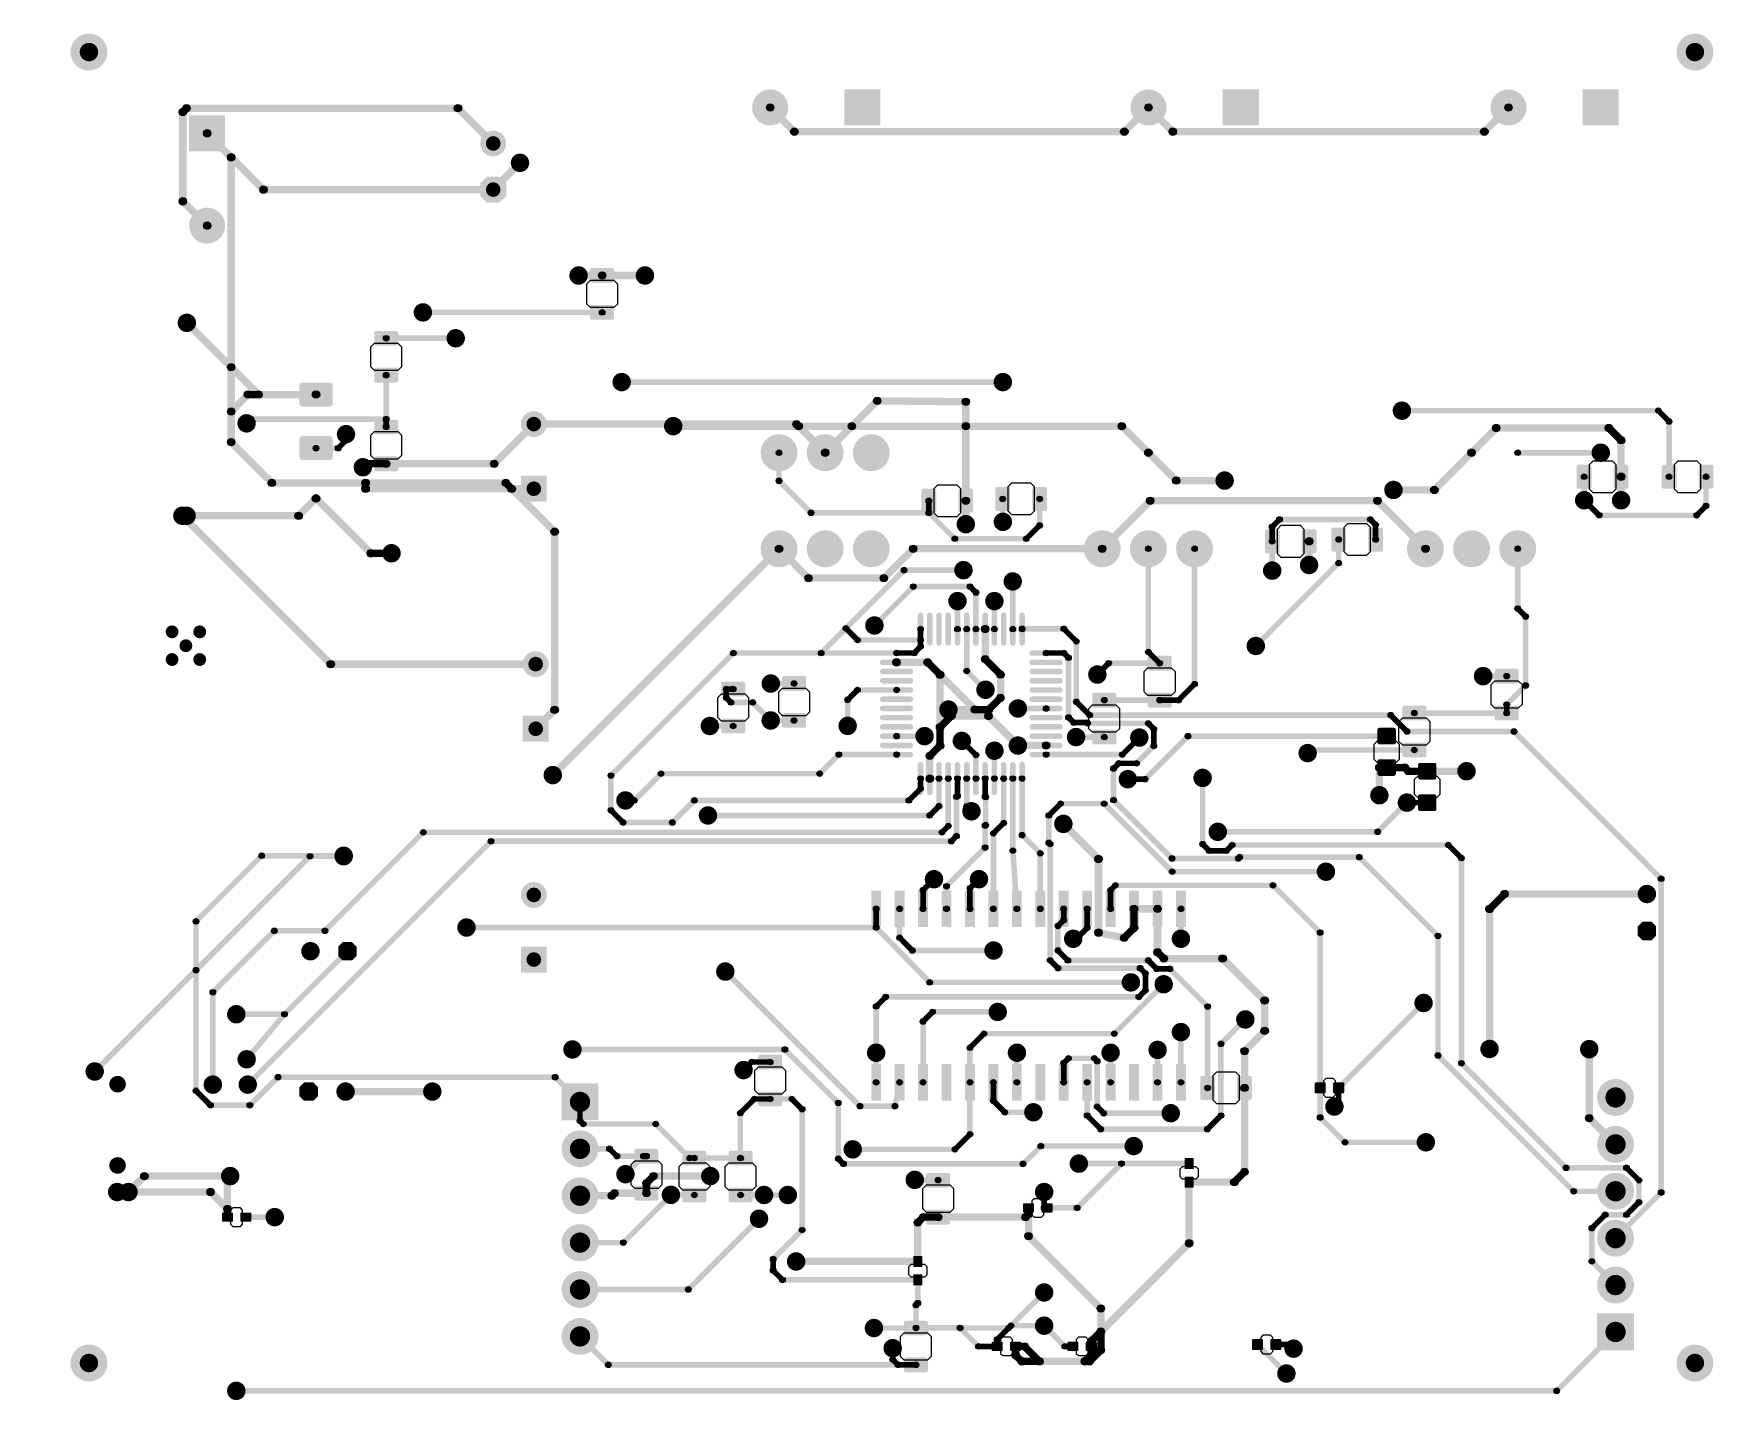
# Model space of a CAD drawing. Header units: millimetres. Extents: x 0 to 3.58, y 0 to 2.95.
import ezdxf

# ---------------------------------------------------------------- set-up
doc = ezdxf.new("R2010")
doc.units = ezdxf.units.MM
doc.header["$MEASUREMENT"] = 0
for name, color, linetype in [('BottomLayer', 5, 'Continuous'), ('PadHoleLayer', 156, 'Continuous'), ('ViaHoleLayer', 16, 'Continuous')]:
    doc.layers.add(name, color=color, linetype=linetype)

# ---------------------------------------------------------------- blocks, each defined once
blk = doc.blocks.new('TO220_1')
at = {"layer": 'BottomLayer'}
h = blk.add_hatch(color=5, dxfattribs=at)
edge = h.paths.add_edge_path()
edge.add_arc((-0.0984, 0), 0.0394, 0, 360)
h = blk.add_hatch(color=5, dxfattribs=at)
edge = h.paths.add_edge_path()
edge.add_arc((0, 0), 0.0394, 0, 360)
h = blk.add_hatch(color=5, dxfattribs=at)
edge = h.paths.add_edge_path()
edge.add_arc((0.0984, 0), 0.0394, 0, 360)
at = {"layer": 'PadHoleLayer'}
h = blk.add_hatch(color=156, dxfattribs=at)
edge = h.paths.add_edge_path()
edge.add_arc((-0.0984, 0), 0.0236, 0, 360)
h = blk.add_hatch(color=156, dxfattribs=at)
edge = h.paths.add_edge_path()
edge.add_arc((0, 0), 0.0236, 0, 360)
h = blk.add_hatch(color=156, dxfattribs=at)
edge = h.paths.add_edge_path()
edge.add_arc((0.0984, 0), 0.0236, 0, 360)
blk = doc.blocks.new('TO220_2')
at = {"layer": 'BottomLayer'}
h = blk.add_hatch(color=5, dxfattribs=at)
edge = h.paths.add_edge_path()
edge.add_arc((-0.0984, 0), 0.0394, 0, 360)
h = blk.add_hatch(color=5, dxfattribs=at)
edge = h.paths.add_edge_path()
edge.add_arc((0, 0), 0.0394, 0, 360)
h = blk.add_hatch(color=5, dxfattribs=at)
edge = h.paths.add_edge_path()
edge.add_arc((0.0984, 0), 0.0394, 0, 360)
at = {"layer": 'PadHoleLayer'}
h = blk.add_hatch(color=156, dxfattribs=at)
edge = h.paths.add_edge_path()
edge.add_arc((-0.0984, 0), 0.0236, 0, 360)
h = blk.add_hatch(color=156, dxfattribs=at)
edge = h.paths.add_edge_path()
edge.add_arc((0, 0), 0.0236, 0, 360)
h = blk.add_hatch(color=156, dxfattribs=at)
edge = h.paths.add_edge_path()
edge.add_arc((0.0984, 0), 0.0236, 0, 360)
blk = doc.blocks.new('TO220_3')
at = {"layer": 'BottomLayer'}
h = blk.add_hatch(color=5, dxfattribs=at)
edge = h.paths.add_edge_path()
edge.add_arc((-0.0984, 0), 0.0394, 0, 360)
h = blk.add_hatch(color=5, dxfattribs=at)
edge = h.paths.add_edge_path()
edge.add_arc((0, 0), 0.0394, 0, 360)
h = blk.add_hatch(color=5, dxfattribs=at)
edge = h.paths.add_edge_path()
edge.add_arc((0.0984, 0), 0.0394, 0, 360)
at = {"layer": 'PadHoleLayer'}
h = blk.add_hatch(color=156, dxfattribs=at)
edge = h.paths.add_edge_path()
edge.add_arc((-0.0984, 0), 0.0236, 0, 360)
h = blk.add_hatch(color=156, dxfattribs=at)
edge = h.paths.add_edge_path()
edge.add_arc((0, 0), 0.0236, 0, 360)
h = blk.add_hatch(color=156, dxfattribs=at)
edge = h.paths.add_edge_path()
edge.add_arc((0.0984, 0), 0.0236, 0, 360)
blk = doc.blocks.new('TO220_4')
at = {"layer": 'BottomLayer'}
h = blk.add_hatch(color=5, dxfattribs=at)
edge = h.paths.add_edge_path()
edge.add_arc((-0.0984, 0), 0.0394, 0, 360)
h = blk.add_hatch(color=5, dxfattribs=at)
edge = h.paths.add_edge_path()
edge.add_arc((0, 0), 0.0394, 0, 360)
h = blk.add_hatch(color=5, dxfattribs=at)
edge = h.paths.add_edge_path()
edge.add_arc((0.0984, 0), 0.0394, 0, 360)
at = {"layer": 'PadHoleLayer'}
h = blk.add_hatch(color=156, dxfattribs=at)
edge = h.paths.add_edge_path()
edge.add_arc((-0.0984, 0), 0.0236, 0, 360)
h = blk.add_hatch(color=156, dxfattribs=at)
edge = h.paths.add_edge_path()
edge.add_arc((0, 0), 0.0236, 0, 360)
h = blk.add_hatch(color=156, dxfattribs=at)
edge = h.paths.add_edge_path()
edge.add_arc((0.0984, 0), 0.0236, 0, 360)
blk = doc.blocks.new('TO220_5')
at = {"layer": 'BottomLayer'}
h = blk.add_hatch(color=5, dxfattribs=at)
edge = h.paths.add_edge_path()
edge.add_arc((-0.0984, 0), 0.0394, 0, 360)
h = blk.add_hatch(color=5, dxfattribs=at)
edge = h.paths.add_edge_path()
edge.add_arc((0, 0), 0.0394, 0, 360)
h = blk.add_hatch(color=5, dxfattribs=at)
edge = h.paths.add_edge_path()
edge.add_arc((0.0984, 0), 0.0394, 0, 360)
at = {"layer": 'PadHoleLayer'}
h = blk.add_hatch(color=156, dxfattribs=at)
edge = h.paths.add_edge_path()
edge.add_arc((-0.0984, 0), 0.0236, 0, 360)
h = blk.add_hatch(color=156, dxfattribs=at)
edge = h.paths.add_edge_path()
edge.add_arc((0, 0), 0.0236, 0, 360)
h = blk.add_hatch(color=156, dxfattribs=at)
edge = h.paths.add_edge_path()
edge.add_arc((0.0984, 0), 0.0236, 0, 360)
blk = doc.blocks.new('TO220_6')
at = {"layer": 'BottomLayer'}
h = blk.add_hatch(color=5, dxfattribs=at)
edge = h.paths.add_edge_path()
edge.add_arc((-0.0984, 0), 0.0394, 0, 360)
h = blk.add_hatch(color=5, dxfattribs=at)
edge = h.paths.add_edge_path()
edge.add_arc((0, 0), 0.0394, 0, 360)
h = blk.add_hatch(color=5, dxfattribs=at)
edge = h.paths.add_edge_path()
edge.add_arc((0.0984, 0), 0.0394, 0, 360)
at = {"layer": 'PadHoleLayer'}
h = blk.add_hatch(color=156, dxfattribs=at)
edge = h.paths.add_edge_path()
edge.add_arc((-0.0984, 0), 0.0236, 0, 360)
h = blk.add_hatch(color=156, dxfattribs=at)
edge = h.paths.add_edge_path()
edge.add_arc((0, 0), 0.0236, 0, 360)
h = blk.add_hatch(color=156, dxfattribs=at)
edge = h.paths.add_edge_path()
edge.add_arc((0.0984, 0), 0.0236, 0, 360)
blk = doc.blocks.new('CON__PLS_6_8')
at = {"layer": 'BottomLayer'}
blk.add_hatch(color=5, dxfattribs=at).paths.add_polyline_path([(-0.2894, 0.0394), (-0.2106, 0.0394), (-0.2106, -0.0394), (-0.2894, -0.0394)])
h = blk.add_hatch(color=5, dxfattribs=at)
edge = h.paths.add_edge_path()
edge.add_arc((-0.15, 0), 0.0394, 0, 360)
h = blk.add_hatch(color=5, dxfattribs=at)
edge = h.paths.add_edge_path()
edge.add_arc((-0.05, 0), 0.0394, 0, 360)
h = blk.add_hatch(color=5, dxfattribs=at)
edge = h.paths.add_edge_path()
edge.add_arc((0.05, 0), 0.0394, 0, 360)
h = blk.add_hatch(color=5, dxfattribs=at)
edge = h.paths.add_edge_path()
edge.add_arc((0.15, 0), 0.0394, 0, 360)
h = blk.add_hatch(color=5, dxfattribs=at)
edge = h.paths.add_edge_path()
edge.add_arc((0.25, 0), 0.0394, 0, 360)
at = {"layer": 'PadHoleLayer'}
h = blk.add_hatch(color=156, dxfattribs=at)
edge = h.paths.add_edge_path()
edge.add_arc((-0.25, 0), 0.0217, 0, 360)
h = blk.add_hatch(color=156, dxfattribs=at)
edge = h.paths.add_edge_path()
edge.add_arc((-0.15, 0), 0.0217, 0, 360)
h = blk.add_hatch(color=156, dxfattribs=at)
edge = h.paths.add_edge_path()
edge.add_arc((-0.05, 0), 0.0217, 0, 360)
h = blk.add_hatch(color=156, dxfattribs=at)
edge = h.paths.add_edge_path()
edge.add_arc((0.05, 0), 0.0217, 0, 360)
h = blk.add_hatch(color=156, dxfattribs=at)
edge = h.paths.add_edge_path()
edge.add_arc((0.15, 0), 0.0217, 0, 360)
h = blk.add_hatch(color=156, dxfattribs=at)
edge = h.paths.add_edge_path()
edge.add_arc((0.25, 0), 0.0217, 0, 360)
blk = doc.blocks.new('CON__PLS_6_9')
at = {"layer": 'BottomLayer'}
blk.add_hatch(color=5, dxfattribs=at).paths.add_polyline_path([(-0.2894, 0.0394), (-0.2106, 0.0394), (-0.2106, -0.0394), (-0.2894, -0.0394)])
h = blk.add_hatch(color=5, dxfattribs=at)
edge = h.paths.add_edge_path()
edge.add_arc((-0.15, 0), 0.0394, 0, 360)
h = blk.add_hatch(color=5, dxfattribs=at)
edge = h.paths.add_edge_path()
edge.add_arc((-0.05, 0), 0.0394, 0, 360)
h = blk.add_hatch(color=5, dxfattribs=at)
edge = h.paths.add_edge_path()
edge.add_arc((0.05, 0), 0.0394, 0, 360)
h = blk.add_hatch(color=5, dxfattribs=at)
edge = h.paths.add_edge_path()
edge.add_arc((0.15, 0), 0.0394, 0, 360)
h = blk.add_hatch(color=5, dxfattribs=at)
edge = h.paths.add_edge_path()
edge.add_arc((0.25, 0), 0.0394, 0, 360)
at = {"layer": 'PadHoleLayer'}
h = blk.add_hatch(color=156, dxfattribs=at)
edge = h.paths.add_edge_path()
edge.add_arc((-0.25, 0), 0.0217, 0, 360)
h = blk.add_hatch(color=156, dxfattribs=at)
edge = h.paths.add_edge_path()
edge.add_arc((-0.15, 0), 0.0217, 0, 360)
h = blk.add_hatch(color=156, dxfattribs=at)
edge = h.paths.add_edge_path()
edge.add_arc((-0.05, 0), 0.0217, 0, 360)
h = blk.add_hatch(color=156, dxfattribs=at)
edge = h.paths.add_edge_path()
edge.add_arc((0.05, 0), 0.0217, 0, 360)
h = blk.add_hatch(color=156, dxfattribs=at)
edge = h.paths.add_edge_path()
edge.add_arc((0.15, 0), 0.0217, 0, 360)
h = blk.add_hatch(color=156, dxfattribs=at)
edge = h.paths.add_edge_path()
edge.add_arc((0.25, 0), 0.0217, 0, 360)
blk = doc.blocks.new('8_SOIC_PAD_10')
at = {"layer": 'BottomLayer'}
h = blk.add_hatch(color=5, dxfattribs=at)
edge = h.paths.add_edge_path()
edge.add_arc((-0.0295, 0.0295), 0.0138, 0, 360)
h = blk.add_hatch(color=5, dxfattribs=at)
edge = h.paths.add_edge_path()
edge.add_arc((0.0295, 0.0295), 0.0138, 0, 360)
h = blk.add_hatch(color=5, dxfattribs=at)
edge = h.paths.add_edge_path()
edge.add_arc((0, 0), 0.0138, 0, 360)
h = blk.add_hatch(color=5, dxfattribs=at)
edge = h.paths.add_edge_path()
edge.add_arc((-0.0295, -0.0295), 0.0138, 0, 360)
h = blk.add_hatch(color=5, dxfattribs=at)
edge = h.paths.add_edge_path()
edge.add_arc((0.0295, -0.0295), 0.0138, 0, 360)
at = {"layer": 'PadHoleLayer'}
h = blk.add_hatch(color=156, dxfattribs=at)
edge = h.paths.add_edge_path()
edge.add_arc((-0.0295, 0.0295), 0.00591, 0, 360)
h = blk.add_hatch(color=156, dxfattribs=at)
edge = h.paths.add_edge_path()
edge.add_arc((0, 0), 0.00591, 0, 360)
h = blk.add_hatch(color=156, dxfattribs=at)
edge = h.paths.add_edge_path()
edge.add_arc((0.0295, 0.0295), 0.00591, 0, 360)
h = blk.add_hatch(color=156, dxfattribs=at)
edge = h.paths.add_edge_path()
edge.add_arc((-0.0295, -0.0295), 0.00591, 0, 360)
h = blk.add_hatch(color=156, dxfattribs=at)
edge = h.paths.add_edge_path()
edge.add_arc((0.0295, -0.0295), 0.00591, 0, 360)
blk = doc.blocks.new('301_021_12_3D_17')
at = {"layer": 'BottomLayer'}
blk.add_hatch(color=5, dxfattribs=at).paths.add_polyline_path([(-0.1368, 0.0384), (-0.06, 0.0384), (-0.06, -0.0384), (-0.1368, -0.0384)])
h = blk.add_hatch(color=5, dxfattribs=at)
edge = h.paths.add_edge_path()
edge.add_arc((0.0984, 0), 0.0384, 0, 360)
at = {"layer": 'PadHoleLayer'}
h = blk.add_hatch(color=156, dxfattribs=at)
edge = h.paths.add_edge_path()
edge.add_arc((-0.0984, 0), 0.0256, 0, 360)
h = blk.add_hatch(color=156, dxfattribs=at)
edge = h.paths.add_edge_path()
edge.add_arc((0.0984, 0), 0.0256, 0, 360)
blk = doc.blocks.new('301_021_12_3D_18')
at = {"layer": 'BottomLayer'}
blk.add_hatch(color=5, dxfattribs=at).paths.add_polyline_path([(-0.1368, 0.0384), (-0.06, 0.0384), (-0.06, -0.0384), (-0.1368, -0.0384)])
h = blk.add_hatch(color=5, dxfattribs=at)
edge = h.paths.add_edge_path()
edge.add_arc((0.0984, 0), 0.0384, 0, 360)
at = {"layer": 'PadHoleLayer'}
h = blk.add_hatch(color=156, dxfattribs=at)
edge = h.paths.add_edge_path()
edge.add_arc((-0.0984, 0), 0.0256, 0, 360)
h = blk.add_hatch(color=156, dxfattribs=at)
edge = h.paths.add_edge_path()
edge.add_arc((0.0984, 0), 0.0256, 0, 360)
blk = doc.blocks.new('301_021_12_3D_19')
at = {"layer": 'BottomLayer'}
blk.add_hatch(color=5, dxfattribs=at).paths.add_polyline_path([(-0.1368, 0.0384), (-0.06, 0.0384), (-0.06, -0.0384), (-0.1368, -0.0384)])
h = blk.add_hatch(color=5, dxfattribs=at)
edge = h.paths.add_edge_path()
edge.add_arc((0.0984, 0), 0.0384, 0, 360)
at = {"layer": 'PadHoleLayer'}
h = blk.add_hatch(color=156, dxfattribs=at)
edge = h.paths.add_edge_path()
edge.add_arc((-0.0984, 0), 0.0256, 0, 360)
h = blk.add_hatch(color=156, dxfattribs=at)
edge = h.paths.add_edge_path()
edge.add_arc((0.0984, 0), 0.0256, 0, 360)
blk = doc.blocks.new('USB_MINI_20')
at = {"layer": 'BottomLayer'}
h = blk.add_hatch(color=5, dxfattribs=at)
edge = h.paths.add_edge_path()
edge.add_arc((-0.0866, 0.0059), 0.0177, 0, 360)
h = blk.add_hatch(color=5, dxfattribs=at)
edge = h.paths.add_edge_path()
edge.add_arc((0.0866, 0.0059), 0.0177, 0, 360)
at = {"layer": 'PadHoleLayer'}
h = blk.add_hatch(color=156, dxfattribs=at)
edge = h.paths.add_edge_path()
edge.add_arc((-0.0866, 0.0059), 0.0177, 0, 360)
h = blk.add_hatch(color=156, dxfattribs=at)
edge = h.paths.add_edge_path()
edge.add_arc((0.0866, 0.0059), 0.0177, 0, 360)
blk = doc.blocks.new('301_021_12_3D_21')
at = {"layer": 'BottomLayer'}
blk.add_hatch(color=5, dxfattribs=at).paths.add_polyline_path([(-0.1368, 0.0384), (-0.06, 0.0384), (-0.06, -0.0384), (-0.1368, -0.0384)])
h = blk.add_hatch(color=5, dxfattribs=at)
edge = h.paths.add_edge_path()
edge.add_arc((0.0984, 0), 0.0384, 0, 360)
at = {"layer": 'PadHoleLayer'}
h = blk.add_hatch(color=156, dxfattribs=at)
edge = h.paths.add_edge_path()
edge.add_arc((-0.0984, 0), 0.0256, 0, 360)
h = blk.add_hatch(color=156, dxfattribs=at)
edge = h.paths.add_edge_path()
edge.add_arc((0.0984, 0), 0.0256, 0, 360)
blk = doc.blocks.new('RES0805_B_25')
at = {"layer": 'BottomLayer'}
h = blk.add_hatch(color=5, dxfattribs=at)
edge = h.paths.add_edge_path()
edge.add_arc((-0.0276, 0.0217), 0.00394, 0, 90)
edge.add_line((-0.0276, 0.0256), (-0.0512, 0.0256))
edge.add_arc((-0.0512, 0.0217), 0.00394, 90, 180)
edge.add_line((-0.0551, 0.0217), (-0.0551, -0.0217))
edge.add_arc((-0.0512, -0.0217), 0.00394, 180, 270)
edge.add_line((-0.0512, -0.0256), (-0.0276, -0.0256))
edge.add_arc((-0.0276, -0.0217), 0.00394, 270, 360)
edge.add_line((-0.0236, -0.0217), (-0.0236, 0.0217))
h = blk.add_hatch(color=5, dxfattribs=at)
edge = h.paths.add_edge_path()
edge.add_arc((0.0512, 0.0217), 0.00394, 0, 90)
edge.add_line((0.0512, 0.0256), (0.0276, 0.0256))
edge.add_arc((0.0276, 0.0217), 0.00394, 90, 180)
edge.add_line((0.0236, 0.0217), (0.0236, -0.0217))
edge.add_arc((0.0276, -0.0217), 0.00394, 180, 270)
edge.add_line((0.0276, -0.0256), (0.0512, -0.0256))
edge.add_arc((0.0512, -0.0217), 0.00394, 270, 360)
edge.add_line((0.0551, -0.0217), (0.0551, 0.0217))
for p, q in [((-0.0207, 0.0335), (-0.0285, 0.0256)), ((-0.0285, 0.0256), (-0.0285, -0.0256)), ((0.0207, 0.0335), (-0.0207, 0.0335)), ((0.0285, 0.0256), (0.0207, 0.0335)), ((0.0285, -0.0256), (0.0285, 0.0256)), ((-0.0285, -0.0256), (-0.0207, -0.0335)), ((-0.0207, -0.0335), (0.0207, -0.0335)), ((0.0207, -0.0335), (0.0285, -0.0256))]:
    blk.add_line(p, q, dxfattribs=at)
blk = doc.blocks.new('RES0805_B_26')
at = {"layer": 'BottomLayer'}
h = blk.add_hatch(color=5, dxfattribs=at)
edge = h.paths.add_edge_path()
edge.add_arc((-0.0276, 0.0217), 0.00394, 0, 90)
edge.add_line((-0.0276, 0.0256), (-0.0512, 0.0256))
edge.add_arc((-0.0512, 0.0217), 0.00394, 90, 180)
edge.add_line((-0.0551, 0.0217), (-0.0551, -0.0217))
edge.add_arc((-0.0512, -0.0217), 0.00394, 180, 270)
edge.add_line((-0.0512, -0.0256), (-0.0276, -0.0256))
edge.add_arc((-0.0276, -0.0217), 0.00394, 270, 360)
edge.add_line((-0.0236, -0.0217), (-0.0236, 0.0217))
h = blk.add_hatch(color=5, dxfattribs=at)
edge = h.paths.add_edge_path()
edge.add_arc((0.0512, 0.0217), 0.00394, 0, 90)
edge.add_line((0.0512, 0.0256), (0.0276, 0.0256))
edge.add_arc((0.0276, 0.0217), 0.00394, 90, 180)
edge.add_line((0.0236, 0.0217), (0.0236, -0.0217))
edge.add_arc((0.0276, -0.0217), 0.00394, 180, 270)
edge.add_line((0.0276, -0.0256), (0.0512, -0.0256))
edge.add_arc((0.0512, -0.0217), 0.00394, 270, 360)
edge.add_line((0.0551, -0.0217), (0.0551, 0.0217))
for p, q in [((-0.0207, 0.0335), (-0.0285, 0.0256)), ((-0.0285, 0.0256), (-0.0285, -0.0256)), ((0.0207, 0.0335), (-0.0207, 0.0335)), ((0.0285, 0.0256), (0.0207, 0.0335)), ((0.0285, -0.0256), (0.0285, 0.0256)), ((-0.0285, -0.0256), (-0.0207, -0.0335)), ((-0.0207, -0.0335), (0.0207, -0.0335)), ((0.0207, -0.0335), (0.0285, -0.0256))]:
    blk.add_line(p, q, dxfattribs=at)
blk = doc.blocks.new('RES0805_B_27')
at = {"layer": 'BottomLayer'}
h = blk.add_hatch(color=5, dxfattribs=at)
edge = h.paths.add_edge_path()
edge.add_arc((-0.0276, 0.0217), 0.00394, 0, 90)
edge.add_line((-0.0276, 0.0256), (-0.0512, 0.0256))
edge.add_arc((-0.0512, 0.0217), 0.00394, 90, 180)
edge.add_line((-0.0551, 0.0217), (-0.0551, -0.0217))
edge.add_arc((-0.0512, -0.0217), 0.00394, 180, 270)
edge.add_line((-0.0512, -0.0256), (-0.0276, -0.0256))
edge.add_arc((-0.0276, -0.0217), 0.00394, 270, 360)
edge.add_line((-0.0236, -0.0217), (-0.0236, 0.0217))
h = blk.add_hatch(color=5, dxfattribs=at)
edge = h.paths.add_edge_path()
edge.add_arc((0.0512, 0.0217), 0.00394, 0, 90)
edge.add_line((0.0512, 0.0256), (0.0276, 0.0256))
edge.add_arc((0.0276, 0.0217), 0.00394, 90, 180)
edge.add_line((0.0236, 0.0217), (0.0236, -0.0217))
edge.add_arc((0.0276, -0.0217), 0.00394, 180, 270)
edge.add_line((0.0276, -0.0256), (0.0512, -0.0256))
edge.add_arc((0.0512, -0.0217), 0.00394, 270, 360)
edge.add_line((0.0551, -0.0217), (0.0551, 0.0217))
for p, q in [((-0.0207, 0.0335), (-0.0285, 0.0256)), ((-0.0285, 0.0256), (-0.0285, -0.0256)), ((0.0207, 0.0335), (-0.0207, 0.0335)), ((0.0285, 0.0256), (0.0207, 0.0335)), ((0.0285, -0.0256), (0.0285, 0.0256)), ((-0.0285, -0.0256), (-0.0207, -0.0335)), ((-0.0207, -0.0335), (0.0207, -0.0335)), ((0.0207, -0.0335), (0.0285, -0.0256))]:
    blk.add_line(p, q, dxfattribs=at)
blk = doc.blocks.new('RES0805_B_28')
at = {"layer": 'BottomLayer'}
h = blk.add_hatch(color=5, dxfattribs=at)
edge = h.paths.add_edge_path()
edge.add_arc((-0.0276, 0.0217), 0.00394, 0, 90)
edge.add_line((-0.0276, 0.0256), (-0.0512, 0.0256))
edge.add_arc((-0.0512, 0.0217), 0.00394, 90, 180)
edge.add_line((-0.0551, 0.0217), (-0.0551, -0.0217))
edge.add_arc((-0.0512, -0.0217), 0.00394, 180, 270)
edge.add_line((-0.0512, -0.0256), (-0.0276, -0.0256))
edge.add_arc((-0.0276, -0.0217), 0.00394, 270, 360)
edge.add_line((-0.0236, -0.0217), (-0.0236, 0.0217))
h = blk.add_hatch(color=5, dxfattribs=at)
edge = h.paths.add_edge_path()
edge.add_arc((0.0512, 0.0217), 0.00394, 0, 90)
edge.add_line((0.0512, 0.0256), (0.0276, 0.0256))
edge.add_arc((0.0276, 0.0217), 0.00394, 90, 180)
edge.add_line((0.0236, 0.0217), (0.0236, -0.0217))
edge.add_arc((0.0276, -0.0217), 0.00394, 180, 270)
edge.add_line((0.0276, -0.0256), (0.0512, -0.0256))
edge.add_arc((0.0512, -0.0217), 0.00394, 270, 360)
edge.add_line((0.0551, -0.0217), (0.0551, 0.0217))
for p, q in [((-0.0207, 0.0335), (-0.0285, 0.0256)), ((-0.0285, 0.0256), (-0.0285, -0.0256)), ((0.0207, 0.0335), (-0.0207, 0.0335)), ((0.0285, 0.0256), (0.0207, 0.0335)), ((0.0285, -0.0256), (0.0285, 0.0256)), ((-0.0285, -0.0256), (-0.0207, -0.0335)), ((-0.0207, -0.0335), (0.0207, -0.0335)), ((0.0207, -0.0335), (0.0285, -0.0256))]:
    blk.add_line(p, q, dxfattribs=at)
blk = doc.blocks.new('RES0805_B_29')
at = {"layer": 'BottomLayer'}
h = blk.add_hatch(color=5, dxfattribs=at)
edge = h.paths.add_edge_path()
edge.add_arc((-0.0276, 0.0217), 0.00394, 0, 90)
edge.add_line((-0.0276, 0.0256), (-0.0512, 0.0256))
edge.add_arc((-0.0512, 0.0217), 0.00394, 90, 180)
edge.add_line((-0.0551, 0.0217), (-0.0551, -0.0217))
edge.add_arc((-0.0512, -0.0217), 0.00394, 180, 270)
edge.add_line((-0.0512, -0.0256), (-0.0276, -0.0256))
edge.add_arc((-0.0276, -0.0217), 0.00394, 270, 360)
edge.add_line((-0.0236, -0.0217), (-0.0236, 0.0217))
h = blk.add_hatch(color=5, dxfattribs=at)
edge = h.paths.add_edge_path()
edge.add_arc((0.0512, 0.0217), 0.00394, 0, 90)
edge.add_line((0.0512, 0.0256), (0.0276, 0.0256))
edge.add_arc((0.0276, 0.0217), 0.00394, 90, 180)
edge.add_line((0.0236, 0.0217), (0.0236, -0.0217))
edge.add_arc((0.0276, -0.0217), 0.00394, 180, 270)
edge.add_line((0.0276, -0.0256), (0.0512, -0.0256))
edge.add_arc((0.0512, -0.0217), 0.00394, 270, 360)
edge.add_line((0.0551, -0.0217), (0.0551, 0.0217))
for p, q in [((-0.0207, 0.0335), (-0.0285, 0.0256)), ((-0.0285, 0.0256), (-0.0285, -0.0256)), ((0.0207, 0.0335), (-0.0207, 0.0335)), ((0.0285, 0.0256), (0.0207, 0.0335)), ((0.0285, -0.0256), (0.0285, 0.0256)), ((-0.0285, -0.0256), (-0.0207, -0.0335)), ((-0.0207, -0.0335), (0.0207, -0.0335)), ((0.0207, -0.0335), (0.0285, -0.0256))]:
    blk.add_line(p, q, dxfattribs=at)
blk = doc.blocks.new('RES0805_B_30')
at = {"layer": 'BottomLayer'}
h = blk.add_hatch(color=5, dxfattribs=at)
edge = h.paths.add_edge_path()
edge.add_arc((-0.0276, 0.0217), 0.00394, 0, 90)
edge.add_line((-0.0276, 0.0256), (-0.0512, 0.0256))
edge.add_arc((-0.0512, 0.0217), 0.00394, 90, 180)
edge.add_line((-0.0551, 0.0217), (-0.0551, -0.0217))
edge.add_arc((-0.0512, -0.0217), 0.00394, 180, 270)
edge.add_line((-0.0512, -0.0256), (-0.0276, -0.0256))
edge.add_arc((-0.0276, -0.0217), 0.00394, 270, 360)
edge.add_line((-0.0236, -0.0217), (-0.0236, 0.0217))
h = blk.add_hatch(color=5, dxfattribs=at)
edge = h.paths.add_edge_path()
edge.add_arc((0.0512, 0.0217), 0.00394, 0, 90)
edge.add_line((0.0512, 0.0256), (0.0276, 0.0256))
edge.add_arc((0.0276, 0.0217), 0.00394, 90, 180)
edge.add_line((0.0236, 0.0217), (0.0236, -0.0217))
edge.add_arc((0.0276, -0.0217), 0.00394, 180, 270)
edge.add_line((0.0276, -0.0256), (0.0512, -0.0256))
edge.add_arc((0.0512, -0.0217), 0.00394, 270, 360)
edge.add_line((0.0551, -0.0217), (0.0551, 0.0217))
for p, q in [((-0.0207, 0.0335), (-0.0285, 0.0256)), ((-0.0285, 0.0256), (-0.0285, -0.0256)), ((0.0207, 0.0335), (-0.0207, 0.0335)), ((0.0285, 0.0256), (0.0207, 0.0335)), ((0.0285, -0.0256), (0.0285, 0.0256)), ((-0.0285, -0.0256), (-0.0207, -0.0335)), ((-0.0207, -0.0335), (0.0207, -0.0335)), ((0.0207, -0.0335), (0.0285, -0.0256))]:
    blk.add_line(p, q, dxfattribs=at)
blk = doc.blocks.new('RES0805_B_31')
at = {"layer": 'BottomLayer'}
h = blk.add_hatch(color=5, dxfattribs=at)
edge = h.paths.add_edge_path()
edge.add_arc((-0.0276, 0.0217), 0.00394, 0, 90)
edge.add_line((-0.0276, 0.0256), (-0.0512, 0.0256))
edge.add_arc((-0.0512, 0.0217), 0.00394, 90, 180)
edge.add_line((-0.0551, 0.0217), (-0.0551, -0.0217))
edge.add_arc((-0.0512, -0.0217), 0.00394, 180, 270)
edge.add_line((-0.0512, -0.0256), (-0.0276, -0.0256))
edge.add_arc((-0.0276, -0.0217), 0.00394, 270, 360)
edge.add_line((-0.0236, -0.0217), (-0.0236, 0.0217))
h = blk.add_hatch(color=5, dxfattribs=at)
edge = h.paths.add_edge_path()
edge.add_arc((0.0512, 0.0217), 0.00394, 0, 90)
edge.add_line((0.0512, 0.0256), (0.0276, 0.0256))
edge.add_arc((0.0276, 0.0217), 0.00394, 90, 180)
edge.add_line((0.0236, 0.0217), (0.0236, -0.0217))
edge.add_arc((0.0276, -0.0217), 0.00394, 180, 270)
edge.add_line((0.0276, -0.0256), (0.0512, -0.0256))
edge.add_arc((0.0512, -0.0217), 0.00394, 270, 360)
edge.add_line((0.0551, -0.0217), (0.0551, 0.0217))
for p, q in [((-0.0207, 0.0335), (-0.0285, 0.0256)), ((-0.0285, 0.0256), (-0.0285, -0.0256)), ((0.0207, 0.0335), (-0.0207, 0.0335)), ((0.0285, 0.0256), (0.0207, 0.0335)), ((0.0285, -0.0256), (0.0285, 0.0256)), ((-0.0285, -0.0256), (-0.0207, -0.0335)), ((-0.0207, -0.0335), (0.0207, -0.0335)), ((0.0207, -0.0335), (0.0285, -0.0256))]:
    blk.add_line(p, q, dxfattribs=at)
blk = doc.blocks.new('RES0805_B_32')
at = {"layer": 'BottomLayer'}
h = blk.add_hatch(color=5, dxfattribs=at)
edge = h.paths.add_edge_path()
edge.add_arc((-0.0276, 0.0217), 0.00394, 0, 90)
edge.add_line((-0.0276, 0.0256), (-0.0512, 0.0256))
edge.add_arc((-0.0512, 0.0217), 0.00394, 90, 180)
edge.add_line((-0.0551, 0.0217), (-0.0551, -0.0217))
edge.add_arc((-0.0512, -0.0217), 0.00394, 180, 270)
edge.add_line((-0.0512, -0.0256), (-0.0276, -0.0256))
edge.add_arc((-0.0276, -0.0217), 0.00394, 270, 360)
edge.add_line((-0.0236, -0.0217), (-0.0236, 0.0217))
h = blk.add_hatch(color=5, dxfattribs=at)
edge = h.paths.add_edge_path()
edge.add_arc((0.0512, 0.0217), 0.00394, 0, 90)
edge.add_line((0.0512, 0.0256), (0.0276, 0.0256))
edge.add_arc((0.0276, 0.0217), 0.00394, 90, 180)
edge.add_line((0.0236, 0.0217), (0.0236, -0.0217))
edge.add_arc((0.0276, -0.0217), 0.00394, 180, 270)
edge.add_line((0.0276, -0.0256), (0.0512, -0.0256))
edge.add_arc((0.0512, -0.0217), 0.00394, 270, 360)
edge.add_line((0.0551, -0.0217), (0.0551, 0.0217))
for p, q in [((-0.0207, 0.0335), (-0.0285, 0.0256)), ((-0.0285, 0.0256), (-0.0285, -0.0256)), ((0.0207, 0.0335), (-0.0207, 0.0335)), ((0.0285, 0.0256), (0.0207, 0.0335)), ((0.0285, -0.0256), (0.0285, 0.0256)), ((-0.0285, -0.0256), (-0.0207, -0.0335)), ((-0.0207, -0.0335), (0.0207, -0.0335)), ((0.0207, -0.0335), (0.0285, -0.0256))]:
    blk.add_line(p, q, dxfattribs=at)
blk = doc.blocks.new('RES0805_B_33')
at = {"layer": 'BottomLayer'}
h = blk.add_hatch(color=5, dxfattribs=at)
edge = h.paths.add_edge_path()
edge.add_arc((-0.0276, 0.0217), 0.00394, 0, 90)
edge.add_line((-0.0276, 0.0256), (-0.0512, 0.0256))
edge.add_arc((-0.0512, 0.0217), 0.00394, 90, 180)
edge.add_line((-0.0551, 0.0217), (-0.0551, -0.0217))
edge.add_arc((-0.0512, -0.0217), 0.00394, 180, 270)
edge.add_line((-0.0512, -0.0256), (-0.0276, -0.0256))
edge.add_arc((-0.0276, -0.0217), 0.00394, 270, 360)
edge.add_line((-0.0236, -0.0217), (-0.0236, 0.0217))
h = blk.add_hatch(color=5, dxfattribs=at)
edge = h.paths.add_edge_path()
edge.add_arc((0.0512, 0.0217), 0.00394, 0, 90)
edge.add_line((0.0512, 0.0256), (0.0276, 0.0256))
edge.add_arc((0.0276, 0.0217), 0.00394, 90, 180)
edge.add_line((0.0236, 0.0217), (0.0236, -0.0217))
edge.add_arc((0.0276, -0.0217), 0.00394, 180, 270)
edge.add_line((0.0276, -0.0256), (0.0512, -0.0256))
edge.add_arc((0.0512, -0.0217), 0.00394, 270, 360)
edge.add_line((0.0551, -0.0217), (0.0551, 0.0217))
for p, q in [((-0.0207, 0.0335), (-0.0285, 0.0256)), ((-0.0285, 0.0256), (-0.0285, -0.0256)), ((0.0207, 0.0335), (-0.0207, 0.0335)), ((0.0285, 0.0256), (0.0207, 0.0335)), ((0.0285, -0.0256), (0.0285, 0.0256)), ((-0.0285, -0.0256), (-0.0207, -0.0335)), ((-0.0207, -0.0335), (0.0207, -0.0335)), ((0.0207, -0.0335), (0.0285, -0.0256))]:
    blk.add_line(p, q, dxfattribs=at)
blk = doc.blocks.new('RES0805_B_34')
at = {"layer": 'BottomLayer'}
h = blk.add_hatch(color=5, dxfattribs=at)
edge = h.paths.add_edge_path()
edge.add_arc((-0.0276, 0.0217), 0.00394, 0, 90)
edge.add_line((-0.0276, 0.0256), (-0.0512, 0.0256))
edge.add_arc((-0.0512, 0.0217), 0.00394, 90, 180)
edge.add_line((-0.0551, 0.0217), (-0.0551, -0.0217))
edge.add_arc((-0.0512, -0.0217), 0.00394, 180, 270)
edge.add_line((-0.0512, -0.0256), (-0.0276, -0.0256))
edge.add_arc((-0.0276, -0.0217), 0.00394, 270, 360)
edge.add_line((-0.0236, -0.0217), (-0.0236, 0.0217))
h = blk.add_hatch(color=5, dxfattribs=at)
edge = h.paths.add_edge_path()
edge.add_arc((0.0512, 0.0217), 0.00394, 0, 90)
edge.add_line((0.0512, 0.0256), (0.0276, 0.0256))
edge.add_arc((0.0276, 0.0217), 0.00394, 90, 180)
edge.add_line((0.0236, 0.0217), (0.0236, -0.0217))
edge.add_arc((0.0276, -0.0217), 0.00394, 180, 270)
edge.add_line((0.0276, -0.0256), (0.0512, -0.0256))
edge.add_arc((0.0512, -0.0217), 0.00394, 270, 360)
edge.add_line((0.0551, -0.0217), (0.0551, 0.0217))
for p, q in [((-0.0207, 0.0335), (-0.0285, 0.0256)), ((-0.0285, 0.0256), (-0.0285, -0.0256)), ((0.0207, 0.0335), (-0.0207, 0.0335)), ((0.0285, 0.0256), (0.0207, 0.0335)), ((0.0285, -0.0256), (0.0285, 0.0256)), ((-0.0285, -0.0256), (-0.0207, -0.0335)), ((-0.0207, -0.0335), (0.0207, -0.0335)), ((0.0207, -0.0335), (0.0285, -0.0256))]:
    blk.add_line(p, q, dxfattribs=at)
blk = doc.blocks.new('RES0805_B_35')
at = {"layer": 'BottomLayer'}
h = blk.add_hatch(color=5, dxfattribs=at)
edge = h.paths.add_edge_path()
edge.add_arc((-0.0276, 0.0217), 0.00394, 0, 90)
edge.add_line((-0.0276, 0.0256), (-0.0512, 0.0256))
edge.add_arc((-0.0512, 0.0217), 0.00394, 90, 180)
edge.add_line((-0.0551, 0.0217), (-0.0551, -0.0217))
edge.add_arc((-0.0512, -0.0217), 0.00394, 180, 270)
edge.add_line((-0.0512, -0.0256), (-0.0276, -0.0256))
edge.add_arc((-0.0276, -0.0217), 0.00394, 270, 360)
edge.add_line((-0.0236, -0.0217), (-0.0236, 0.0217))
h = blk.add_hatch(color=5, dxfattribs=at)
edge = h.paths.add_edge_path()
edge.add_arc((0.0512, 0.0217), 0.00394, 0, 90)
edge.add_line((0.0512, 0.0256), (0.0276, 0.0256))
edge.add_arc((0.0276, 0.0217), 0.00394, 90, 180)
edge.add_line((0.0236, 0.0217), (0.0236, -0.0217))
edge.add_arc((0.0276, -0.0217), 0.00394, 180, 270)
edge.add_line((0.0276, -0.0256), (0.0512, -0.0256))
edge.add_arc((0.0512, -0.0217), 0.00394, 270, 360)
edge.add_line((0.0551, -0.0217), (0.0551, 0.0217))
for p, q in [((-0.0207, 0.0335), (-0.0285, 0.0256)), ((-0.0285, 0.0256), (-0.0285, -0.0256)), ((0.0207, 0.0335), (-0.0207, 0.0335)), ((0.0285, 0.0256), (0.0207, 0.0335)), ((0.0285, -0.0256), (0.0285, 0.0256)), ((-0.0285, -0.0256), (-0.0207, -0.0335)), ((-0.0207, -0.0335), (0.0207, -0.0335)), ((0.0207, -0.0335), (0.0285, -0.0256))]:
    blk.add_line(p, q, dxfattribs=at)
blk = doc.blocks.new('RES0805_B_36')
at = {"layer": 'BottomLayer'}
h = blk.add_hatch(color=5, dxfattribs=at)
edge = h.paths.add_edge_path()
edge.add_arc((-0.0276, 0.0217), 0.00394, 0, 90)
edge.add_line((-0.0276, 0.0256), (-0.0512, 0.0256))
edge.add_arc((-0.0512, 0.0217), 0.00394, 90, 180)
edge.add_line((-0.0551, 0.0217), (-0.0551, -0.0217))
edge.add_arc((-0.0512, -0.0217), 0.00394, 180, 270)
edge.add_line((-0.0512, -0.0256), (-0.0276, -0.0256))
edge.add_arc((-0.0276, -0.0217), 0.00394, 270, 360)
edge.add_line((-0.0236, -0.0217), (-0.0236, 0.0217))
h = blk.add_hatch(color=5, dxfattribs=at)
edge = h.paths.add_edge_path()
edge.add_arc((0.0512, 0.0217), 0.00394, 0, 90)
edge.add_line((0.0512, 0.0256), (0.0276, 0.0256))
edge.add_arc((0.0276, 0.0217), 0.00394, 90, 180)
edge.add_line((0.0236, 0.0217), (0.0236, -0.0217))
edge.add_arc((0.0276, -0.0217), 0.00394, 180, 270)
edge.add_line((0.0276, -0.0256), (0.0512, -0.0256))
edge.add_arc((0.0512, -0.0217), 0.00394, 270, 360)
edge.add_line((0.0551, -0.0217), (0.0551, 0.0217))
for p, q in [((-0.0207, 0.0335), (-0.0285, 0.0256)), ((-0.0285, 0.0256), (-0.0285, -0.0256)), ((0.0207, 0.0335), (-0.0207, 0.0335)), ((0.0285, 0.0256), (0.0207, 0.0335)), ((0.0285, -0.0256), (0.0285, 0.0256)), ((-0.0285, -0.0256), (-0.0207, -0.0335)), ((-0.0207, -0.0335), (0.0207, -0.0335)), ((0.0207, -0.0335), (0.0285, -0.0256))]:
    blk.add_line(p, q, dxfattribs=at)
blk = doc.blocks.new('RES0805_B_37')
at = {"layer": 'BottomLayer'}
h = blk.add_hatch(color=5, dxfattribs=at)
edge = h.paths.add_edge_path()
edge.add_arc((-0.0276, 0.0217), 0.00394, 0, 90)
edge.add_line((-0.0276, 0.0256), (-0.0512, 0.0256))
edge.add_arc((-0.0512, 0.0217), 0.00394, 90, 180)
edge.add_line((-0.0551, 0.0217), (-0.0551, -0.0217))
edge.add_arc((-0.0512, -0.0217), 0.00394, 180, 270)
edge.add_line((-0.0512, -0.0256), (-0.0276, -0.0256))
edge.add_arc((-0.0276, -0.0217), 0.00394, 270, 360)
edge.add_line((-0.0236, -0.0217), (-0.0236, 0.0217))
h = blk.add_hatch(color=5, dxfattribs=at)
edge = h.paths.add_edge_path()
edge.add_arc((0.0512, 0.0217), 0.00394, 0, 90)
edge.add_line((0.0512, 0.0256), (0.0276, 0.0256))
edge.add_arc((0.0276, 0.0217), 0.00394, 90, 180)
edge.add_line((0.0236, 0.0217), (0.0236, -0.0217))
edge.add_arc((0.0276, -0.0217), 0.00394, 180, 270)
edge.add_line((0.0276, -0.0256), (0.0512, -0.0256))
edge.add_arc((0.0512, -0.0217), 0.00394, 270, 360)
edge.add_line((0.0551, -0.0217), (0.0551, 0.0217))
for p, q in [((-0.0207, 0.0335), (-0.0285, 0.0256)), ((-0.0285, 0.0256), (-0.0285, -0.0256)), ((0.0207, 0.0335), (-0.0207, 0.0335)), ((0.0285, 0.0256), (0.0207, 0.0335)), ((0.0285, -0.0256), (0.0285, 0.0256)), ((-0.0285, -0.0256), (-0.0207, -0.0335)), ((-0.0207, -0.0335), (0.0207, -0.0335)), ((0.0207, -0.0335), (0.0285, -0.0256))]:
    blk.add_line(p, q, dxfattribs=at)
blk = doc.blocks.new('RES0402_B_38')
at = {"layer": 'BottomLayer'}
h = blk.add_hatch(color=5, dxfattribs=at)
edge = h.paths.add_edge_path()
edge.add_arc((-0.0102, 0.0094), 0.00236, 0, 90)
edge.add_line((-0.0102, 0.0118), (-0.0291, 0.0118))
edge.add_arc((-0.0291, 0.0094), 0.00236, 90, 180)
edge.add_line((-0.0315, 0.0094), (-0.0315, -0.0094))
edge.add_arc((-0.0291, -0.0094), 0.00236, 180, 270)
edge.add_line((-0.0291, -0.0118), (-0.0102, -0.0118))
edge.add_arc((-0.0102, -0.0094), 0.00236, 270, 360)
edge.add_line((-0.0079, -0.0094), (-0.0079, 0.0094))
h = blk.add_hatch(color=5, dxfattribs=at)
edge = h.paths.add_edge_path()
edge.add_arc((0.0291, 0.0094), 0.00236, 0, 90)
edge.add_line((0.0291, 0.0118), (0.0102, 0.0118))
edge.add_arc((0.0102, 0.0094), 0.00236, 90, 180)
edge.add_line((0.0079, 0.0094), (0.0079, -0.0094))
edge.add_arc((0.0102, -0.0094), 0.00236, 180, 270)
edge.add_line((0.0102, -0.0118), (0.0291, -0.0118))
edge.add_arc((0.0291, -0.0094), 0.00236, 270, 360)
edge.add_line((0.0315, -0.0094), (0.0315, 0.0094))
for p, q in [((-0.0079, 0.0197), (-0.0128, 0.0148)), ((-0.0128, 0.0148), (-0.0128, -0.0148)), ((0.0079, 0.0197), (-0.0079, 0.0197)), ((0.0128, 0.0148), (0.0079, 0.0197)), ((0.0128, -0.0148), (0.0128, 0.0148)), ((-0.0128, -0.0148), (-0.0079, -0.0197)), ((-0.0079, -0.0197), (0.0079, -0.0197)), ((0.0079, -0.0197), (0.0128, -0.0148))]:
    blk.add_line(p, q, dxfattribs=at)
blk = doc.blocks.new('RES0805_B_39')
at = {"layer": 'BottomLayer'}
h = blk.add_hatch(color=5, dxfattribs=at)
edge = h.paths.add_edge_path()
edge.add_arc((-0.0276, 0.0217), 0.00394, 0, 90)
edge.add_line((-0.0276, 0.0256), (-0.0512, 0.0256))
edge.add_arc((-0.0512, 0.0217), 0.00394, 90, 180)
edge.add_line((-0.0551, 0.0217), (-0.0551, -0.0217))
edge.add_arc((-0.0512, -0.0217), 0.00394, 180, 270)
edge.add_line((-0.0512, -0.0256), (-0.0276, -0.0256))
edge.add_arc((-0.0276, -0.0217), 0.00394, 270, 360)
edge.add_line((-0.0236, -0.0217), (-0.0236, 0.0217))
h = blk.add_hatch(color=5, dxfattribs=at)
edge = h.paths.add_edge_path()
edge.add_arc((0.0512, 0.0217), 0.00394, 0, 90)
edge.add_line((0.0512, 0.0256), (0.0276, 0.0256))
edge.add_arc((0.0276, 0.0217), 0.00394, 90, 180)
edge.add_line((0.0236, 0.0217), (0.0236, -0.0217))
edge.add_arc((0.0276, -0.0217), 0.00394, 180, 270)
edge.add_line((0.0276, -0.0256), (0.0512, -0.0256))
edge.add_arc((0.0512, -0.0217), 0.00394, 270, 360)
edge.add_line((0.0551, -0.0217), (0.0551, 0.0217))
for p, q in [((-0.0207, 0.0335), (-0.0285, 0.0256)), ((-0.0285, 0.0256), (-0.0285, -0.0256)), ((0.0207, 0.0335), (-0.0207, 0.0335)), ((0.0285, 0.0256), (0.0207, 0.0335)), ((0.0285, -0.0256), (0.0285, 0.0256)), ((-0.0285, -0.0256), (-0.0207, -0.0335)), ((-0.0207, -0.0335), (0.0207, -0.0335)), ((0.0207, -0.0335), (0.0285, -0.0256))]:
    blk.add_line(p, q, dxfattribs=at)
blk = doc.blocks.new('RES0805_B_40')
at = {"layer": 'BottomLayer'}
h = blk.add_hatch(color=5, dxfattribs=at)
edge = h.paths.add_edge_path()
edge.add_arc((-0.0276, 0.0217), 0.00394, 0, 90)
edge.add_line((-0.0276, 0.0256), (-0.0512, 0.0256))
edge.add_arc((-0.0512, 0.0217), 0.00394, 90, 180)
edge.add_line((-0.0551, 0.0217), (-0.0551, -0.0217))
edge.add_arc((-0.0512, -0.0217), 0.00394, 180, 270)
edge.add_line((-0.0512, -0.0256), (-0.0276, -0.0256))
edge.add_arc((-0.0276, -0.0217), 0.00394, 270, 360)
edge.add_line((-0.0236, -0.0217), (-0.0236, 0.0217))
h = blk.add_hatch(color=5, dxfattribs=at)
edge = h.paths.add_edge_path()
edge.add_arc((0.0512, 0.0217), 0.00394, 0, 90)
edge.add_line((0.0512, 0.0256), (0.0276, 0.0256))
edge.add_arc((0.0276, 0.0217), 0.00394, 90, 180)
edge.add_line((0.0236, 0.0217), (0.0236, -0.0217))
edge.add_arc((0.0276, -0.0217), 0.00394, 180, 270)
edge.add_line((0.0276, -0.0256), (0.0512, -0.0256))
edge.add_arc((0.0512, -0.0217), 0.00394, 270, 360)
edge.add_line((0.0551, -0.0217), (0.0551, 0.0217))
for p, q in [((-0.0207, 0.0335), (-0.0285, 0.0256)), ((-0.0285, 0.0256), (-0.0285, -0.0256)), ((0.0207, 0.0335), (-0.0207, 0.0335)), ((0.0285, 0.0256), (0.0207, 0.0335)), ((0.0285, -0.0256), (0.0285, 0.0256)), ((-0.0285, -0.0256), (-0.0207, -0.0335)), ((-0.0207, -0.0335), (0.0207, -0.0335)), ((0.0207, -0.0335), (0.0285, -0.0256))]:
    blk.add_line(p, q, dxfattribs=at)
blk = doc.blocks.new('RES0805_B_41')
at = {"layer": 'BottomLayer'}
h = blk.add_hatch(color=5, dxfattribs=at)
edge = h.paths.add_edge_path()
edge.add_arc((-0.0276, 0.0217), 0.00394, 0, 90)
edge.add_line((-0.0276, 0.0256), (-0.0512, 0.0256))
edge.add_arc((-0.0512, 0.0217), 0.00394, 90, 180)
edge.add_line((-0.0551, 0.0217), (-0.0551, -0.0217))
edge.add_arc((-0.0512, -0.0217), 0.00394, 180, 270)
edge.add_line((-0.0512, -0.0256), (-0.0276, -0.0256))
edge.add_arc((-0.0276, -0.0217), 0.00394, 270, 360)
edge.add_line((-0.0236, -0.0217), (-0.0236, 0.0217))
h = blk.add_hatch(color=5, dxfattribs=at)
edge = h.paths.add_edge_path()
edge.add_arc((0.0512, 0.0217), 0.00394, 0, 90)
edge.add_line((0.0512, 0.0256), (0.0276, 0.0256))
edge.add_arc((0.0276, 0.0217), 0.00394, 90, 180)
edge.add_line((0.0236, 0.0217), (0.0236, -0.0217))
edge.add_arc((0.0276, -0.0217), 0.00394, 180, 270)
edge.add_line((0.0276, -0.0256), (0.0512, -0.0256))
edge.add_arc((0.0512, -0.0217), 0.00394, 270, 360)
edge.add_line((0.0551, -0.0217), (0.0551, 0.0217))
for p, q in [((-0.0207, 0.0335), (-0.0285, 0.0256)), ((-0.0285, 0.0256), (-0.0285, -0.0256)), ((0.0207, 0.0335), (-0.0207, 0.0335)), ((0.0285, 0.0256), (0.0207, 0.0335)), ((0.0285, -0.0256), (0.0285, 0.0256)), ((-0.0285, -0.0256), (-0.0207, -0.0335)), ((-0.0207, -0.0335), (0.0207, -0.0335)), ((0.0207, -0.0335), (0.0285, -0.0256))]:
    blk.add_line(p, q, dxfattribs=at)
blk = doc.blocks.new('RES0402_B_42')
at = {"layer": 'BottomLayer'}
h = blk.add_hatch(color=5, dxfattribs=at)
edge = h.paths.add_edge_path()
edge.add_arc((-0.0102, 0.0094), 0.00236, 0, 90)
edge.add_line((-0.0102, 0.0118), (-0.0291, 0.0118))
edge.add_arc((-0.0291, 0.0094), 0.00236, 90, 180)
edge.add_line((-0.0315, 0.0094), (-0.0315, -0.0094))
edge.add_arc((-0.0291, -0.0094), 0.00236, 180, 270)
edge.add_line((-0.0291, -0.0118), (-0.0102, -0.0118))
edge.add_arc((-0.0102, -0.0094), 0.00236, 270, 360)
edge.add_line((-0.0079, -0.0094), (-0.0079, 0.0094))
h = blk.add_hatch(color=5, dxfattribs=at)
edge = h.paths.add_edge_path()
edge.add_arc((0.0291, 0.0094), 0.00236, 0, 90)
edge.add_line((0.0291, 0.0118), (0.0102, 0.0118))
edge.add_arc((0.0102, 0.0094), 0.00236, 90, 180)
edge.add_line((0.0079, 0.0094), (0.0079, -0.0094))
edge.add_arc((0.0102, -0.0094), 0.00236, 180, 270)
edge.add_line((0.0102, -0.0118), (0.0291, -0.0118))
edge.add_arc((0.0291, -0.0094), 0.00236, 270, 360)
edge.add_line((0.0315, -0.0094), (0.0315, 0.0094))
for p, q in [((-0.0079, 0.0197), (-0.0128, 0.0148)), ((-0.0128, 0.0148), (-0.0128, -0.0148)), ((0.0079, 0.0197), (-0.0079, 0.0197)), ((0.0128, 0.0148), (0.0079, 0.0197)), ((0.0128, -0.0148), (0.0128, 0.0148)), ((-0.0128, -0.0148), (-0.0079, -0.0197)), ((-0.0079, -0.0197), (0.0079, -0.0197)), ((0.0079, -0.0197), (0.0128, -0.0148))]:
    blk.add_line(p, q, dxfattribs=at)
blk = doc.blocks.new('RES0805_B_43')
at = {"layer": 'BottomLayer'}
h = blk.add_hatch(color=5, dxfattribs=at)
edge = h.paths.add_edge_path()
edge.add_arc((-0.0276, 0.0217), 0.00394, 0, 90)
edge.add_line((-0.0276, 0.0256), (-0.0512, 0.0256))
edge.add_arc((-0.0512, 0.0217), 0.00394, 90, 180)
edge.add_line((-0.0551, 0.0217), (-0.0551, -0.0217))
edge.add_arc((-0.0512, -0.0217), 0.00394, 180, 270)
edge.add_line((-0.0512, -0.0256), (-0.0276, -0.0256))
edge.add_arc((-0.0276, -0.0217), 0.00394, 270, 360)
edge.add_line((-0.0236, -0.0217), (-0.0236, 0.0217))
h = blk.add_hatch(color=5, dxfattribs=at)
edge = h.paths.add_edge_path()
edge.add_arc((0.0512, 0.0217), 0.00394, 0, 90)
edge.add_line((0.0512, 0.0256), (0.0276, 0.0256))
edge.add_arc((0.0276, 0.0217), 0.00394, 90, 180)
edge.add_line((0.0236, 0.0217), (0.0236, -0.0217))
edge.add_arc((0.0276, -0.0217), 0.00394, 180, 270)
edge.add_line((0.0276, -0.0256), (0.0512, -0.0256))
edge.add_arc((0.0512, -0.0217), 0.00394, 270, 360)
edge.add_line((0.0551, -0.0217), (0.0551, 0.0217))
for p, q in [((-0.0207, 0.0335), (-0.0285, 0.0256)), ((-0.0285, 0.0256), (-0.0285, -0.0256)), ((0.0207, 0.0335), (-0.0207, 0.0335)), ((0.0285, 0.0256), (0.0207, 0.0335)), ((0.0285, -0.0256), (0.0285, 0.0256)), ((-0.0285, -0.0256), (-0.0207, -0.0335)), ((-0.0207, -0.0335), (0.0207, -0.0335)), ((0.0207, -0.0335), (0.0285, -0.0256))]:
    blk.add_line(p, q, dxfattribs=at)
blk = doc.blocks.new('RES1206_B_44')
at = {"layer": 'BottomLayer'}
h = blk.add_hatch(color=5, dxfattribs=at)
edge = h.paths.add_edge_path()
edge.add_arc((-0.0379, 0.029), 0.0064, 0, 90)
edge.add_line((-0.0379, 0.0354), (-0.0763, 0.0354))
edge.add_arc((-0.0763, 0.029), 0.0064, 90, 180)
edge.add_line((-0.0827, 0.029), (-0.0827, -0.029))
edge.add_arc((-0.0763, -0.029), 0.0064, 180, 270)
edge.add_line((-0.0763, -0.0354), (-0.0379, -0.0354))
edge.add_arc((-0.0379, -0.029), 0.0064, 270, 360)
edge.add_line((-0.0315, -0.029), (-0.0315, 0.029))
h = blk.add_hatch(color=5, dxfattribs=at)
edge = h.paths.add_edge_path()
edge.add_arc((0.0763, 0.029), 0.0064, 0, 90)
edge.add_line((0.0763, 0.0354), (0.0379, 0.0354))
edge.add_arc((0.0379, 0.029), 0.0064, 90, 180)
edge.add_line((0.0315, 0.029), (0.0315, -0.029))
edge.add_arc((0.0379, -0.029), 0.0064, 180, 270)
edge.add_line((0.0379, -0.0354), (0.0763, -0.0354))
edge.add_arc((0.0763, -0.029), 0.0064, 270, 360)
edge.add_line((0.0827, -0.029), (0.0827, 0.029))
blk = doc.blocks.new('RES0805_B_45')
at = {"layer": 'BottomLayer'}
h = blk.add_hatch(color=5, dxfattribs=at)
edge = h.paths.add_edge_path()
edge.add_arc((-0.0276, 0.0217), 0.00394, 0, 90)
edge.add_line((-0.0276, 0.0256), (-0.0512, 0.0256))
edge.add_arc((-0.0512, 0.0217), 0.00394, 90, 180)
edge.add_line((-0.0551, 0.0217), (-0.0551, -0.0217))
edge.add_arc((-0.0512, -0.0217), 0.00394, 180, 270)
edge.add_line((-0.0512, -0.0256), (-0.0276, -0.0256))
edge.add_arc((-0.0276, -0.0217), 0.00394, 270, 360)
edge.add_line((-0.0236, -0.0217), (-0.0236, 0.0217))
h = blk.add_hatch(color=5, dxfattribs=at)
edge = h.paths.add_edge_path()
edge.add_arc((0.0512, 0.0217), 0.00394, 0, 90)
edge.add_line((0.0512, 0.0256), (0.0276, 0.0256))
edge.add_arc((0.0276, 0.0217), 0.00394, 90, 180)
edge.add_line((0.0236, 0.0217), (0.0236, -0.0217))
edge.add_arc((0.0276, -0.0217), 0.00394, 180, 270)
edge.add_line((0.0276, -0.0256), (0.0512, -0.0256))
edge.add_arc((0.0512, -0.0217), 0.00394, 270, 360)
edge.add_line((0.0551, -0.0217), (0.0551, 0.0217))
for p, q in [((-0.0207, 0.0335), (-0.0285, 0.0256)), ((-0.0285, 0.0256), (-0.0285, -0.0256)), ((0.0207, 0.0335), (-0.0207, 0.0335)), ((0.0285, 0.0256), (0.0207, 0.0335)), ((0.0285, -0.0256), (0.0285, 0.0256)), ((-0.0285, -0.0256), (-0.0207, -0.0335)), ((-0.0207, -0.0335), (0.0207, -0.0335)), ((0.0207, -0.0335), (0.0285, -0.0256))]:
    blk.add_line(p, q, dxfattribs=at)
blk = doc.blocks.new('RES0805_B_46')
at = {"layer": 'BottomLayer'}
h = blk.add_hatch(color=5, dxfattribs=at)
edge = h.paths.add_edge_path()
edge.add_arc((-0.0276, 0.0217), 0.00394, 0, 90)
edge.add_line((-0.0276, 0.0256), (-0.0512, 0.0256))
edge.add_arc((-0.0512, 0.0217), 0.00394, 90, 180)
edge.add_line((-0.0551, 0.0217), (-0.0551, -0.0217))
edge.add_arc((-0.0512, -0.0217), 0.00394, 180, 270)
edge.add_line((-0.0512, -0.0256), (-0.0276, -0.0256))
edge.add_arc((-0.0276, -0.0217), 0.00394, 270, 360)
edge.add_line((-0.0236, -0.0217), (-0.0236, 0.0217))
h = blk.add_hatch(color=5, dxfattribs=at)
edge = h.paths.add_edge_path()
edge.add_arc((0.0512, 0.0217), 0.00394, 0, 90)
edge.add_line((0.0512, 0.0256), (0.0276, 0.0256))
edge.add_arc((0.0276, 0.0217), 0.00394, 90, 180)
edge.add_line((0.0236, 0.0217), (0.0236, -0.0217))
edge.add_arc((0.0276, -0.0217), 0.00394, 180, 270)
edge.add_line((0.0276, -0.0256), (0.0512, -0.0256))
edge.add_arc((0.0512, -0.0217), 0.00394, 270, 360)
edge.add_line((0.0551, -0.0217), (0.0551, 0.0217))
for p, q in [((-0.0207, 0.0335), (-0.0285, 0.0256)), ((-0.0285, 0.0256), (-0.0285, -0.0256)), ((0.0207, 0.0335), (-0.0207, 0.0335)), ((0.0285, 0.0256), (0.0207, 0.0335)), ((0.0285, -0.0256), (0.0285, 0.0256)), ((-0.0285, -0.0256), (-0.0207, -0.0335)), ((-0.0207, -0.0335), (0.0207, -0.0335)), ((0.0207, -0.0335), (0.0285, -0.0256))]:
    blk.add_line(p, q, dxfattribs=at)
blk = doc.blocks.new('RES0805_B_47')
at = {"layer": 'BottomLayer'}
h = blk.add_hatch(color=5, dxfattribs=at)
edge = h.paths.add_edge_path()
edge.add_arc((-0.0276, 0.0217), 0.00394, 0, 90)
edge.add_line((-0.0276, 0.0256), (-0.0512, 0.0256))
edge.add_arc((-0.0512, 0.0217), 0.00394, 90, 180)
edge.add_line((-0.0551, 0.0217), (-0.0551, -0.0217))
edge.add_arc((-0.0512, -0.0217), 0.00394, 180, 270)
edge.add_line((-0.0512, -0.0256), (-0.0276, -0.0256))
edge.add_arc((-0.0276, -0.0217), 0.00394, 270, 360)
edge.add_line((-0.0236, -0.0217), (-0.0236, 0.0217))
h = blk.add_hatch(color=5, dxfattribs=at)
edge = h.paths.add_edge_path()
edge.add_arc((0.0512, 0.0217), 0.00394, 0, 90)
edge.add_line((0.0512, 0.0256), (0.0276, 0.0256))
edge.add_arc((0.0276, 0.0217), 0.00394, 90, 180)
edge.add_line((0.0236, 0.0217), (0.0236, -0.0217))
edge.add_arc((0.0276, -0.0217), 0.00394, 180, 270)
edge.add_line((0.0276, -0.0256), (0.0512, -0.0256))
edge.add_arc((0.0512, -0.0217), 0.00394, 270, 360)
edge.add_line((0.0551, -0.0217), (0.0551, 0.0217))
for p, q in [((-0.0207, 0.0335), (-0.0285, 0.0256)), ((-0.0285, 0.0256), (-0.0285, -0.0256)), ((0.0207, 0.0335), (-0.0207, 0.0335)), ((0.0285, 0.0256), (0.0207, 0.0335)), ((0.0285, -0.0256), (0.0285, 0.0256)), ((-0.0285, -0.0256), (-0.0207, -0.0335)), ((-0.0207, -0.0335), (0.0207, -0.0335)), ((0.0207, -0.0335), (0.0285, -0.0256))]:
    blk.add_line(p, q, dxfattribs=at)
blk = doc.blocks.new('RES0805_B_48')
at = {"layer": 'BottomLayer'}
h = blk.add_hatch(color=5, dxfattribs=at)
edge = h.paths.add_edge_path()
edge.add_arc((-0.0276, 0.0217), 0.00394, 0, 90)
edge.add_line((-0.0276, 0.0256), (-0.0512, 0.0256))
edge.add_arc((-0.0512, 0.0217), 0.00394, 90, 180)
edge.add_line((-0.0551, 0.0217), (-0.0551, -0.0217))
edge.add_arc((-0.0512, -0.0217), 0.00394, 180, 270)
edge.add_line((-0.0512, -0.0256), (-0.0276, -0.0256))
edge.add_arc((-0.0276, -0.0217), 0.00394, 270, 360)
edge.add_line((-0.0236, -0.0217), (-0.0236, 0.0217))
h = blk.add_hatch(color=5, dxfattribs=at)
edge = h.paths.add_edge_path()
edge.add_arc((0.0512, 0.0217), 0.00394, 0, 90)
edge.add_line((0.0512, 0.0256), (0.0276, 0.0256))
edge.add_arc((0.0276, 0.0217), 0.00394, 90, 180)
edge.add_line((0.0236, 0.0217), (0.0236, -0.0217))
edge.add_arc((0.0276, -0.0217), 0.00394, 180, 270)
edge.add_line((0.0276, -0.0256), (0.0512, -0.0256))
edge.add_arc((0.0512, -0.0217), 0.00394, 270, 360)
edge.add_line((0.0551, -0.0217), (0.0551, 0.0217))
for p, q in [((-0.0207, 0.0335), (-0.0285, 0.0256)), ((-0.0285, 0.0256), (-0.0285, -0.0256)), ((0.0207, 0.0335), (-0.0207, 0.0335)), ((0.0285, 0.0256), (0.0207, 0.0335)), ((0.0285, -0.0256), (0.0285, 0.0256)), ((-0.0285, -0.0256), (-0.0207, -0.0335)), ((-0.0207, -0.0335), (0.0207, -0.0335)), ((0.0207, -0.0335), (0.0285, -0.0256))]:
    blk.add_line(p, q, dxfattribs=at)
blk = doc.blocks.new('RES0805_B_49')
at = {"layer": 'BottomLayer'}
h = blk.add_hatch(color=5, dxfattribs=at)
edge = h.paths.add_edge_path()
edge.add_arc((-0.0276, 0.0217), 0.00394, 0, 90)
edge.add_line((-0.0276, 0.0256), (-0.0512, 0.0256))
edge.add_arc((-0.0512, 0.0217), 0.00394, 90, 180)
edge.add_line((-0.0551, 0.0217), (-0.0551, -0.0217))
edge.add_arc((-0.0512, -0.0217), 0.00394, 180, 270)
edge.add_line((-0.0512, -0.0256), (-0.0276, -0.0256))
edge.add_arc((-0.0276, -0.0217), 0.00394, 270, 360)
edge.add_line((-0.0236, -0.0217), (-0.0236, 0.0217))
h = blk.add_hatch(color=5, dxfattribs=at)
edge = h.paths.add_edge_path()
edge.add_arc((0.0512, 0.0217), 0.00394, 0, 90)
edge.add_line((0.0512, 0.0256), (0.0276, 0.0256))
edge.add_arc((0.0276, 0.0217), 0.00394, 90, 180)
edge.add_line((0.0236, 0.0217), (0.0236, -0.0217))
edge.add_arc((0.0276, -0.0217), 0.00394, 180, 270)
edge.add_line((0.0276, -0.0256), (0.0512, -0.0256))
edge.add_arc((0.0512, -0.0217), 0.00394, 270, 360)
edge.add_line((0.0551, -0.0217), (0.0551, 0.0217))
for p, q in [((-0.0207, 0.0335), (-0.0285, 0.0256)), ((-0.0285, 0.0256), (-0.0285, -0.0256)), ((0.0207, 0.0335), (-0.0207, 0.0335)), ((0.0285, 0.0256), (0.0207, 0.0335)), ((0.0285, -0.0256), (0.0285, 0.0256)), ((-0.0285, -0.0256), (-0.0207, -0.0335)), ((-0.0207, -0.0335), (0.0207, -0.0335)), ((0.0207, -0.0335), (0.0285, -0.0256))]:
    blk.add_line(p, q, dxfattribs=at)
blk = doc.blocks.new('SOIC127PX1032X265_28N_B_51')
at = {"layer": 'BottomLayer'}
for points in [[(-0.224, 0.3355), (-0.146, 0.3355), (-0.146, 0.3145), (-0.224, 0.3145)], [(0.146, 0.3355), (0.224, 0.3355), (0.224, 0.3145), (0.146, 0.3145)], [(-0.224, 0.2855), (-0.146, 0.2855), (-0.146, 0.2645), (-0.224, 0.2645)], [(0.146, 0.2855), (0.224, 0.2855), (0.224, 0.2645), (0.146, 0.2645)], [(-0.224, 0.2355), (-0.146, 0.2355), (-0.146, 0.2145), (-0.224, 0.2145)], [(0.146, 0.2355), (0.224, 0.2355), (0.224, 0.2145), (0.146, 0.2145)], [(-0.224, 0.1855), (-0.146, 0.1855), (-0.146, 0.1645), (-0.224, 0.1645)], [(0.146, 0.1855), (0.224, 0.1855), (0.224, 0.1645), (0.146, 0.1645)], [(-0.224, 0.1355), (-0.146, 0.1355), (-0.146, 0.1145), (-0.224, 0.1145)], [(0.146, 0.1355), (0.224, 0.1355), (0.224, 0.1145), (0.146, 0.1145)], [(-0.224, 0.0855), (-0.146, 0.0855), (-0.146, 0.0645), (-0.224, 0.0645)], [(0.146, 0.0855), (0.224, 0.0855), (0.224, 0.0645), (0.146, 0.0645)], [(-0.224, 0.0355), (-0.146, 0.0355), (-0.146, 0.0145), (-0.224, 0.0145)], [(0.146, 0.0355), (0.224, 0.0355), (0.224, 0.0145), (0.146, 0.0145)], [(-0.224, -0.0145), (-0.146, -0.0145), (-0.146, -0.0355), (-0.224, -0.0355)], [(0.146, -0.0145), (0.224, -0.0145), (0.224, -0.0355), (0.146, -0.0355)], [(-0.224, -0.0645), (-0.146, -0.0645), (-0.146, -0.0855), (-0.224, -0.0855)], [(0.146, -0.0645), (0.224, -0.0645), (0.224, -0.0855), (0.146, -0.0855)], [(-0.224, -0.1145), (-0.146, -0.1145), (-0.146, -0.1355), (-0.224, -0.1355)], [(0.146, -0.1145), (0.224, -0.1145), (0.224, -0.1355), (0.146, -0.1355)], [(-0.224, -0.1645), (-0.146, -0.1645), (-0.146, -0.1855), (-0.224, -0.1855)], [(0.146, -0.1645), (0.224, -0.1645), (0.224, -0.1855), (0.146, -0.1855)], [(-0.224, -0.2145), (-0.146, -0.2145), (-0.146, -0.2355), (-0.224, -0.2355)], [(0.146, -0.2145), (0.224, -0.2145), (0.224, -0.2355), (0.146, -0.2355)], [(-0.224, -0.2645), (-0.146, -0.2645), (-0.146, -0.2855), (-0.224, -0.2855)], [(0.146, -0.2645), (0.224, -0.2645), (0.224, -0.2855), (0.146, -0.2855)], [(-0.224, -0.3145), (-0.146, -0.3145), (-0.146, -0.3355), (-0.224, -0.3355)], [(0.146, -0.3145), (0.224, -0.3145), (0.224, -0.3355), (0.146, -0.3355)]]:
    blk.add_hatch(color=5, dxfattribs=at).paths.add_polyline_path(points)
blk = doc.blocks.new('LQFP_48_N_B_53')
at = {"layer": 'BottomLayer'}
h = blk.add_hatch(color=5, dxfattribs=at)
edge = h.paths.add_edge_path()
edge.add_arc((-0.1083, 0.1299), 0.00591, 180, 360)
edge.add_line((-0.1024, 0.1299), (-0.1024, 0.189))
edge.add_arc((-0.1083, 0.189), 0.00591, 0, 180)
edge.add_line((-0.1142, 0.189), (-0.1142, 0.1299))
h = blk.add_hatch(color=5, dxfattribs=at)
edge = h.paths.add_edge_path()
edge.add_arc((-0.0886, 0.1299), 0.00591, 180, 360)
edge.add_line((-0.0827, 0.1299), (-0.0827, 0.189))
edge.add_arc((-0.0886, 0.189), 0.00591, 0, 180)
edge.add_line((-0.0945, 0.189), (-0.0945, 0.1299))
h = blk.add_hatch(color=5, dxfattribs=at)
edge = h.paths.add_edge_path()
edge.add_arc((-0.0689, 0.1299), 0.00591, 180, 360)
edge.add_line((-0.063, 0.1299), (-0.063, 0.189))
edge.add_arc((-0.0689, 0.189), 0.00591, 0, 180)
edge.add_line((-0.0748, 0.189), (-0.0748, 0.1299))
h = blk.add_hatch(color=5, dxfattribs=at)
edge = h.paths.add_edge_path()
edge.add_arc((-0.0492, 0.1299), 0.00591, 180, 360)
edge.add_line((-0.0433, 0.1299), (-0.0433, 0.189))
edge.add_arc((-0.0492, 0.189), 0.00591, 0, 180)
edge.add_line((-0.0551, 0.189), (-0.0551, 0.1299))
h = blk.add_hatch(color=5, dxfattribs=at)
edge = h.paths.add_edge_path()
edge.add_arc((-0.0295, 0.1299), 0.00591, 180, 360)
edge.add_line((-0.0236, 0.1299), (-0.0236, 0.189))
edge.add_arc((-0.0295, 0.189), 0.00591, 0, 180)
edge.add_line((-0.0354, 0.189), (-0.0354, 0.1299))
h = blk.add_hatch(color=5, dxfattribs=at)
edge = h.paths.add_edge_path()
edge.add_arc((-0.0098, 0.1299), 0.00591, 180, 360)
edge.add_line((-0.0039, 0.1299), (-0.0039, 0.189))
edge.add_arc((-0.0098, 0.189), 0.00591, 0, 180)
edge.add_line((-0.0157, 0.189), (-0.0157, 0.1299))
h = blk.add_hatch(color=5, dxfattribs=at)
edge = h.paths.add_edge_path()
edge.add_arc((0.0098, 0.1299), 0.00591, 180, 360)
edge.add_line((0.0158, 0.1299), (0.0158, 0.189))
edge.add_arc((0.0098, 0.189), 0.00591, 0, 180)
edge.add_line((0.0039, 0.189), (0.0039, 0.1299))
h = blk.add_hatch(color=5, dxfattribs=at)
edge = h.paths.add_edge_path()
edge.add_arc((0.0295, 0.1299), 0.00591, 180, 360)
edge.add_line((0.0354, 0.1299), (0.0354, 0.189))
edge.add_arc((0.0295, 0.189), 0.00591, 0, 180)
edge.add_line((0.0236, 0.189), (0.0236, 0.1299))
h = blk.add_hatch(color=5, dxfattribs=at)
edge = h.paths.add_edge_path()
edge.add_arc((0.0492, 0.1299), 0.00591, 180, 360)
edge.add_line((0.0551, 0.1299), (0.0551, 0.189))
edge.add_arc((0.0492, 0.189), 0.00591, 0, 180)
edge.add_line((0.0433, 0.189), (0.0433, 0.1299))
h = blk.add_hatch(color=5, dxfattribs=at)
edge = h.paths.add_edge_path()
edge.add_arc((0.0689, 0.1299), 0.00591, 180, 360)
edge.add_line((0.0748, 0.1299), (0.0748, 0.189))
edge.add_arc((0.0689, 0.189), 0.00591, 0, 180)
edge.add_line((0.063, 0.189), (0.063, 0.1299))
h = blk.add_hatch(color=5, dxfattribs=at)
edge = h.paths.add_edge_path()
edge.add_arc((0.0886, 0.1299), 0.00591, 180, 360)
edge.add_line((0.0945, 0.1299), (0.0945, 0.189))
edge.add_arc((0.0886, 0.189), 0.00591, 0, 180)
edge.add_line((0.0827, 0.189), (0.0827, 0.1299))
h = blk.add_hatch(color=5, dxfattribs=at)
edge = h.paths.add_edge_path()
edge.add_arc((0.1083, 0.1299), 0.00591, 180, 360)
edge.add_line((0.1142, 0.1299), (0.1142, 0.189))
edge.add_arc((0.1083, 0.189), 0.00591, 0, 180)
edge.add_line((0.1024, 0.189), (0.1024, 0.1299))
h = blk.add_hatch(color=5, dxfattribs=at)
edge = h.paths.add_edge_path()
edge.add_arc((-0.189, 0.1083), 0.00591, 90, 270)
edge.add_line((-0.189, 0.1024), (-0.1299, 0.1024))
edge.add_arc((-0.1299, 0.1083), 0.00591, 270, 450)
edge.add_line((-0.1299, 0.1142), (-0.189, 0.1142))
h = blk.add_hatch(color=5, dxfattribs=at)
edge = h.paths.add_edge_path()
edge.add_arc((0.1299, 0.1083), 0.00591, 90, 270)
edge.add_line((0.1299, 0.1024), (0.189, 0.1024))
edge.add_arc((0.189, 0.1083), 0.00591, 270, 450)
edge.add_line((0.189, 0.1142), (0.1299, 0.1142))
h = blk.add_hatch(color=5, dxfattribs=at)
edge = h.paths.add_edge_path()
edge.add_arc((-0.189, 0.0886), 0.00591, 90, 270)
edge.add_line((-0.189, 0.0827), (-0.1299, 0.0827))
edge.add_arc((-0.1299, 0.0886), 0.00591, 270, 450)
edge.add_line((-0.1299, 0.0945), (-0.189, 0.0945))
h = blk.add_hatch(color=5, dxfattribs=at)
edge = h.paths.add_edge_path()
edge.add_arc((-0.189, 0.0689), 0.00591, 90, 270)
edge.add_line((-0.189, 0.063), (-0.1299, 0.063))
edge.add_arc((-0.1299, 0.0689), 0.00591, 270, 450)
edge.add_line((-0.1299, 0.0748), (-0.189, 0.0748))
h = blk.add_hatch(color=5, dxfattribs=at)
edge = h.paths.add_edge_path()
edge.add_arc((0.1299, 0.0886), 0.00591, 90, 270)
edge.add_line((0.1299, 0.0827), (0.189, 0.0827))
edge.add_arc((0.189, 0.0886), 0.00591, 270, 450)
edge.add_line((0.189, 0.0945), (0.1299, 0.0945))
h = blk.add_hatch(color=5, dxfattribs=at)
edge = h.paths.add_edge_path()
edge.add_arc((0.1299, 0.0689), 0.00591, 90, 270)
edge.add_line((0.1299, 0.063), (0.189, 0.063))
edge.add_arc((0.189, 0.0689), 0.00591, 270, 450)
edge.add_line((0.189, 0.0748), (0.1299, 0.0748))
h = blk.add_hatch(color=5, dxfattribs=at)
edge = h.paths.add_edge_path()
edge.add_arc((-0.189, 0.0492), 0.00591, 90, 270)
edge.add_line((-0.189, 0.0433), (-0.1299, 0.0433))
edge.add_arc((-0.1299, 0.0492), 0.00591, 270, 450)
edge.add_line((-0.1299, 0.0551), (-0.189, 0.0551))
h = blk.add_hatch(color=5, dxfattribs=at)
edge = h.paths.add_edge_path()
edge.add_arc((0.1299, 0.0492), 0.00591, 90, 270)
edge.add_line((0.1299, 0.0433), (0.189, 0.0433))
edge.add_arc((0.189, 0.0492), 0.00591, 270, 450)
edge.add_line((0.189, 0.0551), (0.1299, 0.0551))
h = blk.add_hatch(color=5, dxfattribs=at)
edge = h.paths.add_edge_path()
edge.add_arc((-0.189, 0.0295), 0.00591, 90, 270)
edge.add_line((-0.189, 0.0236), (-0.1299, 0.0236))
edge.add_arc((-0.1299, 0.0295), 0.00591, 270, 450)
edge.add_line((-0.1299, 0.0354), (-0.189, 0.0354))
h = blk.add_hatch(color=5, dxfattribs=at)
edge = h.paths.add_edge_path()
edge.add_arc((-0.189, 0.0098), 0.00591, 90, 270)
edge.add_line((-0.189, 0.0039), (-0.1299, 0.0039))
edge.add_arc((-0.1299, 0.0098), 0.00591, 270, 450)
edge.add_line((-0.1299, 0.0158), (-0.189, 0.0158))
h = blk.add_hatch(color=5, dxfattribs=at)
edge = h.paths.add_edge_path()
edge.add_arc((0.1299, 0.0295), 0.00591, 90, 270)
edge.add_line((0.1299, 0.0236), (0.189, 0.0236))
edge.add_arc((0.189, 0.0295), 0.00591, 270, 450)
edge.add_line((0.189, 0.0354), (0.1299, 0.0354))
h = blk.add_hatch(color=5, dxfattribs=at)
edge = h.paths.add_edge_path()
edge.add_arc((0.1299, 0.0098), 0.00591, 90, 270)
edge.add_line((0.1299, 0.0039), (0.189, 0.0039))
edge.add_arc((0.189, 0.0098), 0.00591, 270, 450)
edge.add_line((0.189, 0.0158), (0.1299, 0.0158))
h = blk.add_hatch(color=5, dxfattribs=at)
edge = h.paths.add_edge_path()
edge.add_arc((-0.189, -0.0098), 0.00591, 90, 270)
edge.add_line((-0.189, -0.0157), (-0.1299, -0.0157))
edge.add_arc((-0.1299, -0.0098), 0.00591, 270, 450)
edge.add_line((-0.1299, -0.0039), (-0.189, -0.0039))
h = blk.add_hatch(color=5, dxfattribs=at)
edge = h.paths.add_edge_path()
edge.add_arc((-0.189, -0.0295), 0.00591, 90, 270)
edge.add_line((-0.189, -0.0354), (-0.1299, -0.0354))
edge.add_arc((-0.1299, -0.0295), 0.00591, 270, 450)
edge.add_line((-0.1299, -0.0236), (-0.189, -0.0236))
h = blk.add_hatch(color=5, dxfattribs=at)
edge = h.paths.add_edge_path()
edge.add_arc((0.1299, -0.0098), 0.00591, 90, 270)
edge.add_line((0.1299, -0.0157), (0.189, -0.0157))
edge.add_arc((0.189, -0.0098), 0.00591, 270, 450)
edge.add_line((0.189, -0.0039), (0.1299, -0.0039))
h = blk.add_hatch(color=5, dxfattribs=at)
edge = h.paths.add_edge_path()
edge.add_arc((0.1299, -0.0295), 0.00591, 90, 270)
edge.add_line((0.1299, -0.0354), (0.189, -0.0354))
edge.add_arc((0.189, -0.0295), 0.00591, 270, 450)
edge.add_line((0.189, -0.0236), (0.1299, -0.0236))
h = blk.add_hatch(color=5, dxfattribs=at)
edge = h.paths.add_edge_path()
edge.add_arc((-0.189, -0.0492), 0.00591, 90, 270)
edge.add_line((-0.189, -0.0551), (-0.1299, -0.0551))
edge.add_arc((-0.1299, -0.0492), 0.00591, 270, 450)
edge.add_line((-0.1299, -0.0433), (-0.189, -0.0433))
h = blk.add_hatch(color=5, dxfattribs=at)
edge = h.paths.add_edge_path()
edge.add_arc((-0.189, -0.0689), 0.00591, 90, 270)
edge.add_line((-0.189, -0.0748), (-0.1299, -0.0748))
edge.add_arc((-0.1299, -0.0689), 0.00591, 270, 450)
edge.add_line((-0.1299, -0.063), (-0.189, -0.063))
h = blk.add_hatch(color=5, dxfattribs=at)
edge = h.paths.add_edge_path()
edge.add_arc((0.1299, -0.0492), 0.00591, 90, 270)
edge.add_line((0.1299, -0.0551), (0.189, -0.0551))
edge.add_arc((0.189, -0.0492), 0.00591, 270, 450)
edge.add_line((0.189, -0.0433), (0.1299, -0.0433))
h = blk.add_hatch(color=5, dxfattribs=at)
edge = h.paths.add_edge_path()
edge.add_arc((0.1299, -0.0689), 0.00591, 90, 270)
edge.add_line((0.1299, -0.0748), (0.189, -0.0748))
edge.add_arc((0.189, -0.0689), 0.00591, 270, 450)
edge.add_line((0.189, -0.063), (0.1299, -0.063))
h = blk.add_hatch(color=5, dxfattribs=at)
edge = h.paths.add_edge_path()
edge.add_arc((-0.189, -0.0886), 0.00591, 90, 270)
edge.add_line((-0.189, -0.0945), (-0.1299, -0.0945))
edge.add_arc((-0.1299, -0.0886), 0.00591, 270, 450)
edge.add_line((-0.1299, -0.0827), (-0.189, -0.0827))
h = blk.add_hatch(color=5, dxfattribs=at)
edge = h.paths.add_edge_path()
edge.add_arc((-0.189, -0.1083), 0.00591, 90, 270)
edge.add_line((-0.189, -0.1142), (-0.1299, -0.1142))
edge.add_arc((-0.1299, -0.1083), 0.00591, 270, 450)
edge.add_line((-0.1299, -0.1024), (-0.189, -0.1024))
h = blk.add_hatch(color=5, dxfattribs=at)
edge = h.paths.add_edge_path()
edge.add_arc((0.1299, -0.0886), 0.00591, 90, 270)
edge.add_line((0.1299, -0.0945), (0.189, -0.0945))
edge.add_arc((0.189, -0.0886), 0.00591, 270, 450)
edge.add_line((0.189, -0.0827), (0.1299, -0.0827))
h = blk.add_hatch(color=5, dxfattribs=at)
edge = h.paths.add_edge_path()
edge.add_arc((0.1299, -0.1083), 0.00591, 90, 270)
edge.add_line((0.1299, -0.1142), (0.189, -0.1142))
edge.add_arc((0.189, -0.1083), 0.00591, 270, 450)
edge.add_line((0.189, -0.1024), (0.1299, -0.1024))
h = blk.add_hatch(color=5, dxfattribs=at)
edge = h.paths.add_edge_path()
edge.add_arc((-0.1083, -0.189), 0.00591, 180, 360)
edge.add_line((-0.1024, -0.189), (-0.1024, -0.1299))
edge.add_arc((-0.1083, -0.1299), 0.00591, 0, 180)
edge.add_line((-0.1142, -0.1299), (-0.1142, -0.189))
h = blk.add_hatch(color=5, dxfattribs=at)
edge = h.paths.add_edge_path()
edge.add_arc((-0.0886, -0.189), 0.00591, 180, 360)
edge.add_line((-0.0827, -0.189), (-0.0827, -0.1299))
edge.add_arc((-0.0886, -0.1299), 0.00591, 0, 180)
edge.add_line((-0.0945, -0.1299), (-0.0945, -0.189))
h = blk.add_hatch(color=5, dxfattribs=at)
edge = h.paths.add_edge_path()
edge.add_arc((-0.0689, -0.189), 0.00591, 180, 360)
edge.add_line((-0.063, -0.189), (-0.063, -0.1299))
edge.add_arc((-0.0689, -0.1299), 0.00591, 0, 180)
edge.add_line((-0.0748, -0.1299), (-0.0748, -0.189))
h = blk.add_hatch(color=5, dxfattribs=at)
edge = h.paths.add_edge_path()
edge.add_arc((-0.0492, -0.189), 0.00591, 180, 360)
edge.add_line((-0.0433, -0.189), (-0.0433, -0.1299))
edge.add_arc((-0.0492, -0.1299), 0.00591, 0, 180)
edge.add_line((-0.0551, -0.1299), (-0.0551, -0.189))
h = blk.add_hatch(color=5, dxfattribs=at)
edge = h.paths.add_edge_path()
edge.add_arc((-0.0295, -0.189), 0.00591, 180, 360)
edge.add_line((-0.0236, -0.189), (-0.0236, -0.1299))
edge.add_arc((-0.0295, -0.1299), 0.00591, 0, 180)
edge.add_line((-0.0354, -0.1299), (-0.0354, -0.189))
h = blk.add_hatch(color=5, dxfattribs=at)
edge = h.paths.add_edge_path()
edge.add_arc((-0.0098, -0.189), 0.00591, 180, 360)
edge.add_line((-0.0039, -0.189), (-0.0039, -0.1299))
edge.add_arc((-0.0098, -0.1299), 0.00591, 0, 180)
edge.add_line((-0.0157, -0.1299), (-0.0157, -0.189))
h = blk.add_hatch(color=5, dxfattribs=at)
edge = h.paths.add_edge_path()
edge.add_arc((0.0098, -0.189), 0.00591, 180, 360)
edge.add_line((0.0158, -0.189), (0.0158, -0.1299))
edge.add_arc((0.0098, -0.1299), 0.00591, 0, 180)
edge.add_line((0.0039, -0.1299), (0.0039, -0.189))
h = blk.add_hatch(color=5, dxfattribs=at)
edge = h.paths.add_edge_path()
edge.add_arc((0.0295, -0.189), 0.00591, 180, 360)
edge.add_line((0.0354, -0.189), (0.0354, -0.1299))
edge.add_arc((0.0295, -0.1299), 0.00591, 0, 180)
edge.add_line((0.0236, -0.1299), (0.0236, -0.189))
h = blk.add_hatch(color=5, dxfattribs=at)
edge = h.paths.add_edge_path()
edge.add_arc((0.0492, -0.189), 0.00591, 180, 360)
edge.add_line((0.0551, -0.189), (0.0551, -0.1299))
edge.add_arc((0.0492, -0.1299), 0.00591, 0, 180)
edge.add_line((0.0433, -0.1299), (0.0433, -0.189))
h = blk.add_hatch(color=5, dxfattribs=at)
edge = h.paths.add_edge_path()
edge.add_arc((0.0689, -0.189), 0.00591, 180, 360)
edge.add_line((0.0748, -0.189), (0.0748, -0.1299))
edge.add_arc((0.0689, -0.1299), 0.00591, 0, 180)
edge.add_line((0.063, -0.1299), (0.063, -0.189))
h = blk.add_hatch(color=5, dxfattribs=at)
edge = h.paths.add_edge_path()
edge.add_arc((0.0886, -0.189), 0.00591, 180, 360)
edge.add_line((0.0945, -0.189), (0.0945, -0.1299))
edge.add_arc((0.0886, -0.1299), 0.00591, 0, 180)
edge.add_line((0.0827, -0.1299), (0.0827, -0.189))
h = blk.add_hatch(color=5, dxfattribs=at)
edge = h.paths.add_edge_path()
edge.add_arc((0.1083, -0.189), 0.00591, 180, 360)
edge.add_line((0.1142, -0.189), (0.1142, -0.1299))
edge.add_arc((0.1083, -0.1299), 0.00591, 0, 180)
edge.add_line((0.1024, -0.1299), (0.1024, -0.189))
blk = doc.blocks.new('WCAP_ATUL_8_11_5_3_5_0_5_56')
at = {"layer": 'BottomLayer'}
blk.add_hatch(color=5, dxfattribs=at).paths.add_polyline_path([(-0.0965, 0.0276), (-0.0413, 0.0276), (-0.0413, -0.0276), (-0.0965, -0.0276)])
h = blk.add_hatch(color=5, dxfattribs=at)
edge = h.paths.add_edge_path()
edge.add_arc((0.0689, 0), 0.0276, 0, 360)
at = {"layer": 'PadHoleLayer'}
h = blk.add_hatch(color=156, dxfattribs=at)
edge = h.paths.add_edge_path()
edge.add_arc((-0.0689, 0), 0.0157, 0, 360)
h = blk.add_hatch(color=156, dxfattribs=at)
edge = h.paths.add_edge_path()
edge.add_arc((0.0689, 0), 0.0157, 0, 360)
blk = doc.blocks.new('WCAP_ATUL_8_11_5_3_5_0_5_57')
at = {"layer": 'BottomLayer'}
blk.add_hatch(color=5, dxfattribs=at).paths.add_polyline_path([(-0.0965, 0.0276), (-0.0413, 0.0276), (-0.0413, -0.0276), (-0.0965, -0.0276)])
h = blk.add_hatch(color=5, dxfattribs=at)
edge = h.paths.add_edge_path()
edge.add_arc((0.0689, 0), 0.0276, 0, 360)
at = {"layer": 'PadHoleLayer'}
h = blk.add_hatch(color=156, dxfattribs=at)
edge = h.paths.add_edge_path()
edge.add_arc((-0.0689, 0), 0.0157, 0, 360)
h = blk.add_hatch(color=156, dxfattribs=at)
edge = h.paths.add_edge_path()
edge.add_arc((0.0689, 0), 0.0157, 0, 360)
blk = doc.blocks.new('WCAP_ATUL_8_11_5_3_5_0_5_58')
at = {"layer": 'BottomLayer'}
blk.add_hatch(color=5, dxfattribs=at).paths.add_polyline_path([(-0.0965, 0.0276), (-0.0413, 0.0276), (-0.0413, -0.0276), (-0.0965, -0.0276)])
h = blk.add_hatch(color=5, dxfattribs=at)
edge = h.paths.add_edge_path()
edge.add_arc((0.0689, 0), 0.0276, 0, 360)
at = {"layer": 'PadHoleLayer'}
h = blk.add_hatch(color=156, dxfattribs=at)
edge = h.paths.add_edge_path()
edge.add_arc((-0.0689, 0), 0.0157, 0, 360)
h = blk.add_hatch(color=156, dxfattribs=at)
edge = h.paths.add_edge_path()
edge.add_arc((0.0689, 0), 0.0157, 0, 360)
blk = doc.blocks.new('CAP__D5C2H11_59')
at = {"layer": 'BottomLayer'}
blk.add_hatch(color=5, dxfattribs=at).paths.add_polyline_path([(-0.0295, 0.0197), (-0.0492, 0.0197), (-0.0591, 0.0098), (-0.0591, -0.0098), (-0.0492, -0.0197), (-0.0295, -0.0197), (-0.0197, -0.0098), (-0.0197, 0.0098)])
h = blk.add_hatch(color=5, dxfattribs=at)
edge = h.paths.add_edge_path()
edge.add_arc((0.0394, 0), 0.0197, 0, 360)
at = {"layer": 'PadHoleLayer'}
h = blk.add_hatch(color=156, dxfattribs=at)
edge = h.paths.add_edge_path()
edge.add_arc((-0.0394, 0), 0.0118, 0, 360)
h = blk.add_hatch(color=156, dxfattribs=at)
edge = h.paths.add_edge_path()
edge.add_arc((0.0394, 0), 0.0118, 0, 360)
blk = doc.blocks.new('CAP__D5C2H11_60')
at = {"layer": 'BottomLayer'}
blk.add_hatch(color=5, dxfattribs=at).paths.add_polyline_path([(-0.0295, 0.0197), (-0.0492, 0.0197), (-0.0591, 0.0098), (-0.0591, -0.0098), (-0.0492, -0.0197), (-0.0295, -0.0197), (-0.0197, -0.0098), (-0.0197, 0.0098)])
h = blk.add_hatch(color=5, dxfattribs=at)
edge = h.paths.add_edge_path()
edge.add_arc((0.0394, 0), 0.0197, 0, 360)
at = {"layer": 'PadHoleLayer'}
h = blk.add_hatch(color=156, dxfattribs=at)
edge = h.paths.add_edge_path()
edge.add_arc((-0.0394, 0), 0.0118, 0, 360)
h = blk.add_hatch(color=156, dxfattribs=at)
edge = h.paths.add_edge_path()
edge.add_arc((0.0394, 0), 0.0118, 0, 360)
blk = doc.blocks.new('CAP__D5C2H11_64')
at = {"layer": 'BottomLayer'}
blk.add_hatch(color=5, dxfattribs=at).paths.add_polyline_path([(-0.0295, 0.0197), (-0.0492, 0.0197), (-0.0591, 0.0098), (-0.0591, -0.0098), (-0.0492, -0.0197), (-0.0295, -0.0197), (-0.0197, -0.0098), (-0.0197, 0.0098)])
h = blk.add_hatch(color=5, dxfattribs=at)
edge = h.paths.add_edge_path()
edge.add_arc((0.0394, 0), 0.0197, 0, 360)
at = {"layer": 'PadHoleLayer'}
h = blk.add_hatch(color=156, dxfattribs=at)
edge = h.paths.add_edge_path()
edge.add_arc((-0.0394, 0), 0.0118, 0, 360)
h = blk.add_hatch(color=156, dxfattribs=at)
edge = h.paths.add_edge_path()
edge.add_arc((0.0394, 0), 0.0118, 0, 360)
blk = doc.blocks.new('CAPC1005X55N_B_65')
at = {"layer": 'BottomLayer'}
h = blk.add_hatch(color=5, dxfattribs=at)
edge = h.paths.add_edge_path()
edge.add_arc((-0.0098, 0.0079), 0.00197, 0, 90)
edge.add_line((-0.0098, 0.0098), (-0.0295, 0.0098))
edge.add_arc((-0.0295, 0.0079), 0.00197, 90, 180)
edge.add_line((-0.0315, 0.0079), (-0.0315, -0.0079))
edge.add_arc((-0.0295, -0.0079), 0.00197, 180, 270)
edge.add_line((-0.0295, -0.0098), (-0.0098, -0.0098))
edge.add_arc((-0.0098, -0.0079), 0.00197, 270, 360)
edge.add_line((-0.0079, -0.0079), (-0.0079, 0.0079))
h = blk.add_hatch(color=5, dxfattribs=at)
edge = h.paths.add_edge_path()
edge.add_arc((0.0295, 0.0079), 0.00197, 0, 90)
edge.add_line((0.0295, 0.0098), (0.0098, 0.0098))
edge.add_arc((0.0098, 0.0079), 0.00197, 90, 180)
edge.add_line((0.0079, 0.0079), (0.0079, -0.0079))
edge.add_arc((0.0098, -0.0079), 0.00197, 180, 270)
edge.add_line((0.0098, -0.0098), (0.0295, -0.0098))
edge.add_arc((0.0295, -0.0079), 0.00197, 270, 360)
edge.add_line((0.0315, -0.0079), (0.0315, 0.0079))
for p, q in [((-0.0079, 0.0197), (-0.0128, 0.0148)), ((-0.0128, 0.0148), (-0.0128, -0.0148)), ((0.0079, 0.0197), (-0.0079, 0.0197)), ((0.0128, 0.0148), (0.0079, 0.0197)), ((0.0128, -0.0148), (0.0128, 0.0148)), ((-0.0128, -0.0148), (-0.0079, -0.0197)), ((-0.0079, -0.0197), (0.0079, -0.0197)), ((0.0079, -0.0197), (0.0128, -0.0148))]:
    blk.add_line(p, q, dxfattribs=at)
blk = doc.blocks.new('CAPC1005X55N_B_67')
at = {"layer": 'BottomLayer'}
h = blk.add_hatch(color=5, dxfattribs=at)
edge = h.paths.add_edge_path()
edge.add_arc((-0.0098, 0.0079), 0.00197, 0, 90)
edge.add_line((-0.0098, 0.0098), (-0.0295, 0.0098))
edge.add_arc((-0.0295, 0.0079), 0.00197, 90, 180)
edge.add_line((-0.0315, 0.0079), (-0.0315, -0.0079))
edge.add_arc((-0.0295, -0.0079), 0.00197, 180, 270)
edge.add_line((-0.0295, -0.0098), (-0.0098, -0.0098))
edge.add_arc((-0.0098, -0.0079), 0.00197, 270, 360)
edge.add_line((-0.0079, -0.0079), (-0.0079, 0.0079))
h = blk.add_hatch(color=5, dxfattribs=at)
edge = h.paths.add_edge_path()
edge.add_arc((0.0295, 0.0079), 0.00197, 0, 90)
edge.add_line((0.0295, 0.0098), (0.0098, 0.0098))
edge.add_arc((0.0098, 0.0079), 0.00197, 90, 180)
edge.add_line((0.0079, 0.0079), (0.0079, -0.0079))
edge.add_arc((0.0098, -0.0079), 0.00197, 180, 270)
edge.add_line((0.0098, -0.0098), (0.0295, -0.0098))
edge.add_arc((0.0295, -0.0079), 0.00197, 270, 360)
edge.add_line((0.0315, -0.0079), (0.0315, 0.0079))
for p, q in [((-0.0079, 0.0197), (-0.0128, 0.0148)), ((-0.0128, 0.0148), (-0.0128, -0.0148)), ((0.0079, 0.0197), (-0.0079, 0.0197)), ((0.0128, 0.0148), (0.0079, 0.0197)), ((0.0128, -0.0148), (0.0128, 0.0148)), ((-0.0128, -0.0148), (-0.0079, -0.0197)), ((-0.0079, -0.0197), (0.0079, -0.0197)), ((0.0079, -0.0197), (0.0128, -0.0148))]:
    blk.add_line(p, q, dxfattribs=at)
blk = doc.blocks.new('CAPC1005X55N_B_68')
at = {"layer": 'BottomLayer'}
h = blk.add_hatch(color=5, dxfattribs=at)
edge = h.paths.add_edge_path()
edge.add_arc((-0.0098, 0.0079), 0.00197, 0, 90)
edge.add_line((-0.0098, 0.0098), (-0.0295, 0.0098))
edge.add_arc((-0.0295, 0.0079), 0.00197, 90, 180)
edge.add_line((-0.0315, 0.0079), (-0.0315, -0.0079))
edge.add_arc((-0.0295, -0.0079), 0.00197, 180, 270)
edge.add_line((-0.0295, -0.0098), (-0.0098, -0.0098))
edge.add_arc((-0.0098, -0.0079), 0.00197, 270, 360)
edge.add_line((-0.0079, -0.0079), (-0.0079, 0.0079))
h = blk.add_hatch(color=5, dxfattribs=at)
edge = h.paths.add_edge_path()
edge.add_arc((0.0295, 0.0079), 0.00197, 0, 90)
edge.add_line((0.0295, 0.0098), (0.0098, 0.0098))
edge.add_arc((0.0098, 0.0079), 0.00197, 90, 180)
edge.add_line((0.0079, 0.0079), (0.0079, -0.0079))
edge.add_arc((0.0098, -0.0079), 0.00197, 180, 270)
edge.add_line((0.0098, -0.0098), (0.0295, -0.0098))
edge.add_arc((0.0295, -0.0079), 0.00197, 270, 360)
edge.add_line((0.0315, -0.0079), (0.0315, 0.0079))
for p, q in [((-0.0079, 0.0197), (-0.0128, 0.0148)), ((-0.0128, 0.0148), (-0.0128, -0.0148)), ((0.0079, 0.0197), (-0.0079, 0.0197)), ((0.0128, 0.0148), (0.0079, 0.0197)), ((0.0128, -0.0148), (0.0128, 0.0148)), ((-0.0128, -0.0148), (-0.0079, -0.0197)), ((-0.0079, -0.0197), (0.0079, -0.0197)), ((0.0079, -0.0197), (0.0128, -0.0148))]:
    blk.add_line(p, q, dxfattribs=at)
blk = doc.blocks.new('CAPC1005X55N_B_69')
at = {"layer": 'BottomLayer'}
h = blk.add_hatch(color=5, dxfattribs=at)
edge = h.paths.add_edge_path()
edge.add_arc((-0.0098, 0.0079), 0.00197, 0, 90)
edge.add_line((-0.0098, 0.0098), (-0.0295, 0.0098))
edge.add_arc((-0.0295, 0.0079), 0.00197, 90, 180)
edge.add_line((-0.0315, 0.0079), (-0.0315, -0.0079))
edge.add_arc((-0.0295, -0.0079), 0.00197, 180, 270)
edge.add_line((-0.0295, -0.0098), (-0.0098, -0.0098))
edge.add_arc((-0.0098, -0.0079), 0.00197, 270, 360)
edge.add_line((-0.0079, -0.0079), (-0.0079, 0.0079))
h = blk.add_hatch(color=5, dxfattribs=at)
edge = h.paths.add_edge_path()
edge.add_arc((0.0295, 0.0079), 0.00197, 0, 90)
edge.add_line((0.0295, 0.0098), (0.0098, 0.0098))
edge.add_arc((0.0098, 0.0079), 0.00197, 90, 180)
edge.add_line((0.0079, 0.0079), (0.0079, -0.0079))
edge.add_arc((0.0098, -0.0079), 0.00197, 180, 270)
edge.add_line((0.0098, -0.0098), (0.0295, -0.0098))
edge.add_arc((0.0295, -0.0079), 0.00197, 270, 360)
edge.add_line((0.0315, -0.0079), (0.0315, 0.0079))
for p, q in [((-0.0079, 0.0197), (-0.0128, 0.0148)), ((-0.0128, 0.0148), (-0.0128, -0.0148)), ((0.0079, 0.0197), (-0.0079, 0.0197)), ((0.0128, 0.0148), (0.0079, 0.0197)), ((0.0128, -0.0148), (0.0128, 0.0148)), ((-0.0128, -0.0148), (-0.0079, -0.0197)), ((-0.0079, -0.0197), (0.0079, -0.0197)), ((0.0079, -0.0197), (0.0128, -0.0148))]:
    blk.add_line(p, q, dxfattribs=at)
blk = doc.blocks.new('CAPC1005X55N_B_70')
at = {"layer": 'BottomLayer'}
h = blk.add_hatch(color=5, dxfattribs=at)
edge = h.paths.add_edge_path()
edge.add_arc((-0.0098, 0.0079), 0.00197, 0, 90)
edge.add_line((-0.0098, 0.0098), (-0.0295, 0.0098))
edge.add_arc((-0.0295, 0.0079), 0.00197, 90, 180)
edge.add_line((-0.0315, 0.0079), (-0.0315, -0.0079))
edge.add_arc((-0.0295, -0.0079), 0.00197, 180, 270)
edge.add_line((-0.0295, -0.0098), (-0.0098, -0.0098))
edge.add_arc((-0.0098, -0.0079), 0.00197, 270, 360)
edge.add_line((-0.0079, -0.0079), (-0.0079, 0.0079))
h = blk.add_hatch(color=5, dxfattribs=at)
edge = h.paths.add_edge_path()
edge.add_arc((0.0295, 0.0079), 0.00197, 0, 90)
edge.add_line((0.0295, 0.0098), (0.0098, 0.0098))
edge.add_arc((0.0098, 0.0079), 0.00197, 90, 180)
edge.add_line((0.0079, 0.0079), (0.0079, -0.0079))
edge.add_arc((0.0098, -0.0079), 0.00197, 180, 270)
edge.add_line((0.0098, -0.0098), (0.0295, -0.0098))
edge.add_arc((0.0295, -0.0079), 0.00197, 270, 360)
edge.add_line((0.0315, -0.0079), (0.0315, 0.0079))
for p, q in [((-0.0079, 0.0197), (-0.0128, 0.0148)), ((-0.0128, 0.0148), (-0.0128, -0.0148)), ((0.0079, 0.0197), (-0.0079, 0.0197)), ((0.0128, 0.0148), (0.0079, 0.0197)), ((0.0128, -0.0148), (0.0128, 0.0148)), ((-0.0128, -0.0148), (-0.0079, -0.0197)), ((-0.0079, -0.0197), (0.0079, -0.0197)), ((0.0079, -0.0197), (0.0128, -0.0148))]:
    blk.add_line(p, q, dxfattribs=at)
blk = doc.blocks.new('CAPC1608X90N_B_74')
at = {"layer": 'BottomLayer'}
h = blk.add_hatch(color=5, dxfattribs=at)
edge = h.paths.add_edge_path()
edge.add_arc((-0.0202, 0.0153), 0.00443, 0, 90)
edge.add_line((-0.0202, 0.0197), (-0.0468, 0.0197))
edge.add_arc((-0.0468, 0.0153), 0.00443, 90, 180)
edge.add_line((-0.0512, 0.0153), (-0.0512, -0.0153))
edge.add_arc((-0.0468, -0.0153), 0.00443, 180, 270)
edge.add_line((-0.0468, -0.0197), (-0.0202, -0.0197))
edge.add_arc((-0.0202, -0.0153), 0.00443, 270, 360)
edge.add_line((-0.0157, -0.0153), (-0.0157, 0.0153))
h = blk.add_hatch(color=5, dxfattribs=at)
edge = h.paths.add_edge_path()
edge.add_arc((0.0468, 0.0153), 0.00443, 0, 90)
edge.add_line((0.0468, 0.0197), (0.0202, 0.0197))
edge.add_arc((0.0202, 0.0153), 0.00443, 90, 180)
edge.add_line((0.0157, 0.0153), (0.0157, -0.0153))
edge.add_arc((0.0202, -0.0153), 0.00443, 180, 270)
edge.add_line((0.0202, -0.0197), (0.0468, -0.0197))
edge.add_arc((0.0468, -0.0153), 0.00443, 270, 360)
edge.add_line((0.0512, -0.0153), (0.0512, 0.0153))
for p, q in [((-0.0157, 0.0276), (-0.0236, 0.0197)), ((-0.0236, 0.0197), (-0.0236, -0.0197)), ((0.0157, 0.0276), (-0.0157, 0.0276)), ((0.0236, 0.0197), (0.0157, 0.0276)), ((0.0236, -0.0197), (0.0236, 0.0197)), ((-0.0236, -0.0197), (-0.0157, -0.0276)), ((-0.0157, -0.0276), (0.0157, -0.0276)), ((0.0157, -0.0276), (0.0236, -0.0197))]:
    blk.add_line(p, q, dxfattribs=at)
blk = doc.blocks.new('CAPC1608X90N_B_76')
at = {"layer": 'BottomLayer'}
h = blk.add_hatch(color=5, dxfattribs=at)
edge = h.paths.add_edge_path()
edge.add_arc((-0.0202, 0.0153), 0.00443, 0, 90)
edge.add_line((-0.0202, 0.0197), (-0.0468, 0.0197))
edge.add_arc((-0.0468, 0.0153), 0.00443, 90, 180)
edge.add_line((-0.0512, 0.0153), (-0.0512, -0.0153))
edge.add_arc((-0.0468, -0.0153), 0.00443, 180, 270)
edge.add_line((-0.0468, -0.0197), (-0.0202, -0.0197))
edge.add_arc((-0.0202, -0.0153), 0.00443, 270, 360)
edge.add_line((-0.0157, -0.0153), (-0.0157, 0.0153))
h = blk.add_hatch(color=5, dxfattribs=at)
edge = h.paths.add_edge_path()
edge.add_arc((0.0468, 0.0153), 0.00443, 0, 90)
edge.add_line((0.0468, 0.0197), (0.0202, 0.0197))
edge.add_arc((0.0202, 0.0153), 0.00443, 90, 180)
edge.add_line((0.0157, 0.0153), (0.0157, -0.0153))
edge.add_arc((0.0202, -0.0153), 0.00443, 180, 270)
edge.add_line((0.0202, -0.0197), (0.0468, -0.0197))
edge.add_arc((0.0468, -0.0153), 0.00443, 270, 360)
edge.add_line((0.0512, -0.0153), (0.0512, 0.0153))
for p, q in [((-0.0157, 0.0276), (-0.0236, 0.0197)), ((-0.0236, 0.0197), (-0.0236, -0.0197)), ((0.0157, 0.0276), (-0.0157, 0.0276)), ((0.0236, 0.0197), (0.0157, 0.0276)), ((0.0236, -0.0197), (0.0236, 0.0197)), ((-0.0236, -0.0197), (-0.0157, -0.0276)), ((-0.0157, -0.0276), (0.0157, -0.0276)), ((0.0157, -0.0276), (0.0236, -0.0197))]:
    blk.add_line(p, q, dxfattribs=at)
blk = doc.blocks.new('CAP__D6_3C2_5H11_78')
at = {"layer": 'BottomLayer'}
blk.add_hatch(color=5, dxfattribs=at).paths.add_polyline_path([(-0.0354, 0.0276), (-0.063, 0.0276), (-0.0768, 0.0138), (-0.0768, -0.0138), (-0.063, -0.0276), (-0.0354, -0.0276), (-0.0217, -0.0138), (-0.0217, 0.0138)])
h = blk.add_hatch(color=5, dxfattribs=at)
edge = h.paths.add_edge_path()
edge.add_arc((0.0492, 0), 0.0276, 0, 360)
at = {"layer": 'PadHoleLayer'}
h = blk.add_hatch(color=156, dxfattribs=at)
edge = h.paths.add_edge_path()
edge.add_arc((-0.0492, 0), 0.0157, 0, 360)
h = blk.add_hatch(color=156, dxfattribs=at)
edge = h.paths.add_edge_path()
edge.add_arc((0.0492, 0), 0.0157, 0, 360)
blk = doc.blocks.new('CAPC1005X55N_B_79')
at = {"layer": 'BottomLayer'}
h = blk.add_hatch(color=5, dxfattribs=at)
edge = h.paths.add_edge_path()
edge.add_arc((-0.0098, 0.0079), 0.00197, 0, 90)
edge.add_line((-0.0098, 0.0098), (-0.0295, 0.0098))
edge.add_arc((-0.0295, 0.0079), 0.00197, 90, 180)
edge.add_line((-0.0315, 0.0079), (-0.0315, -0.0079))
edge.add_arc((-0.0295, -0.0079), 0.00197, 180, 270)
edge.add_line((-0.0295, -0.0098), (-0.0098, -0.0098))
edge.add_arc((-0.0098, -0.0079), 0.00197, 270, 360)
edge.add_line((-0.0079, -0.0079), (-0.0079, 0.0079))
h = blk.add_hatch(color=5, dxfattribs=at)
edge = h.paths.add_edge_path()
edge.add_arc((0.0295, 0.0079), 0.00197, 0, 90)
edge.add_line((0.0295, 0.0098), (0.0098, 0.0098))
edge.add_arc((0.0098, 0.0079), 0.00197, 90, 180)
edge.add_line((0.0079, 0.0079), (0.0079, -0.0079))
edge.add_arc((0.0098, -0.0079), 0.00197, 180, 270)
edge.add_line((0.0098, -0.0098), (0.0295, -0.0098))
edge.add_arc((0.0295, -0.0079), 0.00197, 270, 360)
edge.add_line((0.0315, -0.0079), (0.0315, 0.0079))
for p, q in [((-0.0079, 0.0197), (-0.0128, 0.0148)), ((-0.0128, 0.0148), (-0.0128, -0.0148)), ((0.0079, 0.0197), (-0.0079, 0.0197)), ((0.0128, 0.0148), (0.0079, 0.0197)), ((0.0128, -0.0148), (0.0128, 0.0148)), ((-0.0128, -0.0148), (-0.0079, -0.0197)), ((-0.0079, -0.0197), (0.0079, -0.0197)), ((0.0079, -0.0197), (0.0128, -0.0148))]:
    blk.add_line(p, q, dxfattribs=at)

msp = doc.modelspace()

# ---------------------------------------------------------------- hatches: boundary and pattern name
at = {"layer": 'BottomLayer'}
h = msp.add_hatch(color=5, dxfattribs=at)
edge = h.paths.add_edge_path()
edge.add_arc((0.1181, 2.9134), 0.0197, 0, 360)
h = msp.add_hatch(color=5, dxfattribs=at)
edge = h.paths.add_edge_path()
edge.add_arc((3.5433, 2.9134), 0.0197, 0, 360)
for points in [[(0.3239, 2.7801), (0.3128, 2.7912), (0.3208, 2.7992), (0.3319, 2.7881)], [(0.3263, 2.7858), (0.3263, 2.8015), (0.9051, 2.8015), (0.9051, 2.7858)], [(0.8996, 2.7881), (0.9107, 2.7992), (0.9859, 2.7241), (0.9747, 2.7129)], [(1.5653, 2.7897), (1.5764, 2.8008), (1.628, 2.7492), (1.6169, 2.7381)], [(2.3319, 2.7381), (2.3208, 2.7492), (2.3724, 2.8008), (2.3835, 2.7897)], [(2.3724, 2.7897), (2.3835, 2.8008), (2.4351, 2.7492), (2.424, 2.7381)], [(3.0996, 2.7381), (3.0885, 2.7492), (3.1401, 2.8008), (3.1512, 2.7897)], [(0.3262, 2.5951), (0.3104, 2.5951), (0.3104, 2.7857), (0.3262, 2.7857)], [(0.3645, 2.7346), (0.3756, 2.7457), (0.4269, 2.6945), (0.4158, 2.6833)], [(1.6225, 2.7358), (1.6225, 2.7515), (2.3263, 2.7515), (2.3263, 2.7358)], [(2.4296, 2.7358), (2.4296, 2.7515), (3.0941, 2.7515), (3.0941, 2.7358)], [(0.4292, 2.2415), (0.4134, 2.2415), (0.4134, 2.6889), (0.4292, 2.6889)], [(0.4158, 2.6833), (0.4269, 2.6945), (0.4957, 2.6256), (0.4846, 2.6145)], [(0.9859, 2.6145), (0.9747, 2.6256), (1.0318, 2.6827), (1.043, 2.6716)], [(0.4902, 2.6122), (0.4902, 2.628), (0.9803, 2.628), (0.9803, 2.6122)], [(0.3128, 2.5895), (0.3239, 2.6006), (0.3756, 2.5489), (0.3645, 2.5377)], [(1.1623, 2.4291), (1.1623, 2.4449), (1.2126, 2.4449), (1.2126, 2.4291)], [(1.2126, 2.4291), (1.2126, 2.4449), (1.3039, 2.4449), (1.3039, 2.4291)], [(0.3212, 2.3305), (0.3323, 2.3416), (0.4269, 2.2471), (0.4158, 2.2359)], [(0.8303, 2.3524), (0.8303, 2.3642), (1.2126, 2.3642), (1.2126, 2.3524)], [(0.752, 2.2972), (0.752, 2.3091), (0.9003, 2.3091), (0.9003, 2.2972)], [(0.4292, 2.1471), (0.4134, 2.1471), (0.4134, 2.2415), (0.4292, 2.2415)], [(0.4158, 2.2359), (0.4269, 2.2471), (0.4853, 2.1886), (0.4742, 2.1775)], [(0.7579, 2.1307), (0.7461, 2.1307), (0.7461, 2.2244), (0.7579, 2.2244)], [(0.4269, 2.1415), (0.4158, 2.1526), (0.4518, 2.1886), (0.4629, 2.1775)], [(0.4573, 2.1752), (0.4573, 2.1909), (0.4798, 2.1909), (0.4798, 2.1752)], [(0.4798, 2.1752), (0.4798, 2.1909), (0.6024, 2.1909), (0.6024, 2.1752)], [(1.2543, 2.2038), (1.2543, 2.2156), (2.0673, 2.2156), (2.0673, 2.2038)], [(1.7505, 2.1101), (1.7394, 2.1212), (1.7934, 2.1753), (1.8045, 2.1641)], [(1.7989, 2.1618), (1.7991, 2.1776), (1.9883, 2.1757), (1.9881, 2.1599)], [(1.9961, 2.1157), (1.9803, 2.1157), (1.9803, 2.1678), (1.9961, 2.1678)], [(2.9183, 2.1428), (2.9183, 2.1546), (3.4652, 2.1546), (3.4652, 2.1428)], [(3.461, 2.1445), (3.4694, 2.1528), (3.4924, 2.1298), (3.484, 2.1215)], [(0.4292, 2.0817), (0.4134, 2.0817), (0.4134, 2.1471), (0.4292, 2.1471)], [(0.4585, 2.1175), (0.4501, 2.1258), (0.4591, 2.1348), (0.4675, 2.1265)], [(0.4633, 2.1248), (0.4633, 2.1366), (0.752, 2.1366), (0.752, 2.1248)], [(0.7579, 2.1142), (0.7461, 2.1142), (0.7461, 2.1307), (0.7579, 2.1307)], [(0.9879, 2.0299), (0.9767, 2.041), (1.0614, 2.1256), (1.0725, 2.1145)], [(1.0669, 2.1122), (1.0669, 2.128), (1.6273, 2.128), (1.6273, 2.1122)], [(1.3642, 2.1078), (1.3642, 2.1235), (1.6317, 2.1235), (1.6317, 2.1078)], [(1.6218, 2.1145), (1.6329, 2.1256), (1.6373, 2.1212), (1.6262, 2.1101)], [(1.6262, 2.1101), (1.6373, 2.1212), (1.6939, 2.0646), (1.6828, 2.0535)], [(1.6317, 2.1078), (1.6317, 2.1235), (1.745, 2.1235), (1.745, 2.1078)], [(1.6939, 2.0535), (1.6828, 2.0646), (1.7394, 2.1212), (1.7505, 2.1101)], [(1.745, 2.1078), (1.745, 2.1235), (1.9882, 2.1235), (1.9882, 2.1078)], [(1.9961, 1.9567), (1.9803, 1.9567), (1.9803, 2.1157), (1.9961, 2.1157)], [(1.9882, 2.1078), (1.9882, 2.1235), (2.321, 2.1235), (2.321, 2.1078)], [(2.3155, 2.1101), (2.3266, 2.1212), (2.3832, 2.0646), (2.3721, 2.0535)], [(3.0725, 2.0535), (3.0614, 2.0646), (3.114, 2.1172), (3.1251, 2.1061)], [(3.1195, 2.1038), (3.1195, 2.1195), (3.3598, 2.1195), (3.3598, 2.1038)], [(3.3543, 2.1061), (3.3654, 2.1172), (3.3914, 2.0912), (3.3803, 2.0801)], [(3.4941, 2.0079), (3.4823, 2.0079), (3.4823, 2.1257), (3.4941, 2.1257)], [(0.4158, 2.0761), (0.4269, 2.0872), (0.5139, 2.0002), (0.5028, 1.9891)], [(0.6537, 2.0647), (0.6454, 2.0731), (0.6621, 2.0898), (0.6705, 2.0815)], [(0.6722, 2.0857), (0.6604, 2.0857), (0.6604, 2.0987), (0.6722, 2.0987)], [(3.3937, 2.0079), (3.378, 2.0079), (3.378, 2.0857), (3.3937, 2.0857)], [(0.6024, 2.063), (0.6024, 2.0748), (0.6496, 2.0748), (0.6496, 2.063)], [(0.7096, 2.0276), (0.7096, 2.0433), (0.752, 2.0433), (0.752, 2.0276)], [(0.752, 2.0276), (0.752, 2.0433), (0.9823, 2.0433), (0.9823, 2.0276)], [(1.5958, 1.9991), (1.584, 1.9991), (1.584, 2.0591), (1.5958, 2.0591)], [(2.3721, 2.0535), (2.3832, 2.0646), (2.4426, 2.0052), (2.4315, 1.9941)], [(2.9931, 1.9741), (2.982, 1.9852), (3.0614, 2.0646), (3.0725, 2.0535)], [(3.1654, 2.0531), (3.1654, 2.065), (3.3425, 2.065), (3.3425, 2.0531)], [(0.7079, 2.0226), (0.6968, 2.0337), (0.7041, 2.041), (0.7152, 2.0299)], [(2.437, 1.9918), (2.437, 2.0075), (2.5403, 2.0075), (2.5403, 1.9918)], [(3.313, 1.9577), (3.3012, 1.9577), (3.3012, 2.0079), (3.313, 2.0079)], [(3.3937, 1.9577), (3.378, 1.9577), (3.378, 2.0079), (3.3937, 2.0079)], [(3.5728, 1.9457), (3.561, 1.9457), (3.561, 2.0079), (3.5728, 2.0079)], [(0.5083, 1.9868), (0.5083, 2.0025), (0.7081, 2.0025), (0.7081, 1.9868)], [(0.716, 1.9823), (0.7002, 1.9823), (0.7002, 1.9947), (0.716, 1.9947)], [(0.7081, 1.9868), (0.7081, 2.0025), (1.0073, 2.0025), (1.0073, 1.9868)], [(0.7081, 1.9744), (0.7081, 1.9902), (1.0197, 1.9902), (1.0197, 1.9744)], [(1.0018, 1.9891), (1.0129, 2.0002), (1.0253, 1.9879), (1.0141, 1.9767)], [(1.0141, 1.9767), (1.0253, 1.9879), (1.1169, 1.8962), (1.1058, 1.8851)], [(1.0197, 1.9744), (1.0197, 1.9902), (1.0669, 1.9902), (1.0669, 1.9744)], [(1.5857, 1.9949), (1.5941, 2.0033), (1.6622, 1.9351), (1.6539, 1.9267)], [(2.9003, 1.9718), (2.9003, 1.9875), (2.9875, 1.9875), (2.9875, 1.9718)], [(0.5708, 1.9191), (0.5597, 1.9302), (0.5967, 1.9673), (0.6078, 1.9562)], [(0.5967, 1.9562), (0.6078, 1.9673), (0.7249, 1.8502), (0.7138, 1.8391)], [(1.6581, 1.925), (1.6581, 1.9368), (1.9094, 1.9368), (1.9094, 1.925)], [(1.9154, 1.9309), (1.9035, 1.9309), (1.9035, 1.9567), (1.9154, 1.9567)], [(1.9053, 1.9267), (1.9136, 1.9351), (1.9689, 1.8798), (1.9605, 1.8715)], [(1.9961, 1.9067), (1.9803, 1.9067), (1.9803, 1.9567), (1.9961, 1.9567)], [(2.0728, 1.9121), (2.061, 1.9121), (2.061, 1.9606), (2.0728, 1.9606)], [(2.1516, 1.904), (2.1398, 1.904), (2.1398, 1.9606), (2.1516, 1.9606)], [(2.2848, 1.8488), (2.2736, 1.8599), (2.376, 1.9622), (2.3871, 1.9511)], [(2.3815, 1.9488), (2.3815, 1.9645), (2.8662, 1.9645), (2.8662, 1.9488)], [(2.8606, 1.9511), (2.8717, 1.9622), (2.9741, 1.8599), (2.9629, 1.8488)], [(3.3029, 1.9535), (3.3113, 1.9618), (3.3433, 1.9298), (3.3349, 1.9215)], [(3.5511, 1.9215), (3.5428, 1.9298), (3.5628, 1.9498), (3.5711, 1.9415)], [(0.3118, 1.9191), (0.3229, 1.9302), (0.6393, 1.6138), (0.6282, 1.6027)], [(0.3263, 1.9168), (0.3263, 1.9325), (0.5652, 1.9325), (0.5652, 1.9168)], [(2.0628, 1.9079), (2.0711, 1.9162), (2.0715, 1.9158), (2.0631, 1.9075)], [(2.1215, 1.8715), (2.1131, 1.8798), (2.1415, 1.9082), (2.1498, 1.8998)], [(2.6476, 1.8701), (2.6358, 1.8701), (2.6358, 1.9011), (2.6476, 1.9011)], [(2.6459, 1.8969), (2.6376, 1.9053), (2.6531, 1.9208), (2.6615, 1.9125)], [(2.6573, 1.9108), (2.6573, 1.9226), (2.8512, 1.9226), (2.8512, 1.9108)], [(2.847, 1.9125), (2.8554, 1.9208), (2.8664, 1.9098), (2.858, 1.9015)], [(2.8681, 1.874), (2.8563, 1.874), (2.8563, 1.9057), (2.8681, 1.9057)], [(3.3391, 1.9198), (3.3391, 1.9316), (3.5469, 1.9316), (3.5469, 1.9198)], [(1.1192, 1.5109), (1.1034, 1.5109), (1.1034, 1.8907), (1.1192, 1.8907)], [(1.9647, 1.8698), (1.9647, 1.8816), (2.1173, 1.8816), (2.1173, 1.8698)], [(2.6476, 1.8077), (2.6358, 1.8077), (2.6358, 1.8701), (2.6476, 1.8701)], [(2.7283, 1.8198), (2.7126, 1.8198), (2.7126, 1.8701), (2.7283, 1.8701)], [(2.7894, 1.8238), (2.7776, 1.8238), (2.7776, 1.874), (2.7894, 1.874)], [(0.7193, 1.8368), (0.7193, 1.8525), (0.7633, 1.8525), (0.7633, 1.8368)], [(1.1129, 1.3662), (1.1018, 1.3773), (1.5843, 1.8599), (1.5955, 1.8488)], [(1.5843, 1.8488), (1.5955, 1.8599), (1.6581, 1.7972), (1.647, 1.7861)], [(1.8189, 1.7861), (1.8078, 1.7972), (1.8704, 1.8599), (1.8816, 1.8488)], [(1.876, 1.8465), (1.876, 1.8622), (2.2792, 1.8622), (2.2792, 1.8465)], [(2.3835, 1.6342), (2.3717, 1.6342), (2.3717, 1.8543), (2.3835, 1.8543)], [(2.482, 1.5657), (2.4701, 1.5657), (2.4701, 1.8543), (2.482, 1.8543)], [(2.6109, 1.6429), (2.6025, 1.6512), (2.7793, 1.828), (2.7876, 1.8196)], [(3.1713, 1.7267), (3.1594, 1.7267), (3.1594, 1.8543), (3.1713, 1.8543)], [(1.6526, 1.7838), (1.6526, 1.7995), (1.8133, 1.7995), (1.8133, 1.7838)], [(1.7366, 1.6804), (1.7282, 1.6888), (1.8523, 1.8128), (1.8607, 1.8045)], [(1.8565, 1.8028), (1.8565, 1.8146), (1.9832, 1.8146), (1.9832, 1.8028)], [(2.7259, 1.8141), (2.7148, 1.8252), (2.7149, 1.8254), (2.726, 1.8143)], [(1.7975, 1.6865), (1.7891, 1.6948), (1.8721, 1.7778), (1.8805, 1.7695)], [(1.8763, 1.7678), (1.8763, 1.7796), (1.9973, 1.7796), (1.9973, 1.7678)], [(1.9931, 1.7695), (2.0015, 1.7778), (2.014, 1.7653), (2.0057, 1.757)], [(2.0158, 1.6831), (2.0039, 1.6831), (2.0039, 1.7611), (2.0158, 1.7611)], [(2.0945, 1.6831), (2.0827, 1.6831), (2.0827, 1.7844), (2.0945, 1.7844)], [(2.0841, 1.7805), (2.0925, 1.7888), (2.0928, 1.7886), (2.0844, 1.7802)], [(1.9764, 1.6831), (1.9646, 1.6831), (1.9646, 1.7427), (1.9764, 1.7427)], [(2.0551, 1.6831), (2.0433, 1.6831), (2.0433, 1.7427), (2.0551, 1.7427)], [(3.1612, 1.7225), (3.1695, 1.7308), (3.1865, 1.7139), (3.1781, 1.7055)], [(1.6839, 1.6277), (1.6755, 1.6361), (1.7282, 1.6888), (1.7366, 1.6804)], [(1.7282, 1.6804), (1.7366, 1.6888), (1.7615, 1.6638), (1.7531, 1.6555)], [(2.1083, 1.6778), (2.1083, 1.6896), (2.1973, 1.6896), (2.1973, 1.6778)], [(2.1931, 1.6795), (2.2015, 1.6878), (2.2282, 1.6612), (2.2198, 1.6528)], [(3.1882, 1.5627), (3.1764, 1.5627), (3.1764, 1.7097), (3.1882, 1.7097)], [(1.7573, 1.6538), (1.7573, 1.6656), (1.8917, 1.6656), (1.8917, 1.6538)], [(1.8821, 1.6277), (1.8738, 1.6361), (1.8876, 1.6498), (1.8959, 1.6415)], [(1.8976, 1.6597), (1.8858, 1.6597), (1.8858, 1.6831), (1.8976, 1.6831)], [(1.8976, 1.6457), (1.8858, 1.6457), (1.8858, 1.6597), (1.8976, 1.6597)], [(1.9961, 1.5937), (1.9843, 1.5937), (1.9843, 1.6831), (1.9961, 1.6831)], [(2.0374, 1.6189), (2.0217, 1.6189), (2.0217, 1.6831), (2.0374, 1.6831)], [(2.1142, 1.6831), (2.1024, 1.6831), (2.1024, 1.6837), (2.1142, 1.6837)], [(2.2299, 1.528), (2.2181, 1.528), (2.2181, 1.657), (2.2299, 1.657)], [(0.6337, 1.6004), (0.6337, 1.6161), (1.0709, 1.6161), (1.0709, 1.6004)], [(1.2355, 1.3665), (1.2271, 1.3748), (1.4884, 1.6361), (1.4967, 1.6277)], [(1.4925, 1.626), (1.4925, 1.6378), (1.6797, 1.6378), (1.6797, 1.626)], [(1.6797, 1.626), (1.6797, 1.6378), (1.8406, 1.6378), (1.8406, 1.626)], [(1.8406, 1.626), (1.8406, 1.6378), (1.878, 1.6378), (1.878, 1.626)], [(1.8406, 1.6043), (1.8406, 1.6201), (1.9068, 1.6201), (1.9068, 1.6043)], [(1.9012, 1.6066), (1.9124, 1.6178), (1.9389, 1.5912), (1.9278, 1.5801)], [(2.024, 1.6133), (2.0351, 1.6244), (2.068, 1.5915), (2.0569, 1.5804)], [(2.1595, 1.626), (2.1595, 1.6378), (2.1973, 1.6378), (2.1973, 1.626)], [(2.1931, 1.6277), (2.2015, 1.6361), (2.2115, 1.6261), (2.2031, 1.6177)], [(2.2132, 1.4946), (2.2014, 1.4946), (2.2014, 1.6219), (2.2132, 1.6219)], [(2.273, 1.582), (2.2646, 1.5903), (2.2887, 1.6144), (2.2971, 1.6061)], [(2.2929, 1.6043), (2.2929, 1.6161), (2.4016, 1.6161), (2.4016, 1.6043)], [(2.3735, 1.63), (2.3818, 1.6384), (2.4058, 1.6144), (2.3974, 1.6061)], [(1.9412, 1.4737), (1.9254, 1.4737), (1.9254, 1.5857), (1.9412, 1.5857)], [(1.9278, 1.5801), (1.9389, 1.5912), (2.0132, 1.517), (2.002, 1.5058)], [(1.986, 1.5895), (1.9943, 1.5978), (2.0343, 1.5578), (2.026, 1.5495)], [(2.0703, 1.5365), (2.0546, 1.5365), (2.0546, 1.586), (2.0703, 1.586)], [(3.0913, 1.5768), (3.0913, 1.5886), (3.0917, 1.5886), (3.0917, 1.5768)], [(3.0917, 1.5768), (3.0917, 1.5886), (3.1417, 1.5886), (3.1417, 1.5768)], [(1.4832, 1.5367), (1.4714, 1.5367), (1.4714, 1.5551), (1.4832, 1.5551)], [(1.4731, 1.5325), (1.4815, 1.5408), (1.4915, 1.5308), (1.4831, 1.5225)], [(1.4773, 1.5492), (1.4773, 1.561), (1.4921, 1.561), (1.4921, 1.5492)], [(1.5723, 1.561), (1.5723, 1.5728), (1.622, 1.5728), (1.622, 1.561)], [(1.7405, 1.528), (1.7321, 1.5363), (1.7531, 1.5573), (1.7615, 1.549)], [(1.7573, 1.5472), (1.7573, 1.5591), (1.8406, 1.5591), (1.8406, 1.5472)], [(2.0429, 1.5058), (2.0318, 1.517), (2.0569, 1.5421), (2.068, 1.5309)], [(2.4461, 1.5273), (2.4377, 1.5357), (2.4719, 1.5698), (2.4802, 1.5615)], [(3.1459, 1.5179), (3.1376, 1.5263), (3.1781, 1.5668), (3.1865, 1.5585)], [(1.0764, 1.4649), (1.0653, 1.476), (1.1058, 1.5165), (1.1169, 1.5054)], [(1.4873, 1.5208), (1.4873, 1.5326), (1.5336, 1.5326), (1.5336, 1.5208)], [(1.5294, 1.5225), (1.5377, 1.5308), (1.5762, 1.4924), (1.5679, 1.484)], [(1.7422, 1.4767), (1.7304, 1.4767), (1.7304, 1.5321), (1.7422, 1.5321)], [(1.9511, 1.5035), (1.9511, 1.5193), (2.0076, 1.5193), (2.0076, 1.5035)], [(1.9573, 1.4898), (1.9573, 1.5055), (2.0367, 1.5055), (2.0367, 1.4898)], [(2.0076, 1.5035), (2.0076, 1.5193), (2.0373, 1.5193), (2.0373, 1.5035)], [(2.0993, 1.5079), (2.0993, 1.5197), (2.1595, 1.5197), (2.1595, 1.5079)], [(2.2198, 1.5238), (2.2282, 1.5322), (2.2566, 1.5038), (2.2482, 1.4954)], [(2.2524, 1.4937), (2.2524, 1.5055), (2.8944, 1.5055), (2.8944, 1.4937)], [(2.2835, 1.5256), (2.2835, 1.5374), (2.4016, 1.5374), (2.4016, 1.5256)], [(2.4016, 1.5256), (2.4016, 1.5374), (2.4419, 1.5374), (2.4419, 1.5256)], [(2.9449, 1.498), (2.9449, 1.5098), (3.1417, 1.5098), (3.1417, 1.498)], [(3.1476, 1.5039), (3.1358, 1.5039), (3.1358, 1.5221), (3.1476, 1.5221)], [(1.4423, 1.4705), (1.4423, 1.4823), (1.4921, 1.4823), (1.4921, 1.4705)], [(1.572, 1.4823), (1.572, 1.4941), (1.622, 1.4941), (1.622, 1.4823)], [(1.9412, 1.4346), (1.9254, 1.4346), (1.9254, 1.4737), (1.9412, 1.4737)], [(1.9389, 1.4681), (1.9278, 1.4792), (1.9518, 1.5032), (1.9629, 1.4921)], [(2.0311, 1.4921), (2.0423, 1.5032), (2.1051, 1.4404), (2.0939, 1.4293)], [(2.2031, 1.4905), (2.2115, 1.4988), (2.2225, 1.4878), (2.2141, 1.4795)], [(2.2183, 1.4778), (2.2183, 1.4896), (2.2463, 1.4896), (2.2463, 1.4778)], [(2.2421, 1.4795), (2.2505, 1.4878), (2.2522, 1.4862), (2.2438, 1.4778)], [(2.248, 1.4761), (2.248, 1.4879), (2.3773, 1.4879), (2.3773, 1.4761)], [(2.3731, 1.4778), (2.3815, 1.4862), (2.3935, 1.4742), (2.3851, 1.4658)], [(2.3952, 1.4337), (2.3834, 1.4337), (2.3834, 1.47), (2.3952, 1.47)], [(2.8902, 1.4954), (2.8986, 1.5038), (2.9335, 1.4688), (2.9251, 1.4605)], [(2.9293, 1.4588), (2.9293, 1.4706), (3.1573, 1.4706), (3.1573, 1.4588)], [(1.8406, 1.4488), (1.8406, 1.4606), (1.9003, 1.4606), (1.9003, 1.4488)], [(1.8961, 1.4505), (1.9044, 1.4589), (1.9045, 1.4588), (1.8961, 1.4505)], [(1.917, 1.4071), (1.9059, 1.4182), (1.9278, 1.4401), (1.9389, 1.429)], [(1.9757, 1.4404), (1.984, 1.4488), (2.014, 1.4188), (2.0057, 1.4104)], [(2.1049, 1.4291), (2.0938, 1.4402), (2.0939, 1.4404), (2.1051, 1.4293)], [(2.1051, 1.4293), (2.0939, 1.4404), (2.0941, 1.4406), (2.1053, 1.4295)], [(2.0995, 1.427), (2.0995, 1.4427), (2.1594, 1.4429), (2.1595, 1.4272)], [(2.0997, 1.4272), (2.0997, 1.4429), (2.1595, 1.4429), (2.1595, 1.4272)], [(2.2233, 1.4468), (2.2233, 1.4587), (2.2835, 1.4587), (2.2835, 1.4468)], [(2.3262, 1.4112), (2.3178, 1.4195), (2.3541, 1.4558), (2.3625, 1.4475)], [(2.3565, 1.3925), (2.3482, 1.4009), (2.3851, 1.4378), (2.3935, 1.4295)], [(2.3541, 1.4475), (2.3625, 1.4558), (2.3695, 1.4488), (2.3611, 1.4405)], [(2.3748, 1.3588), (2.3664, 1.3672), (2.4581, 1.4589), (2.4665, 1.4505)], [(2.4623, 1.4488), (2.4623, 1.4606), (2.8858, 1.4606), (2.8858, 1.4488)], [(3.1531, 1.4605), (3.1615, 1.4688), (3.4755, 1.1548), (3.4671, 1.1465)], [(1.6808, 1.3705), (1.6725, 1.3788), (1.7131, 1.4195), (1.7215, 1.4112)], [(1.7173, 1.4094), (1.7173, 1.4213), (1.8406, 1.4213), (1.8406, 1.4094)], [(1.9193, 1.3642), (1.9035, 1.3642), (1.9035, 1.4127), (1.9193, 1.4127)], [(2.0158, 1.3642), (2.0039, 1.3642), (2.0039, 1.4146), (2.0158, 1.4146)], [(2.0551, 1.3642), (2.0433, 1.3642), (2.0433, 1.4236), (2.0551, 1.4236)], [(2.0534, 1.4194), (2.045, 1.4277), (2.0451, 1.4278), (2.0535, 1.4195)], [(2.1595, 1.4094), (2.1595, 1.4213), (2.322, 1.4213), (2.322, 1.4094)], [(2.3075, 1.3815), (2.2992, 1.3898), (2.3102, 1.4009), (2.3185, 1.3925)], [(2.3144, 1.3908), (2.3144, 1.4026), (2.3523, 1.4026), (2.3523, 1.3908)], [(2.7215, 1.4145), (2.7131, 1.4228), (2.7197, 1.4294), (2.728, 1.421)], [(2.7239, 1.4193), (2.7239, 1.4311), (2.9449, 1.4311), (2.9449, 1.4193)], [(1.2372, 1.2967), (1.2254, 1.2967), (1.2254, 1.3707), (1.2372, 1.3707)], [(1.2855, 1.3135), (1.2771, 1.3218), (1.3341, 1.3788), (1.3425, 1.3705)], [(1.3383, 1.3688), (1.3383, 1.3806), (1.6766, 1.3806), (1.6766, 1.3688)], [(1.8976, 1.3427), (1.8858, 1.3427), (1.8858, 1.3642), (1.8976, 1.3642)], [(1.937, 1.3057), (1.9252, 1.3057), (1.9252, 1.3642), (1.937, 1.3642)], [(1.9567, 1.2631), (1.9449, 1.2631), (1.9449, 1.3642), (1.9567, 1.3642)], [(1.9764, 1.3277), (1.9646, 1.3277), (1.9646, 1.3642), (1.9764, 1.3642)], [(1.9961, 1.3047), (1.9843, 1.3047), (1.9843, 1.3642), (1.9961, 1.3642)], [(2.0354, 1.3259), (2.0236, 1.3259), (2.0236, 1.3642), (2.0354, 1.3642)], [(2.0748, 1.2694), (2.063, 1.2694), (2.063, 1.3642), (2.0748, 1.3642)], [(2.0945, 1.2106), (2.0827, 1.2106), (2.0827, 1.3642), (2.0945, 1.3642)], [(2.1142, 1.2437), (2.1024, 1.2437), (2.1024, 1.3642), (2.1142, 1.3642)], [(2.3093, 1.3185), (2.2974, 1.3185), (2.2974, 1.3857), (2.3093, 1.3857)], [(2.3337, 1.3571), (2.3337, 1.3689), (2.3706, 1.3689), (2.3706, 1.3571)], [(2.4992, 1.2244), (2.4874, 1.2244), (2.4874, 1.3657), (2.4992, 1.3657)], [(2.8782, 1.3287), (2.8624, 1.3287), (2.8624, 1.3878), (2.8782, 1.3878)], [(2.8703, 1.3799), (2.8703, 1.3957), (2.8858, 1.3957), (2.8858, 1.3799)], [(2.8858, 1.3799), (2.8858, 1.3957), (2.9243, 1.3957), (2.9243, 1.3799)], [(2.9188, 1.3822), (2.9299, 1.3934), (2.9378, 1.3855), (2.9266, 1.3744)], [(2.9322, 1.372), (2.9322, 1.3878), (2.9724, 1.3878), (2.9724, 1.372)], [(2.9724, 1.372), (2.9724, 1.3878), (3.0561, 1.3878), (3.0561, 1.372)], [(1.8709, 1.3135), (1.8626, 1.3218), (1.8876, 1.3468), (1.8959, 1.3385)], [(1.9725, 1.3213), (1.9641, 1.3297), (1.9663, 1.3318), (1.9747, 1.3235)], [(2.0254, 1.3218), (2.0337, 1.3301), (2.0348, 1.329), (2.0265, 1.3206)], [(1.2271, 1.2925), (1.2355, 1.3008), (1.2615, 1.2748), (1.2531, 1.2665)], [(1.2623, 1.3118), (1.2623, 1.3236), (1.2813, 1.3236), (1.2813, 1.3118)], [(1.3665, 1.2665), (1.3581, 1.2748), (1.4051, 1.3218), (1.4135, 1.3135)], [(1.4093, 1.3118), (1.4093, 1.3236), (1.8667, 1.3236), (1.8667, 1.3118)], [(1.4383, 1.2798), (1.4383, 1.2916), (1.9111, 1.2916), (1.9111, 1.2798)], [(1.9153, 1.2815), (1.9069, 1.2898), (1.9269, 1.3098), (1.9353, 1.3015)], [(1.9742, 1.2417), (1.9624, 1.2417), (1.9624, 1.3255), (1.9742, 1.3255)], [(1.986, 1.3005), (1.9943, 1.3088), (2.0045, 1.2987), (1.9961, 1.2903)], [(2.0365, 1.2653), (2.0247, 1.2653), (2.0247, 1.3248), (2.0365, 1.3248)], [(2.1695, 1.2815), (2.1611, 1.2898), (2.1861, 1.3148), (2.1945, 1.3065)], [(2.1903, 1.3048), (2.1903, 1.3166), (2.2833, 1.3166), (2.2833, 1.3048)], [(2.2791, 1.3065), (2.2875, 1.3148), (2.4325, 1.1698), (2.4241, 1.1615)], [(2.2992, 1.3143), (2.3075, 1.3226), (2.4322, 1.198), (2.4238, 1.1896)], [(2.8709, 1.2465), (2.8625, 1.2548), (2.9248, 1.3172), (2.9332, 1.3088)], [(2.929, 1.3071), (2.929, 1.3189), (2.9724, 1.3189), (2.9724, 1.3071)], [(0.8313, 1.2438), (0.8313, 1.2556), (1.9373, 1.2556), (1.9373, 1.2438)], [(1.2573, 1.2648), (1.2573, 1.2766), (1.3623, 1.2766), (1.3623, 1.2648)], [(1.9415, 1.2455), (1.9331, 1.2538), (1.9466, 1.2673), (1.955, 1.259)], [(2.0354, 1.2171), (2.0236, 1.2171), (2.0236, 1.2642), (2.0354, 1.2642)], [(2.0337, 1.26), (2.0254, 1.2684), (2.0265, 1.2695), (2.0348, 1.2611)], [(2.0512, 1.2434), (2.0429, 1.2517), (2.0647, 1.2736), (2.0731, 1.2652)], [(2.1712, 1.2275), (2.1594, 1.2275), (2.1594, 1.2857), (2.1712, 1.2857)], [(2.1908, 1.2621), (2.2019, 1.2732), (2.2769, 1.1982), (2.2658, 1.1871)], [(2.5256, 1.2448), (2.5256, 1.2566), (2.8667, 1.2566), (2.8667, 1.2448)], [(0.4609, 0.7075), (0.4525, 0.7158), (0.9715, 1.2348), (0.9799, 1.2265)], [(0.6255, 1.0355), (0.6171, 1.0438), (0.8271, 1.2538), (0.8355, 1.2455)], [(0.9757, 1.2248), (0.9757, 1.2366), (1.9573, 1.2366), (1.9573, 1.2248)], [(1.9512, 1.1305), (1.9429, 1.1388), (2.0254, 1.2213), (2.0337, 1.213)], [(1.9615, 1.2265), (1.9531, 1.2348), (1.9641, 1.2458), (1.9725, 1.2375)], [(2.053, 1.0866), (2.0411, 1.0866), (2.0411, 1.2475), (2.053, 1.2475)], [(2.1041, 1.2395), (2.1124, 1.2479), (2.1512, 1.2091), (2.1429, 1.2008)], [(2.1611, 1.2233), (2.1695, 1.2317), (2.1724, 1.2288), (2.164, 1.2205)], [(2.1741, 0.9768), (2.1623, 0.9768), (2.1623, 1.2247), (2.1741, 1.2247)], [(2.4891, 1.2202), (2.4975, 1.2285), (2.5115, 1.2145), (2.5031, 1.2062)], [(2.5482, 1.2062), (2.5398, 1.2145), (2.5521, 1.2268), (2.5605, 1.2185)], [(2.5563, 1.2168), (2.5563, 1.2286), (3.0173, 1.2286), (3.0173, 1.2168)], [(3.0131, 1.2185), (3.0215, 1.2268), (3.0495, 1.1988), (3.0411, 1.1905)], [(0.3505, 1.0555), (0.3421, 1.0638), (0.4821, 1.2038), (0.4905, 1.1955)], [(0.3505, 0.9515), (0.3421, 0.9598), (0.5851, 1.2028), (0.5935, 1.1945)], [(0.4863, 1.1938), (0.4863, 1.2056), (0.6614, 1.2056), (0.6614, 1.1938)], [(0.5893, 1.1928), (0.5893, 1.2046), (0.6614, 1.2046), (0.6614, 1.1928)], [(2.0827, 1.2102), (2.0945, 1.211), (2.1029, 1.087), (2.0912, 1.0862)], [(2.153, 1.0866), (2.1411, 1.0866), (2.1411, 1.2049), (2.153, 1.2049)], [(2.2792, 1.0357), (2.2634, 1.0357), (2.2634, 1.1927), (2.2792, 1.1927)], [(2.428, 1.1879), (2.428, 1.1997), (2.5696, 1.1997), (2.5696, 1.1879)], [(2.5073, 1.2044), (2.5073, 1.2163), (2.544, 1.2163), (2.544, 1.2044)], [(2.5737, 1.1896), (2.5654, 1.198), (2.5682, 1.2008), (2.5766, 1.1925)], [(2.5724, 1.1908), (2.5724, 1.2026), (2.8273, 1.2026), (2.8273, 1.1908)], [(2.8231, 1.1925), (2.8315, 1.2008), (2.9995, 1.0328), (2.9911, 1.0245)], [(3.0512, 0.7573), (3.0394, 0.7573), (3.0394, 1.1947), (3.0512, 1.1947)], [(1.9012, 1.1222), (1.8929, 1.1306), (1.9161, 1.1538), (1.9245, 1.1455)], [(2.0012, 1.1262), (1.9929, 1.1346), (2.0121, 1.1538), (2.0205, 1.1455)], [(2.4283, 1.1598), (2.4283, 1.1716), (2.7563, 1.1716), (2.7563, 1.1598)], [(3.4772, 0.4816), (3.4654, 0.4816), (3.4654, 1.1507), (3.4772, 1.1507)], [(1.903, 1.0866), (1.8911, 1.0866), (1.8911, 1.1264), (1.903, 1.1264)], [(1.953, 1.0866), (1.9411, 1.0866), (1.9411, 1.1347), (1.953, 1.1347)], [(2.003, 1.0866), (1.9911, 1.0866), (1.9911, 1.1304), (2.003, 1.1304)], [(2.303, 1.0866), (2.2911, 1.0866), (2.2911, 1.1264), (2.303, 1.1264)], [(2.3012, 1.1222), (2.2929, 1.1306), (2.3031, 1.1408), (2.3115, 1.1325)], [(2.3073, 1.1308), (2.3073, 1.1426), (2.6433, 1.1426), (2.6433, 1.1308)], [(2.6391, 1.1325), (2.6475, 1.1408), (2.7483, 1.0401), (2.7399, 1.0317)], [(3.1109, 1.0805), (3.0998, 1.0917), (3.1318, 1.1237), (3.1429, 1.1125)], [(3.1373, 1.1102), (3.1373, 1.126), (3.4409, 1.126), (3.4409, 1.1102)], [(1.803, 1.0467), (1.7911, 1.0467), (1.7911, 1.0866), (1.803, 1.0866)], [(1.853, 1.0249), (1.8411, 1.0249), (1.8411, 1.0866), (1.853, 1.0866)], [(2.203, 1.0624), (2.1911, 1.0624), (2.1911, 1.0866), (2.203, 1.0866)], [(2.253, 1.0457), (2.2411, 1.0457), (2.2411, 1.0866), (2.253, 1.0866)], [(2.3549, 1.0457), (2.3392, 1.0457), (2.3392, 1.0866), (2.3549, 1.0866)], [(2.347, 1.0787), (2.347, 1.0944), (2.397, 1.0944), (2.397, 1.0787)], [(2.4049, 0.9939), (2.3892, 0.9939), (2.3892, 1.0866), (2.4049, 1.0866)], [(2.453, 1.0227), (2.4411, 1.0227), (2.4411, 1.0866), (2.453, 1.0866)], [(3.1132, 0.7877), (3.0974, 0.7877), (3.0974, 1.0861), (3.1132, 1.0861)], [(0.3522, 0.9557), (0.3404, 0.9557), (0.3404, 1.0597), (0.3522, 1.0597)], [(0.3865, 0.9045), (0.3781, 0.9128), (0.5091, 1.0438), (0.5175, 1.0355)], [(0.5133, 1.0338), (0.5133, 1.0456), (0.6213, 1.0456), (0.6213, 1.0338)], [(0.9233, 1.0408), (0.9233, 1.0526), (1.797, 1.0526), (1.797, 1.0408)], [(1.7928, 1.0425), (1.8013, 1.0508), (1.9155, 0.9338), (1.9071, 0.9255)], [(2.1906, 0.9976), (2.1788, 0.9976), (2.1788, 1.0501), (2.1906, 1.0501)], [(2.1889, 1.0459), (2.1805, 1.0543), (2.1929, 1.0666), (2.2012, 1.0583)], [(2.2282, 1.0185), (2.2199, 1.0268), (2.2429, 1.0498), (2.2512, 1.0415)], [(2.2698, 1.0279), (2.2729, 1.0434), (2.3276, 1.0324), (2.3245, 1.0169)], [(2.3316, 1.0191), (2.3205, 1.0302), (2.3415, 1.0512), (2.3526, 1.0401)], [(1.8429, 1.0208), (1.8512, 1.0291), (1.8785, 1.0018), (1.8701, 0.9935)], [(1.8743, 0.9918), (1.8743, 1.0036), (2.0474, 1.0036), (2.0474, 0.9918)], [(2.2173, 1.0168), (2.2173, 1.0286), (2.224, 1.0286), (2.224, 1.0168)], [(2.75, 0.7047), (2.7382, 0.7047), (2.7382, 1.0359), (2.75, 1.0359)], [(3.0012, 0.7737), (2.9894, 0.7737), (2.9894, 1.0287), (3.0012, 1.0287)], [(0.5392, 0.8577), (0.5309, 0.866), (0.6651, 1.0002), (0.6735, 0.9919)], [(2.164, 0.9726), (2.1724, 0.981), (2.1892, 0.9642), (2.1808, 0.9558)], [(2.1805, 0.9934), (2.1889, 1.0018), (2.21, 0.9807), (2.2016, 0.9723)], [(2.2058, 0.9706), (2.2058, 0.9824), (2.3775, 0.9824), (2.3775, 0.9706)], [(2.3733, 0.9723), (2.3816, 0.9807), (2.3995, 0.9629), (2.3911, 0.9545)], [(2.3915, 0.9884), (2.4026, 0.9995), (2.416, 0.9861), (2.4049, 0.975)], [(2.4104, 0.9727), (2.4104, 0.9884), (2.536, 0.9884), (2.536, 0.9727)], [(2.5304, 0.975), (2.5416, 0.9861), (2.6312, 0.8965), (2.62, 0.8854)], [(0.1345, 0.7355), (0.1261, 0.7438), (0.3421, 0.9598), (0.3505, 0.9515)], [(0.3522, 0.6987), (0.3404, 0.6987), (0.3404, 0.9557), (0.3522, 0.9557)], [(1.4711, 0.9487), (1.4795, 0.957), (1.7667, 0.6698), (1.7583, 0.6615)], [(1.9113, 0.9238), (1.9113, 0.9356), (2.3403, 0.9356), (2.3403, 0.9238)], [(2.185, 0.9541), (2.185, 0.9659), (2.36, 0.9659), (2.36, 0.9541)], [(2.3558, 0.9558), (2.3642, 0.9642), (2.3755, 0.9528), (2.3671, 0.9445)], [(2.3772, 0.9127), (2.3654, 0.9127), (2.3654, 0.9487), (2.3772, 0.9487)], [(2.3953, 0.9528), (2.3953, 0.9646), (2.4234, 0.9646), (2.4234, 0.9528)], [(2.4192, 0.9545), (2.4275, 0.9629), (2.5081, 0.8823), (2.4998, 0.874)], [(0.3882, 0.7117), (0.3764, 0.7117), (0.3764, 0.9087), (0.3882, 0.9087)], [(1.8012, 0.8742), (1.7929, 0.8826), (1.8131, 0.9028), (1.8215, 0.8945)], [(1.8173, 0.8928), (1.8173, 0.9046), (2.3573, 0.9046), (2.3573, 0.8928)], [(2.3091, 0.8161), (2.3008, 0.8245), (2.4061, 0.9298), (2.4145, 0.9215)], [(2.3615, 0.8945), (2.3531, 0.9028), (2.3671, 0.9168), (2.3755, 0.9085)], [(0.4323, 0.8559), (0.4323, 0.8677), (0.5351, 0.8677), (0.5351, 0.8559)], [(0.4589, 0.7619), (0.4499, 0.7695), (0.5305, 0.8656), (0.5396, 0.858)], [(1.803, 0.7797), (1.7911, 0.7797), (1.7911, 0.8784), (1.803, 0.8784)], [(1.9012, 0.8422), (1.8929, 0.8506), (1.9131, 0.8708), (1.9215, 0.8625)], [(1.9173, 0.8608), (1.9173, 0.8726), (2.0563, 0.8726), (2.0563, 0.8608)], [(2.5098, 0.7047), (2.498, 0.7047), (2.498, 0.8781), (2.5098, 0.8781)], [(2.6335, 0.8262), (2.6177, 0.8262), (2.6177, 0.891), (2.6335, 0.891)], [(2.7876, 0.7005), (2.7793, 0.7089), (2.9604, 0.89), (2.9687, 0.8817)], [(1.903, 0.7166), (1.8911, 0.7166), (1.8911, 0.8464), (1.903, 0.8464)], [(2.0012, 0.7862), (1.9929, 0.7946), (2.0228, 0.8245), (2.0311, 0.8161)], [(2.027, 0.8144), (2.027, 0.8262), (2.305, 0.8262), (2.305, 0.8144)], [(2.5365, 0.7945), (2.5281, 0.8028), (2.5801, 0.8548), (2.5885, 0.8465)], [(2.5882, 0.7777), (2.5771, 0.7888), (2.62, 0.8317), (2.6312, 0.8206)], [(1.1493, 0.7808), (1.1493, 0.7926), (1.6023, 0.7926), (1.6023, 0.7808)], [(1.5981, 0.7825), (1.6065, 0.7908), (1.7205, 0.6768), (1.7121, 0.6685)], [(2.003, 0.7166), (1.9911, 0.7166), (1.9911, 0.7904), (2.003, 0.7904)], [(2.4012, 0.7812), (2.3929, 0.7896), (2.3931, 0.7898), (2.4015, 0.7815)], [(2.453, 0.7166), (2.4411, 0.7166), (2.4411, 0.8237), (2.453, 0.8237)], [(2.5382, 0.6457), (2.5264, 0.6457), (2.5264, 0.7987), (2.5382, 0.7987)], [(1.5185, 0.7385), (1.5101, 0.7468), (1.5273, 0.764), (1.5357, 0.7557)], [(1.5315, 0.7539), (1.5315, 0.7657), (1.5709, 0.7657), (1.5709, 0.7539)], [(1.803, 0.7166), (1.7911, 0.7166), (1.7911, 0.7797), (1.803, 0.7797)], [(2.103, 0.7166), (2.0911, 0.7166), (2.0911, 0.7794), (2.103, 0.7794)], [(2.1012, 0.7752), (2.0929, 0.7836), (2.0931, 0.7838), (2.1015, 0.7755)], [(2.203, 0.7166), (2.1911, 0.7166), (2.1911, 0.7574), (2.203, 0.7574)], [(2.2012, 0.7532), (2.1929, 0.7616), (2.2031, 0.7718), (2.2115, 0.7635)], [(2.2073, 0.7618), (2.2073, 0.7736), (2.2623, 0.7736), (2.2623, 0.7618)], [(2.2581, 0.7635), (2.2665, 0.7718), (2.2725, 0.7658), (2.2641, 0.7575)], [(2.2742, 0.6647), (2.2624, 0.6647), (2.2624, 0.7617), (2.2742, 0.7617)], [(2.303, 0.7166), (2.2911, 0.7166), (2.2911, 0.7797), (2.303, 0.7797)], [(2.403, 0.7166), (2.3911, 0.7166), (2.3911, 0.7854), (2.403, 0.7854)], [(2.5906, 0.7047), (2.5748, 0.7047), (2.5748, 0.7832), (2.5906, 0.7832)], [(2.9911, 0.7695), (2.9995, 0.7778), (3.2889, 0.4884), (3.2806, 0.4801)], [(3.0411, 0.7531), (3.0495, 0.7614), (3.2725, 0.5384), (3.2641, 0.5301)], [(3.3258, 0.6403), (3.3101, 0.6403), (3.3101, 0.7874), (3.3258, 0.7874)], [(0.4655, 0.6635), (0.4571, 0.6718), (0.5171, 0.7318), (0.5255, 0.7235)], [(0.5213, 0.7218), (0.5213, 0.7336), (1.1125, 0.7336), (1.1125, 0.7218)], [(1.1083, 0.7235), (1.1167, 0.7318), (1.1695, 0.679), (1.1612, 0.6706)], [(1.8428, 0.6645), (1.8313, 0.6668), (1.8413, 0.7177), (1.8528, 0.7154)], [(2.003, 0.6057), (1.9911, 0.6057), (1.9911, 0.7166), (2.003, 0.7166)], [(2.053, 0.6769), (2.0411, 0.6769), (2.0411, 0.7166), (2.053, 0.7166)], [(2.253, 0.6457), (2.2411, 0.6457), (2.2411, 0.7166), (2.253, 0.7166)], [(0.3421, 0.6945), (0.3505, 0.7028), (0.3815, 0.6718), (0.3731, 0.6635)], [(0.6654, 0.689), (0.6654, 0.7047), (0.8504, 0.7047), (0.8504, 0.689)], [(1.5115, 0.6469), (1.5031, 0.6553), (1.5331, 0.6853), (1.5415, 0.6769)], [(1.5373, 0.6752), (1.5373, 0.687), (1.5709, 0.687), (1.5709, 0.6752)], [(1.5709, 0.6752), (1.5709, 0.687), (1.6173, 0.687), (1.6173, 0.6752)], [(1.6131, 0.6769), (1.6215, 0.6853), (1.6435, 0.6633), (1.6351, 0.6549)], [(2.0429, 0.6728), (2.0512, 0.6811), (2.0755, 0.6568), (2.0671, 0.6485)], [(2.5906, 0.5257), (2.5748, 0.5257), (2.5748, 0.7047), (2.5906, 0.7047)], [(2.75, 0.6416), (2.7382, 0.6416), (2.7382, 0.7047), (2.75, 0.7047)], [(2.7894, 0.6739), (2.7776, 0.6739), (2.7776, 0.7047), (2.7894, 0.7047)], [(0.3773, 0.6618), (0.3773, 0.6736), (0.4613, 0.6736), (0.4613, 0.6618)], [(1.1713, 0.6346), (1.1594, 0.6346), (1.1594, 0.6748), (1.1713, 0.6748)], [(1.5132, 0.5551), (1.5014, 0.5551), (1.5014, 0.6511), (1.5132, 0.6511)], [(1.6452, 0.4017), (1.6334, 0.4017), (1.6334, 0.6591), (1.6452, 0.6591)], [(1.7222, 0.5537), (1.7104, 0.5537), (1.7104, 0.6727), (1.7222, 0.6727)], [(1.7625, 0.6598), (1.7625, 0.6716), (1.837, 0.6716), (1.837, 0.6598)], [(2.0713, 0.6468), (2.0713, 0.6586), (2.1323, 0.6586), (2.1323, 0.6468)], [(2.2429, 0.6415), (2.2512, 0.6498), (2.2802, 0.6208), (2.2719, 0.6125)], [(2.2641, 0.6605), (2.2725, 0.6688), (2.2865, 0.6548), (2.2781, 0.6465)], [(2.2823, 0.6448), (2.2823, 0.6566), (2.4253, 0.6566), (2.4253, 0.6448)], [(2.5075, 0.6125), (2.4991, 0.6208), (2.5281, 0.6498), (2.5365, 0.6415)], [(2.7399, 0.6374), (2.7483, 0.6458), (2.8012, 0.5928), (2.7928, 0.5845)], [(2.7786, 0.6607), (2.7703, 0.669), (2.7793, 0.6781), (2.7876, 0.6697)], [(3.3124, 0.6348), (3.3235, 0.6459), (3.3796, 0.5898), (3.3684, 0.5787)], [(1.1612, 0.6305), (1.1695, 0.6388), (1.1765, 0.6318), (1.1681, 0.6235)], [(1.1723, 0.6218), (1.1723, 0.6336), (1.3268, 0.6336), (1.3268, 0.6218)], [(1.3226, 0.6235), (1.3309, 0.6318), (1.4035, 0.5593), (1.3951, 0.5509)], [(1.9692, 0.5695), (1.9609, 0.5778), (1.9929, 0.6098), (2.0012, 0.6015)], [(2.276, 0.6108), (2.276, 0.6226), (2.5033, 0.6226), (2.5033, 0.6108)], [(1.1654, 0.5689), (1.1654, 0.5807), (1.2283, 0.5807), (1.2283, 0.5689)], [(1.2241, 0.5706), (1.2325, 0.579), (1.2482, 0.5632), (1.2399, 0.5549)], [(1.747, 0.5678), (1.747, 0.5796), (1.965, 0.5796), (1.965, 0.5678)], [(2.1145, 0.5385), (2.1061, 0.5468), (2.1441, 0.5848), (2.1525, 0.5765)], [(2.1483, 0.5748), (2.1483, 0.5866), (2.3463, 0.5866), (2.3463, 0.5748)], [(2.797, 0.5828), (2.797, 0.5946), (2.9694, 0.5946), (2.9694, 0.5828)], [(1.2441, 0.5531), (1.2441, 0.565), (1.3007, 0.565), (1.3007, 0.5531)], [(1.2665, 0.5165), (1.2581, 0.5248), (1.2965, 0.5632), (1.3049, 0.5549)], [(1.3007, 0.5531), (1.3007, 0.565), (1.3071, 0.565), (1.3071, 0.5531)], [(1.3993, 0.5492), (1.3993, 0.561), (1.4094, 0.561), (1.4094, 0.5492)], [(1.4094, 0.5492), (1.4094, 0.561), (1.5073, 0.561), (1.5073, 0.5492)], [(1.5073, 0.5492), (1.5073, 0.561), (1.5079, 0.561), (1.5079, 0.5492)], [(1.7121, 0.5495), (1.7205, 0.5578), (1.7315, 0.5468), (1.7231, 0.5385)], [(1.7273, 0.5368), (1.7273, 0.5486), (2.1103, 0.5486), (2.1103, 0.5368)], [(2.23, 0.4446), (2.2217, 0.453), (2.3161, 0.5475), (2.3245, 0.5391)], [(2.2293, 0.5374), (2.2293, 0.5492), (2.3203, 0.5492), (2.3203, 0.5374)], [(2.3203, 0.5374), (2.3203, 0.5492), (2.4646, 0.5492), (2.4646, 0.5374)], [(3.2683, 0.5283), (3.2683, 0.5402), (3.3973, 0.5402), (3.3973, 0.5283)], [(3.3931, 0.5301), (3.4015, 0.5384), (3.4282, 0.5117), (3.4198, 0.5034)], [(0.2079, 0.4771), (0.1968, 0.4882), (0.2308, 0.5222), (0.2419, 0.5111)], [(0.2363, 0.5088), (0.2363, 0.5245), (0.4193, 0.5245), (0.4193, 0.5088)], [(0.4213, 0.4466), (0.4055, 0.4466), (0.4055, 0.5108), (0.4213, 0.5108)], [(0.419, 0.5052), (0.4078, 0.5163), (0.4137, 0.5222), (0.4249, 0.5111)], [(1.3127, 0.4959), (1.3015, 0.507), (1.3168, 0.5222), (1.3279, 0.5111)], [(1.3223, 0.5088), (1.3223, 0.5245), (1.4433, 0.5245), (1.4433, 0.5088)], [(1.8751, 0.5045), (1.8835, 0.5128), (1.8843, 0.512), (1.8759, 0.5037)], [(1.8801, 0.502), (1.8801, 0.5138), (1.9291, 0.5138), (1.9291, 0.502)], [(2.4724, 0.3733), (2.4567, 0.3733), (2.4567, 0.5039), (2.4724, 0.5039)], [(2.4646, 0.4961), (2.4646, 0.5118), (2.5609, 0.5118), (2.5609, 0.4961)], [(2.5665, 0.4984), (2.5554, 0.5095), (2.5771, 0.5312), (2.5882, 0.5201)], [(3.4299, 0.4609), (3.4181, 0.4609), (3.4181, 0.5076), (3.4299, 0.5076)], [(0.1783, 0.4748), (0.1783, 0.4905), (0.2023, 0.4905), (0.2023, 0.4748)], [(0.2023, 0.4748), (0.2023, 0.4905), (0.3773, 0.4905), (0.3773, 0.4748)], [(0.3718, 0.4771), (0.3829, 0.4882), (0.419, 0.4522), (0.4078, 0.441)], [(1.1654, 0.4669), (1.1654, 0.4827), (1.2333, 0.4827), (1.2333, 0.4669)], [(1.2389, 0.4692), (1.2278, 0.4804), (1.2333, 0.4859), (1.2444, 0.4747)], [(1.2388, 0.4724), (1.2388, 0.4882), (1.3071, 0.4882), (1.3071, 0.4724)], [(1.2619, 0.3706), (1.2536, 0.379), (1.3554, 0.4806), (1.3638, 0.4722)], [(1.315, 0.4803), (1.2992, 0.4803), (1.2992, 0.5014), (1.315, 0.5014)], [(1.3551, 0.4725), (1.3635, 0.4808), (1.3638, 0.4806), (1.3554, 0.4722)], [(1.3638, 0.4722), (1.3554, 0.4806), (1.3554, 0.4806), (1.3638, 0.4722)], [(1.3596, 0.4705), (1.3596, 0.4823), (1.4094, 0.4823), (1.4094, 0.4705)], [(1.5079, 0.4705), (1.5079, 0.4823), (1.5579, 0.4823), (1.5579, 0.4705)], [(1.5579, 0.4705), (1.5579, 0.4823), (1.6086, 0.4823), (1.6086, 0.4705)], [(2.1612, 0.4488), (2.1494, 0.4488), (2.1494, 0.4827), (2.1612, 0.4827)], [(3.2847, 0.4783), (3.2847, 0.4902), (3.374, 0.4902), (3.374, 0.4783)], [(3.3782, 0.3801), (3.3698, 0.3884), (3.4671, 0.4857), (3.4755, 0.4774)], [(0.4213, 0.4291), (0.4055, 0.4291), (0.4055, 0.4466), (0.4213, 0.4466)], [(0.4528, 0.4232), (0.4528, 0.435), (0.5143, 0.435), (0.5143, 0.4232)], [(1.8914, 0.4121), (1.8803, 0.4232), (1.8918, 0.4347), (1.9029, 0.4236)], [(1.8973, 0.4213), (1.8973, 0.437), (1.9291, 0.437), (1.9291, 0.4213)], [(1.9291, 0.4213), (1.9291, 0.437), (2.1155, 0.437), (2.1155, 0.4213)], [(2.1211, 0.4236), (2.1099, 0.4347), (2.1165, 0.4412), (2.1276, 0.4301)], [(2.1299, 0.4357), (2.1142, 0.4357), (2.1142, 0.4488), (2.1299, 0.4488)], [(2.1299, 0.3887), (2.1142, 0.3887), (2.1142, 0.4357), (2.1299, 0.4357)], [(2.1553, 0.4429), (2.1553, 0.4547), (2.1614, 0.4547), (2.1614, 0.4429)], [(2.1614, 0.4429), (2.1614, 0.4547), (2.2258, 0.4547), (2.2258, 0.4429)], [(3.3275, 0.4015), (3.3191, 0.4098), (3.3477, 0.4384), (3.3561, 0.4301)], [(3.3519, 0.4283), (3.3519, 0.4402), (3.3973, 0.4402), (3.3973, 0.4283)], [(3.4015, 0.4301), (3.3931, 0.4384), (3.4198, 0.4651), (3.4282, 0.4568)], [(1.4006, 0.2706), (1.3922, 0.279), (1.5431, 0.4298), (1.5514, 0.4215)], [(1.5815, 0.3355), (1.5731, 0.3438), (1.6351, 0.4058), (1.6435, 0.3975)], [(1.8937, 0.3346), (1.878, 0.3346), (1.878, 0.4176), (1.8937, 0.4176)], [(2.1165, 0.3831), (2.1276, 0.3942), (2.2819, 0.24), (2.2708, 0.2288)], [(3.3292, 0.3349), (3.3174, 0.3349), (3.3174, 0.4057), (3.3292, 0.4057)], [(1.1654, 0.3689), (1.1654, 0.3807), (1.2577, 0.3807), (1.2577, 0.3689)], [(2.2819, 0.1795), (2.2708, 0.1907), (2.459, 0.3789), (2.4701, 0.3678)], [(1.5832, 0.3153), (1.5714, 0.3153), (1.5714, 0.3397), (1.5832, 0.3397)], [(1.6263, 0.3268), (1.6263, 0.3425), (1.8858, 0.3425), (1.8858, 0.3268)], [(3.3191, 0.3308), (3.3275, 0.3391), (3.3782, 0.2884), (3.3698, 0.2801)], [(1.5731, 0.3111), (1.5815, 0.3195), (1.6015, 0.2995), (1.5931, 0.2911)], [(1.5973, 0.2894), (1.5973, 0.3012), (1.8858, 0.3012), (1.8858, 0.2894)], [(1.8917, 0.2456), (1.8799, 0.2456), (1.8799, 0.2953), (1.8917, 0.2953)], [(1.1654, 0.2689), (1.1654, 0.2807), (1.3964, 0.2807), (1.3964, 0.2689)], [(2.0887, 0.1935), (2.0804, 0.2018), (2.1511, 0.2726), (2.1595, 0.2643)], [(1.8878, 0.1929), (1.876, 0.1929), (1.876, 0.2417), (1.8878, 0.2417)], [(1.8861, 0.2375), (1.8777, 0.2458), (1.8816, 0.2498), (1.89, 0.2414)], [(2.2842, 0.1851), (2.2684, 0.1851), (2.2684, 0.2344), (2.2842, 0.2344)], [(1.7923, 0.1868), (1.7923, 0.1986), (1.9761, 0.1986), (1.9761, 0.1868)], [(1.8819, 0.187), (1.8819, 0.1988), (1.9758, 0.1988), (1.9758, 0.187)], [(1.9716, 0.1887), (1.98, 0.1971), (1.9802, 0.1968), (1.9719, 0.1885)], [(1.9719, 0.1885), (1.9802, 0.1968), (2.0194, 0.1577), (2.011, 0.1494)], [(1.9761, 0.1868), (1.9761, 0.1986), (2.0795, 0.1986), (2.0795, 0.1868)], [(2.0593, 0.1641), (2.0509, 0.1724), (2.0754, 0.1968), (2.0837, 0.1885)], [(2.0837, 0.1885), (2.0754, 0.1968), (2.0804, 0.2018), (2.0887, 0.1935)], [(2.0845, 0.1918), (2.0845, 0.2036), (2.1553, 0.2036), (2.1553, 0.1918)], [(2.1511, 0.1935), (2.1595, 0.2018), (2.2036, 0.1577), (2.1953, 0.1494)], [(2.2615, 0.1591), (2.2503, 0.1702), (2.2708, 0.1907), (2.2819, 0.1795)], [(2.2842, 0.1457), (2.2684, 0.1457), (2.2684, 0.1851), (2.2842, 0.1851)], [(3.2526, 0.0545), (3.2443, 0.0628), (3.3698, 0.1884), (3.3782, 0.1801)], [(1.1612, 0.1706), (1.1695, 0.179), (1.2302, 0.1183), (1.2218, 0.11)], [(1.8382, 0.1257), (1.8264, 0.1257), (1.8264, 0.1497), (1.8382, 0.1497)], [(2.0152, 0.1476), (2.0152, 0.1594), (2.0551, 0.1594), (2.0551, 0.1476)], [(2.061, 0.1535), (2.0492, 0.1535), (2.0492, 0.1683), (2.061, 0.1683)], [(2.1024, 0.1345), (2.0866, 0.1345), (2.0866, 0.1535), (2.1024, 0.1535)], [(2.0945, 0.1457), (2.0945, 0.1614), (2.1133, 0.1614), (2.1133, 0.1457)], [(2.1078, 0.148), (2.1189, 0.1591), (2.1508, 0.1272), (2.1396, 0.1161)], [(2.1994, 0.1476), (2.1994, 0.1594), (2.2165, 0.1594), (2.2165, 0.1476)], [(2.2579, 0.1161), (2.2468, 0.1272), (2.2708, 0.1512), (2.2819, 0.1401)], [(2.2638, 0.1535), (2.248, 0.1535), (2.248, 0.1647), (2.2638, 0.1647)], [(2.2638, 0.1357), (2.248, 0.1357), (2.248, 0.1535), (2.2638, 0.1535)], [(2.6061, 0.1533), (2.6144, 0.1617), (2.6762, 0.0998), (2.6679, 0.0915)], [(2.6496, 0.1516), (2.6496, 0.1634), (2.6785, 0.1634), (2.6785, 0.1516)], [(2.6743, 0.1533), (2.6827, 0.1617), (2.6915, 0.1528), (2.6831, 0.1445)], [(1.226, 0.1083), (1.226, 0.1201), (1.8438, 0.1201), (1.8438, 0.1083)], [(1.8281, 0.1215), (1.8365, 0.1298), (1.848, 0.1183), (1.8396, 0.11)], [(1.8438, 0.1083), (1.8438, 0.1201), (1.8819, 0.1201), (1.8819, 0.1083)], [(2.0889, 0.1289), (2.1001, 0.1401), (2.1129, 0.1272), (2.1018, 0.1161)], [(2.1073, 0.1138), (2.1073, 0.1295), (2.1452, 0.1295), (2.1452, 0.1138)], [(2.1452, 0.1138), (2.1452, 0.1295), (2.2419, 0.1295), (2.2419, 0.1138)], [(2.2475, 0.1161), (2.2363, 0.1272), (2.2503, 0.1412), (2.2615, 0.1301)], [(2.2419, 0.1138), (2.2419, 0.1295), (2.2523, 0.1295), (2.2523, 0.1138)], [(0.4323, 0.0528), (0.4323, 0.0646), (3.2484, 0.0646), (3.2484, 0.0528)]]:
    msp.add_hatch(color=5, dxfattribs=at).paths.add_polyline_path(points)
h = msp.add_hatch(color=5, dxfattribs=at)
edge = h.paths.add_edge_path()
edge.add_arc((0.3263, 2.7937), 0.00787, 0, 360)
h = msp.add_hatch(color=5, dxfattribs=at)
edge = h.paths.add_edge_path()
edge.add_arc((0.3263, 2.7937), 0.00787, 0, 360)
h = msp.add_hatch(color=5, dxfattribs=at)
edge = h.paths.add_edge_path()
edge.add_arc((0.9051, 2.7937), 0.00787, 0, 360)
h = msp.add_hatch(color=5, dxfattribs=at)
edge = h.paths.add_edge_path()
edge.add_arc((0.9051, 2.7937), 0.00787, 0, 360)
h = msp.add_hatch(color=5, dxfattribs=at)
edge = h.paths.add_edge_path()
edge.add_arc((1.5709, 2.7953), 0.00787, 0, 360)
h = msp.add_hatch(color=5, dxfattribs=at)
edge = h.paths.add_edge_path()
edge.add_arc((2.378, 2.7953), 0.00787, 0, 360)
h = msp.add_hatch(color=5, dxfattribs=at)
edge = h.paths.add_edge_path()
edge.add_arc((2.378, 2.7953), 0.00787, 0, 360)
h = msp.add_hatch(color=5, dxfattribs=at)
edge = h.paths.add_edge_path()
edge.add_arc((3.1457, 2.7953), 0.00787, 0, 360)
h = msp.add_hatch(color=5, dxfattribs=at)
edge = h.paths.add_edge_path()
edge.add_arc((0.3183, 2.7857), 0.00787, 0, 360)
h = msp.add_hatch(color=5, dxfattribs=at)
edge = h.paths.add_edge_path()
edge.add_arc((0.3183, 2.7857), 0.00787, 0, 360)
h = msp.add_hatch(color=5, dxfattribs=at)
edge = h.paths.add_edge_path()
edge.add_arc((0.3701, 2.7402), 0.00787, 0, 360)
h = msp.add_hatch(color=5, dxfattribs=at)
edge = h.paths.add_edge_path()
edge.add_arc((0.9803, 2.7185), 0.00787, 0, 360)
h = msp.add_hatch(color=5, dxfattribs=at)
edge = h.paths.add_edge_path()
edge.add_arc((1.6225, 2.7437), 0.00787, 0, 360)
h = msp.add_hatch(color=5, dxfattribs=at)
edge = h.paths.add_edge_path()
edge.add_arc((1.6225, 2.7437), 0.00787, 0, 360)
h = msp.add_hatch(color=5, dxfattribs=at)
edge = h.paths.add_edge_path()
edge.add_arc((2.3263, 2.7437), 0.00787, 0, 360)
h = msp.add_hatch(color=5, dxfattribs=at)
edge = h.paths.add_edge_path()
edge.add_arc((2.3263, 2.7437), 0.00787, 0, 360)
h = msp.add_hatch(color=5, dxfattribs=at)
edge = h.paths.add_edge_path()
edge.add_arc((2.4296, 2.7437), 0.00787, 0, 360)
h = msp.add_hatch(color=5, dxfattribs=at)
edge = h.paths.add_edge_path()
edge.add_arc((2.4296, 2.7437), 0.00787, 0, 360)
h = msp.add_hatch(color=5, dxfattribs=at)
edge = h.paths.add_edge_path()
edge.add_arc((3.0941, 2.7437), 0.00787, 0, 360)
h = msp.add_hatch(color=5, dxfattribs=at)
edge = h.paths.add_edge_path()
edge.add_arc((3.0941, 2.7437), 0.00787, 0, 360)
h = msp.add_hatch(color=5, dxfattribs=at)
edge = h.paths.add_edge_path()
edge.add_arc((0.4213, 2.6889), 0.00787, 0, 360)
h = msp.add_hatch(color=5, dxfattribs=at)
edge = h.paths.add_edge_path()
edge.add_arc((0.4213, 2.6889), 0.00787, 0, 360)
h = msp.add_hatch(color=5, dxfattribs=at)
edge = h.paths.add_edge_path()
edge.add_arc((0.4213, 2.6889), 0.00787, 0, 360)
h = msp.add_hatch(color=5, dxfattribs=at)
edge = h.paths.add_edge_path()
edge.add_arc((1.0374, 2.6772), 0.0197, 0, 360)
h = msp.add_hatch(color=5, dxfattribs=at)
edge = h.paths.add_edge_path()
edge.add_arc((1.0374, 2.6772), 0.00787, 0, 360)
h = msp.add_hatch(color=5, dxfattribs=at)
edge = h.paths.add_edge_path()
edge.add_arc((0.4902, 2.6201), 0.00787, 0, 360)
h = msp.add_hatch(color=5, dxfattribs=at)
edge = h.paths.add_edge_path()
edge.add_arc((0.4902, 2.6201), 0.00787, 0, 360)
h = msp.add_hatch(color=5, dxfattribs=at)
edge = h.paths.add_edge_path()
edge.add_arc((0.9803, 2.6201), 0.00787, 0, 360)
h = msp.add_hatch(color=5, dxfattribs=at)
edge = h.paths.add_edge_path()
edge.add_arc((0.9803, 2.6201), 0.00787, 0, 360)
h = msp.add_hatch(color=5, dxfattribs=at)
edge = h.paths.add_edge_path()
edge.add_arc((0.3183, 2.5951), 0.00787, 0, 360)
h = msp.add_hatch(color=5, dxfattribs=at)
edge = h.paths.add_edge_path()
edge.add_arc((0.3183, 2.5951), 0.00787, 0, 360)
h = msp.add_hatch(color=5, dxfattribs=at)
edge = h.paths.add_edge_path()
edge.add_arc((0.3701, 2.5433), 0.00787, 0, 360)
h = msp.add_hatch(color=5, dxfattribs=at)
edge = h.paths.add_edge_path()
edge.add_arc((1.1623, 2.437), 0.0197, 0, 360)
h = msp.add_hatch(color=5, dxfattribs=at)
edge = h.paths.add_edge_path()
edge.add_arc((1.1623, 2.437), 0.00787, 0, 360)
h = msp.add_hatch(color=5, dxfattribs=at)
edge = h.paths.add_edge_path()
edge.add_arc((1.2126, 2.437), 0.00787, 0, 360)
h = msp.add_hatch(color=5, dxfattribs=at)
edge = h.paths.add_edge_path()
edge.add_arc((1.2126, 2.437), 0.00787, 0, 360)
h = msp.add_hatch(color=5, dxfattribs=at)
edge = h.paths.add_edge_path()
edge.add_arc((1.3039, 2.437), 0.0197, 0, 360)
h = msp.add_hatch(color=5, dxfattribs=at)
edge = h.paths.add_edge_path()
edge.add_arc((1.3039, 2.437), 0.00787, 0, 360)
h = msp.add_hatch(color=5, dxfattribs=at)
edge = h.paths.add_edge_path()
edge.add_arc((0.8303, 2.3583), 0.0197, 0, 360)
h = msp.add_hatch(color=5, dxfattribs=at)
edge = h.paths.add_edge_path()
edge.add_arc((0.3268, 2.3361), 0.0197, 0, 360)
h = msp.add_hatch(color=5, dxfattribs=at)
edge = h.paths.add_edge_path()
edge.add_arc((0.3268, 2.3361), 0.00787, 0, 360)
h = msp.add_hatch(color=5, dxfattribs=at)
edge = h.paths.add_edge_path()
edge.add_arc((0.8303, 2.3583), 0.00591, 0, 360)
h = msp.add_hatch(color=5, dxfattribs=at)
edge = h.paths.add_edge_path()
edge.add_arc((1.2126, 2.3583), 0.00591, 0, 360)
h = msp.add_hatch(color=5, dxfattribs=at)
edge = h.paths.add_edge_path()
edge.add_arc((0.752, 2.3031), 0.00591, 0, 360)
h = msp.add_hatch(color=5, dxfattribs=at)
edge = h.paths.add_edge_path()
edge.add_arc((0.9003, 2.3031), 0.0197, 0, 360)
h = msp.add_hatch(color=5, dxfattribs=at)
edge = h.paths.add_edge_path()
edge.add_arc((0.9003, 2.3031), 0.00591, 0, 360)
h = msp.add_hatch(color=5, dxfattribs=at)
edge = h.paths.add_edge_path()
edge.add_arc((0.4213, 2.2415), 0.00787, 0, 360)
h = msp.add_hatch(color=5, dxfattribs=at)
edge = h.paths.add_edge_path()
edge.add_arc((0.4213, 2.2415), 0.00787, 0, 360)
h = msp.add_hatch(color=5, dxfattribs=at)
edge = h.paths.add_edge_path()
edge.add_arc((0.4213, 2.2415), 0.00787, 0, 360)
h = msp.add_hatch(color=5, dxfattribs=at)
edge = h.paths.add_edge_path()
edge.add_arc((0.4213, 2.2415), 0.00787, 0, 360)
h = msp.add_hatch(color=5, dxfattribs=at)
edge = h.paths.add_edge_path()
edge.add_arc((0.752, 2.2244), 0.00591, 0, 360)
h = msp.add_hatch(color=5, dxfattribs=at)
edge = h.paths.add_edge_path()
edge.add_arc((1.2543, 2.2097), 0.0197, 0, 360)
h = msp.add_hatch(color=5, dxfattribs=at)
edge = h.paths.add_edge_path()
edge.add_arc((2.0673, 2.2097), 0.0197, 0, 360)
h = msp.add_hatch(color=5, dxfattribs=at)
edge = h.paths.add_edge_path()
edge.add_arc((0.4573, 2.1831), 0.00787, 0, 360)
h = msp.add_hatch(color=5, dxfattribs=at)
edge = h.paths.add_edge_path()
edge.add_arc((0.4573, 2.1831), 0.00787, 0, 360)
h = msp.add_hatch(color=5, dxfattribs=at)
edge = h.paths.add_edge_path()
edge.add_arc((0.4798, 2.1831), 0.00787, 0, 360)
h = msp.add_hatch(color=5, dxfattribs=at)
edge = h.paths.add_edge_path()
edge.add_arc((0.4798, 2.1831), 0.00787, 0, 360)
h = msp.add_hatch(color=5, dxfattribs=at)
edge = h.paths.add_edge_path()
edge.add_arc((0.4798, 2.1831), 0.00787, 0, 360)
h = msp.add_hatch(color=5, dxfattribs=at)
edge = h.paths.add_edge_path()
edge.add_arc((0.6024, 2.1831), 0.00787, 0, 360)
h = msp.add_hatch(color=5, dxfattribs=at)
edge = h.paths.add_edge_path()
edge.add_arc((1.2543, 2.2097), 0.00591, 0, 360)
h = msp.add_hatch(color=5, dxfattribs=at)
edge = h.paths.add_edge_path()
edge.add_arc((2.0673, 2.2097), 0.00591, 0, 360)
h = msp.add_hatch(color=5, dxfattribs=at)
edge = h.paths.add_edge_path()
edge.add_arc((0.4213, 2.1471), 0.00787, 0, 360)
h = msp.add_hatch(color=5, dxfattribs=at)
edge = h.paths.add_edge_path()
edge.add_arc((0.4213, 2.1471), 0.00787, 0, 360)
h = msp.add_hatch(color=5, dxfattribs=at)
edge = h.paths.add_edge_path()
edge.add_arc((0.4213, 2.1471), 0.00787, 0, 360)
h = msp.add_hatch(color=5, dxfattribs=at)
edge = h.paths.add_edge_path()
edge.add_arc((1.799, 2.1697), 0.00787, 0, 360)
h = msp.add_hatch(color=5, dxfattribs=at)
edge = h.paths.add_edge_path()
edge.add_arc((1.799, 2.1697), 0.00787, 0, 360)
h = msp.add_hatch(color=5, dxfattribs=at)
edge = h.paths.add_edge_path()
edge.add_arc((1.9882, 2.1678), 0.00787, 0, 360)
h = msp.add_hatch(color=5, dxfattribs=at)
edge = h.paths.add_edge_path()
edge.add_arc((1.9882, 2.1678), 0.00787, 0, 360)
h = msp.add_hatch(color=5, dxfattribs=at)
edge = h.paths.add_edge_path()
edge.add_arc((2.9183, 2.1487), 0.0197, 0, 360)
h = msp.add_hatch(color=5, dxfattribs=at)
edge = h.paths.add_edge_path()
edge.add_arc((2.9183, 2.1487), 0.00591, 0, 360)
h = msp.add_hatch(color=5, dxfattribs=at)
edge = h.paths.add_edge_path()
edge.add_arc((3.4652, 2.1487), 0.00591, 0, 360)
h = msp.add_hatch(color=5, dxfattribs=at)
edge = h.paths.add_edge_path()
edge.add_arc((3.4652, 2.1487), 0.00591, 0, 360)
h = msp.add_hatch(color=5, dxfattribs=at)
edge = h.paths.add_edge_path()
edge.add_arc((0.4543, 2.1217), 0.0197, 0, 360)
h = msp.add_hatch(color=5, dxfattribs=at)
edge = h.paths.add_edge_path()
edge.add_arc((0.4543, 2.1217), 0.00591, 0, 360)
h = msp.add_hatch(color=5, dxfattribs=at)
edge = h.paths.add_edge_path()
edge.add_arc((0.4633, 2.1307), 0.00591, 0, 360)
h = msp.add_hatch(color=5, dxfattribs=at)
edge = h.paths.add_edge_path()
edge.add_arc((0.4633, 2.1307), 0.00591, 0, 360)
h = msp.add_hatch(color=5, dxfattribs=at)
edge = h.paths.add_edge_path()
edge.add_arc((0.6663, 2.0987), 0.0197, 0, 360)
h = msp.add_hatch(color=5, dxfattribs=at)
edge = h.paths.add_edge_path()
edge.add_arc((0.752, 2.1307), 0.00591, 0, 360)
h = msp.add_hatch(color=5, dxfattribs=at)
edge = h.paths.add_edge_path()
edge.add_arc((0.752, 2.1307), 0.00591, 0, 360)
h = msp.add_hatch(color=5, dxfattribs=at)
edge = h.paths.add_edge_path()
edge.add_arc((0.752, 2.1307), 0.00591, 0, 360)
h = msp.add_hatch(color=5, dxfattribs=at)
edge = h.paths.add_edge_path()
edge.add_arc((0.752, 2.1142), 0.00591, 0, 360)
h = msp.add_hatch(color=5, dxfattribs=at)
edge = h.paths.add_edge_path()
edge.add_arc((1.0669, 2.1201), 0.00787, 0, 360)
h = msp.add_hatch(color=5, dxfattribs=at)
edge = h.paths.add_edge_path()
edge.add_arc((1.0669, 2.1201), 0.00787, 0, 360)
h = msp.add_hatch(color=5, dxfattribs=at)
edge = h.paths.add_edge_path()
edge.add_arc((1.3642, 2.1157), 0.0197, 0, 360)
h = msp.add_hatch(color=5, dxfattribs=at)
edge = h.paths.add_edge_path()
edge.add_arc((1.3642, 2.1157), 0.00787, 0, 360)
h = msp.add_hatch(color=5, dxfattribs=at)
edge = h.paths.add_edge_path()
edge.add_arc((1.6273, 2.1201), 0.00787, 0, 360)
h = msp.add_hatch(color=5, dxfattribs=at)
edge = h.paths.add_edge_path()
edge.add_arc((1.6273, 2.1201), 0.00787, 0, 360)
h = msp.add_hatch(color=5, dxfattribs=at)
edge = h.paths.add_edge_path()
edge.add_arc((1.6317, 2.1157), 0.00787, 0, 360)
h = msp.add_hatch(color=5, dxfattribs=at)
edge = h.paths.add_edge_path()
edge.add_arc((1.6317, 2.1157), 0.00787, 0, 360)
h = msp.add_hatch(color=5, dxfattribs=at)
edge = h.paths.add_edge_path()
edge.add_arc((1.6317, 2.1157), 0.00787, 0, 360)
h = msp.add_hatch(color=5, dxfattribs=at)
edge = h.paths.add_edge_path()
edge.add_arc((1.6317, 2.1157), 0.00787, 0, 360)
h = msp.add_hatch(color=5, dxfattribs=at)
edge = h.paths.add_edge_path()
edge.add_arc((1.745, 2.1157), 0.00787, 0, 360)
h = msp.add_hatch(color=5, dxfattribs=at)
edge = h.paths.add_edge_path()
edge.add_arc((1.745, 2.1157), 0.00787, 0, 360)
h = msp.add_hatch(color=5, dxfattribs=at)
edge = h.paths.add_edge_path()
edge.add_arc((1.745, 2.1157), 0.00787, 0, 360)
h = msp.add_hatch(color=5, dxfattribs=at)
edge = h.paths.add_edge_path()
edge.add_arc((1.745, 2.1157), 0.00787, 0, 360)
h = msp.add_hatch(color=5, dxfattribs=at)
edge = h.paths.add_edge_path()
edge.add_arc((1.9882, 2.1157), 0.00787, 0, 360)
h = msp.add_hatch(color=5, dxfattribs=at)
edge = h.paths.add_edge_path()
edge.add_arc((1.9882, 2.1157), 0.00787, 0, 360)
h = msp.add_hatch(color=5, dxfattribs=at)
edge = h.paths.add_edge_path()
edge.add_arc((1.9882, 2.1157), 0.00787, 0, 360)
h = msp.add_hatch(color=5, dxfattribs=at)
edge = h.paths.add_edge_path()
edge.add_arc((1.9882, 2.1157), 0.00787, 0, 360)
h = msp.add_hatch(color=5, dxfattribs=at)
edge = h.paths.add_edge_path()
edge.add_arc((2.321, 2.1157), 0.00787, 0, 360)
h = msp.add_hatch(color=5, dxfattribs=at)
edge = h.paths.add_edge_path()
edge.add_arc((2.321, 2.1157), 0.00787, 0, 360)
h = msp.add_hatch(color=5, dxfattribs=at)
edge = h.paths.add_edge_path()
edge.add_arc((3.1195, 2.1117), 0.00787, 0, 360)
h = msp.add_hatch(color=5, dxfattribs=at)
edge = h.paths.add_edge_path()
edge.add_arc((3.1195, 2.1117), 0.00787, 0, 360)
h = msp.add_hatch(color=5, dxfattribs=at)
edge = h.paths.add_edge_path()
edge.add_arc((3.3598, 2.1117), 0.00787, 0, 360)
h = msp.add_hatch(color=5, dxfattribs=at)
edge = h.paths.add_edge_path()
edge.add_arc((3.3598, 2.1117), 0.00787, 0, 360)
h = msp.add_hatch(color=5, dxfattribs=at)
edge = h.paths.add_edge_path()
edge.add_arc((3.4882, 2.1257), 0.00591, 0, 360)
h = msp.add_hatch(color=5, dxfattribs=at)
edge = h.paths.add_edge_path()
edge.add_arc((3.4882, 2.1257), 0.00591, 0, 360)
h = msp.add_hatch(color=5, dxfattribs=at)
edge = h.paths.add_edge_path()
edge.add_arc((0.4213, 2.0817), 0.00787, 0, 360)
h = msp.add_hatch(color=5, dxfattribs=at)
edge = h.paths.add_edge_path()
edge.add_arc((0.4213, 2.0817), 0.00787, 0, 360)
h = msp.add_hatch(color=5, dxfattribs=at)
edge = h.paths.add_edge_path()
edge.add_arc((0.6663, 2.0987), 0.00591, 0, 360)
h = msp.add_hatch(color=5, dxfattribs=at)
edge = h.paths.add_edge_path()
edge.add_arc((0.6663, 2.0857), 0.00591, 0, 360)
h = msp.add_hatch(color=5, dxfattribs=at)
edge = h.paths.add_edge_path()
edge.add_arc((0.6663, 2.0857), 0.00591, 0, 360)
h = msp.add_hatch(color=5, dxfattribs=at)
edge = h.paths.add_edge_path()
edge.add_arc((3.3425, 2.0591), 0.0197, 0, 360)
h = msp.add_hatch(color=5, dxfattribs=at)
edge = h.paths.add_edge_path()
edge.add_arc((3.3858, 2.0857), 0.00787, 0, 360)
h = msp.add_hatch(color=5, dxfattribs=at)
edge = h.paths.add_edge_path()
edge.add_arc((3.3858, 2.0857), 0.00787, 0, 360)
h = msp.add_hatch(color=5, dxfattribs=at)
edge = h.paths.add_edge_path()
edge.add_arc((0.6024, 2.0689), 0.00591, 0, 360)
h = msp.add_hatch(color=5, dxfattribs=at)
edge = h.paths.add_edge_path()
edge.add_arc((0.6496, 2.0689), 0.00591, 0, 360)
h = msp.add_hatch(color=5, dxfattribs=at)
edge = h.paths.add_edge_path()
edge.add_arc((0.6496, 2.0689), 0.00591, 0, 360)
h = msp.add_hatch(color=5, dxfattribs=at)
edge = h.paths.add_edge_path()
edge.add_arc((0.7023, 2.0281), 0.0197, 0, 360)
h = msp.add_hatch(color=5, dxfattribs=at)
edge = h.paths.add_edge_path()
edge.add_arc((0.7096, 2.0354), 0.00787, 0, 360)
h = msp.add_hatch(color=5, dxfattribs=at)
edge = h.paths.add_edge_path()
edge.add_arc((0.7096, 2.0354), 0.00787, 0, 360)
h = msp.add_hatch(color=5, dxfattribs=at)
edge = h.paths.add_edge_path()
edge.add_arc((0.752, 2.0354), 0.00787, 0, 360)
h = msp.add_hatch(color=5, dxfattribs=at)
edge = h.paths.add_edge_path()
edge.add_arc((0.752, 2.0354), 0.00787, 0, 360)
h = msp.add_hatch(color=5, dxfattribs=at)
edge = h.paths.add_edge_path()
edge.add_arc((0.9823, 2.0354), 0.00787, 0, 360)
h = msp.add_hatch(color=5, dxfattribs=at)
edge = h.paths.add_edge_path()
edge.add_arc((0.9823, 2.0354), 0.00787, 0, 360)
h = msp.add_hatch(color=5, dxfattribs=at)
edge = h.paths.add_edge_path()
edge.add_arc((1.5899, 2.0591), 0.00591, 0, 360)
h = msp.add_hatch(color=5, dxfattribs=at)
edge = h.paths.add_edge_path()
edge.add_arc((1.6883, 2.0591), 0.00787, 0, 360)
h = msp.add_hatch(color=5, dxfattribs=at)
edge = h.paths.add_edge_path()
edge.add_arc((1.6883, 2.0591), 0.00787, 0, 360)
h = msp.add_hatch(color=5, dxfattribs=at)
edge = h.paths.add_edge_path()
edge.add_arc((2.3776, 2.0591), 0.00787, 0, 360)
h = msp.add_hatch(color=5, dxfattribs=at)
edge = h.paths.add_edge_path()
edge.add_arc((2.3776, 2.0591), 0.00787, 0, 360)
h = msp.add_hatch(color=5, dxfattribs=at)
edge = h.paths.add_edge_path()
edge.add_arc((3.0669, 2.0591), 0.00787, 0, 360)
h = msp.add_hatch(color=5, dxfattribs=at)
edge = h.paths.add_edge_path()
edge.add_arc((3.0669, 2.0591), 0.00787, 0, 360)
h = msp.add_hatch(color=5, dxfattribs=at)
edge = h.paths.add_edge_path()
edge.add_arc((3.1654, 2.0591), 0.00591, 0, 360)
h = msp.add_hatch(color=5, dxfattribs=at)
edge = h.paths.add_edge_path()
edge.add_arc((3.3425, 2.0591), 0.00591, 0, 360)
h = msp.add_hatch(color=5, dxfattribs=at)
edge = h.paths.add_edge_path()
edge.add_arc((0.7023, 2.0281), 0.00787, 0, 360)
h = msp.add_hatch(color=5, dxfattribs=at)
edge = h.paths.add_edge_path()
edge.add_arc((2.437, 1.9997), 0.00787, 0, 360)
h = msp.add_hatch(color=5, dxfattribs=at)
edge = h.paths.add_edge_path()
edge.add_arc((2.437, 1.9997), 0.00787, 0, 360)
h = msp.add_hatch(color=5, dxfattribs=at)
edge = h.paths.add_edge_path()
edge.add_arc((2.5403, 1.9997), 0.0197, 0, 360)
h = msp.add_hatch(color=5, dxfattribs=at)
edge = h.paths.add_edge_path()
edge.add_arc((2.5403, 1.9997), 0.00787, 0, 360)
h = msp.add_hatch(color=5, dxfattribs=at)
edge = h.paths.add_edge_path()
edge.add_arc((3.3071, 2.0079), 0.00591, 0, 360)
h = msp.add_hatch(color=5, dxfattribs=at)
edge = h.paths.add_edge_path()
edge.add_arc((3.3858, 2.0079), 0.00787, 0, 360)
h = msp.add_hatch(color=5, dxfattribs=at)
edge = h.paths.add_edge_path()
edge.add_arc((3.3858, 2.0079), 0.00787, 0, 360)
h = msp.add_hatch(color=5, dxfattribs=at)
edge = h.paths.add_edge_path()
edge.add_arc((3.4882, 2.0079), 0.00591, 0, 360)
h = msp.add_hatch(color=5, dxfattribs=at)
edge = h.paths.add_edge_path()
edge.add_arc((3.5669, 2.0079), 0.00591, 0, 360)
h = msp.add_hatch(color=5, dxfattribs=at)
edge = h.paths.add_edge_path()
edge.add_arc((0.5083, 1.9947), 0.00787, 0, 360)
h = msp.add_hatch(color=5, dxfattribs=at)
edge = h.paths.add_edge_path()
edge.add_arc((0.5083, 1.9947), 0.00787, 0, 360)
h = msp.add_hatch(color=5, dxfattribs=at)
edge = h.paths.add_edge_path()
edge.add_arc((0.7081, 1.9947), 0.00787, 0, 360)
h = msp.add_hatch(color=5, dxfattribs=at)
edge = h.paths.add_edge_path()
edge.add_arc((0.7081, 1.9947), 0.00787, 0, 360)
h = msp.add_hatch(color=5, dxfattribs=at)
edge = h.paths.add_edge_path()
edge.add_arc((0.7081, 1.9947), 0.00787, 0, 360)
h = msp.add_hatch(color=5, dxfattribs=at)
edge = h.paths.add_edge_path()
edge.add_arc((0.7081, 1.9823), 0.00787, 0, 360)
h = msp.add_hatch(color=5, dxfattribs=at)
edge = h.paths.add_edge_path()
edge.add_arc((0.7081, 1.9823), 0.00787, 0, 360)
h = msp.add_hatch(color=5, dxfattribs=at)
edge = h.paths.add_edge_path()
edge.add_arc((1.0073, 1.9947), 0.00787, 0, 360)
h = msp.add_hatch(color=5, dxfattribs=at)
edge = h.paths.add_edge_path()
edge.add_arc((1.0073, 1.9947), 0.00787, 0, 360)
h = msp.add_hatch(color=5, dxfattribs=at)
edge = h.paths.add_edge_path()
edge.add_arc((1.0197, 1.9823), 0.00787, 0, 360)
h = msp.add_hatch(color=5, dxfattribs=at)
edge = h.paths.add_edge_path()
edge.add_arc((1.0197, 1.9823), 0.00787, 0, 360)
h = msp.add_hatch(color=5, dxfattribs=at)
edge = h.paths.add_edge_path()
edge.add_arc((1.0197, 1.9823), 0.00787, 0, 360)
h = msp.add_hatch(color=5, dxfattribs=at)
edge = h.paths.add_edge_path()
edge.add_arc((1.0197, 1.9823), 0.00787, 0, 360)
h = msp.add_hatch(color=5, dxfattribs=at)
edge = h.paths.add_edge_path()
edge.add_arc((1.0669, 1.9823), 0.00787, 0, 360)
h = msp.add_hatch(color=5, dxfattribs=at)
edge = h.paths.add_edge_path()
edge.add_arc((1.5899, 1.9991), 0.00591, 0, 360)
h = msp.add_hatch(color=5, dxfattribs=at)
edge = h.paths.add_edge_path()
edge.add_arc((1.5899, 1.9991), 0.00591, 0, 360)
h = msp.add_hatch(color=5, dxfattribs=at)
edge = h.paths.add_edge_path()
edge.add_arc((2.9003, 1.9797), 0.0197, 0, 360)
h = msp.add_hatch(color=5, dxfattribs=at)
edge = h.paths.add_edge_path()
edge.add_arc((2.9003, 1.9797), 0.00787, 0, 360)
h = msp.add_hatch(color=5, dxfattribs=at)
edge = h.paths.add_edge_path()
edge.add_arc((2.9875, 1.9797), 0.00787, 0, 360)
h = msp.add_hatch(color=5, dxfattribs=at)
edge = h.paths.add_edge_path()
edge.add_arc((2.9875, 1.9797), 0.00787, 0, 360)
h = msp.add_hatch(color=5, dxfattribs=at)
edge = h.paths.add_edge_path()
edge.add_arc((3.3071, 1.9577), 0.0197, 0, 360)
h = msp.add_hatch(color=5, dxfattribs=at)
edge = h.paths.add_edge_path()
edge.add_arc((3.3858, 1.9577), 0.0197, 0, 360)
h = msp.add_hatch(color=5, dxfattribs=at)
edge = h.paths.add_edge_path()
edge.add_arc((0.3173, 1.9247), 0.0197, 0, 360)
h = msp.add_hatch(color=5, dxfattribs=at)
edge = h.paths.add_edge_path()
edge.add_arc((0.3263, 1.9247), 0.0197, 0, 360)
h = msp.add_hatch(color=5, dxfattribs=at)
edge = h.paths.add_edge_path()
edge.add_arc((0.6023, 1.9617), 0.00787, 0, 360)
h = msp.add_hatch(color=5, dxfattribs=at)
edge = h.paths.add_edge_path()
edge.add_arc((0.6023, 1.9617), 0.00787, 0, 360)
h = msp.add_hatch(color=5, dxfattribs=at)
edge = h.paths.add_edge_path()
edge.add_arc((1.6581, 1.9309), 0.00591, 0, 360)
h = msp.add_hatch(color=5, dxfattribs=at)
edge = h.paths.add_edge_path()
edge.add_arc((1.6581, 1.9309), 0.00591, 0, 360)
h = msp.add_hatch(color=5, dxfattribs=at)
edge = h.paths.add_edge_path()
edge.add_arc((1.9094, 1.9567), 0.00591, 0, 360)
h = msp.add_hatch(color=5, dxfattribs=at)
edge = h.paths.add_edge_path()
edge.add_arc((1.9094, 1.9309), 0.00591, 0, 360)
h = msp.add_hatch(color=5, dxfattribs=at)
edge = h.paths.add_edge_path()
edge.add_arc((1.9094, 1.9309), 0.00591, 0, 360)
h = msp.add_hatch(color=5, dxfattribs=at)
edge = h.paths.add_edge_path()
edge.add_arc((1.9094, 1.9309), 0.00591, 0, 360)
h = msp.add_hatch(color=5, dxfattribs=at)
edge = h.paths.add_edge_path()
edge.add_arc((1.9882, 1.9567), 0.00787, 0, 360)
h = msp.add_hatch(color=5, dxfattribs=at)
edge = h.paths.add_edge_path()
edge.add_arc((1.9882, 1.9567), 0.00787, 0, 360)
h = msp.add_hatch(color=5, dxfattribs=at)
edge = h.paths.add_edge_path()
edge.add_arc((2.0669, 1.9606), 0.00591, 0, 360)
h = msp.add_hatch(color=5, dxfattribs=at)
edge = h.paths.add_edge_path()
edge.add_arc((2.1457, 1.9606), 0.00591, 0, 360)
h = msp.add_hatch(color=5, dxfattribs=at)
edge = h.paths.add_edge_path()
edge.add_arc((2.3815, 1.9567), 0.00787, 0, 360)
h = msp.add_hatch(color=5, dxfattribs=at)
edge = h.paths.add_edge_path()
edge.add_arc((2.3815, 1.9567), 0.00787, 0, 360)
h = msp.add_hatch(color=5, dxfattribs=at)
edge = h.paths.add_edge_path()
edge.add_arc((2.8662, 1.9567), 0.00787, 0, 360)
h = msp.add_hatch(color=5, dxfattribs=at)
edge = h.paths.add_edge_path()
edge.add_arc((2.8662, 1.9567), 0.00787, 0, 360)
h = msp.add_hatch(color=5, dxfattribs=at)
edge = h.paths.add_edge_path()
edge.add_arc((3.3071, 1.9577), 0.00591, 0, 360)
h = msp.add_hatch(color=5, dxfattribs=at)
edge = h.paths.add_edge_path()
edge.add_arc((3.3071, 1.9577), 0.00591, 0, 360)
h = msp.add_hatch(color=5, dxfattribs=at)
edge = h.paths.add_edge_path()
edge.add_arc((3.3858, 1.9577), 0.00787, 0, 360)
h = msp.add_hatch(color=5, dxfattribs=at)
edge = h.paths.add_edge_path()
edge.add_arc((3.5669, 1.9457), 0.00591, 0, 360)
h = msp.add_hatch(color=5, dxfattribs=at)
edge = h.paths.add_edge_path()
edge.add_arc((3.5669, 1.9457), 0.00591, 0, 360)
h = msp.add_hatch(color=5, dxfattribs=at)
edge = h.paths.add_edge_path()
edge.add_arc((0.3173, 1.9247), 0.00787, 0, 360)
h = msp.add_hatch(color=5, dxfattribs=at)
edge = h.paths.add_edge_path()
edge.add_arc((0.3263, 1.9247), 0.00787, 0, 360)
h = msp.add_hatch(color=5, dxfattribs=at)
edge = h.paths.add_edge_path()
edge.add_arc((0.5652, 1.9247), 0.00787, 0, 360)
h = msp.add_hatch(color=5, dxfattribs=at)
edge = h.paths.add_edge_path()
edge.add_arc((0.5652, 1.9247), 0.00787, 0, 360)
h = msp.add_hatch(color=5, dxfattribs=at)
edge = h.paths.add_edge_path()
edge.add_arc((1.9882, 1.9067), 0.0197, 0, 360)
h = msp.add_hatch(color=5, dxfattribs=at)
edge = h.paths.add_edge_path()
edge.add_arc((1.9882, 1.9067), 0.00787, 0, 360)
h = msp.add_hatch(color=5, dxfattribs=at)
edge = h.paths.add_edge_path()
edge.add_arc((2.0673, 1.9117), 0.0197, 0, 360)
h = msp.add_hatch(color=5, dxfattribs=at)
edge = h.paths.add_edge_path()
edge.add_arc((2.0669, 1.9121), 0.00591, 0, 360)
h = msp.add_hatch(color=5, dxfattribs=at)
edge = h.paths.add_edge_path()
edge.add_arc((2.0669, 1.9121), 0.00591, 0, 360)
h = msp.add_hatch(color=5, dxfattribs=at)
edge = h.paths.add_edge_path()
edge.add_arc((2.0673, 1.9117), 0.00591, 0, 360)
h = msp.add_hatch(color=5, dxfattribs=at)
edge = h.paths.add_edge_path()
edge.add_arc((2.1457, 1.904), 0.00591, 0, 360)
h = msp.add_hatch(color=5, dxfattribs=at)
edge = h.paths.add_edge_path()
edge.add_arc((2.1457, 1.904), 0.00591, 0, 360)
h = msp.add_hatch(color=5, dxfattribs=at)
edge = h.paths.add_edge_path()
edge.add_arc((2.6417, 1.9011), 0.00591, 0, 360)
h = msp.add_hatch(color=5, dxfattribs=at)
edge = h.paths.add_edge_path()
edge.add_arc((2.6417, 1.9011), 0.00591, 0, 360)
h = msp.add_hatch(color=5, dxfattribs=at)
edge = h.paths.add_edge_path()
edge.add_arc((2.6573, 1.9167), 0.00591, 0, 360)
h = msp.add_hatch(color=5, dxfattribs=at)
edge = h.paths.add_edge_path()
edge.add_arc((2.6573, 1.9167), 0.00591, 0, 360)
h = msp.add_hatch(color=5, dxfattribs=at)
edge = h.paths.add_edge_path()
edge.add_arc((2.8512, 1.9167), 0.00591, 0, 360)
h = msp.add_hatch(color=5, dxfattribs=at)
edge = h.paths.add_edge_path()
edge.add_arc((2.8512, 1.9167), 0.00591, 0, 360)
h = msp.add_hatch(color=5, dxfattribs=at)
edge = h.paths.add_edge_path()
edge.add_arc((2.8622, 1.9057), 0.00591, 0, 360)
h = msp.add_hatch(color=5, dxfattribs=at)
edge = h.paths.add_edge_path()
edge.add_arc((2.8622, 1.9057), 0.00591, 0, 360)
h = msp.add_hatch(color=5, dxfattribs=at)
edge = h.paths.add_edge_path()
edge.add_arc((3.3391, 1.9257), 0.00591, 0, 360)
h = msp.add_hatch(color=5, dxfattribs=at)
edge = h.paths.add_edge_path()
edge.add_arc((3.3391, 1.9257), 0.00591, 0, 360)
h = msp.add_hatch(color=5, dxfattribs=at)
edge = h.paths.add_edge_path()
edge.add_arc((3.5469, 1.9257), 0.00591, 0, 360)
h = msp.add_hatch(color=5, dxfattribs=at)
edge = h.paths.add_edge_path()
edge.add_arc((3.5469, 1.9257), 0.00591, 0, 360)
h = msp.add_hatch(color=5, dxfattribs=at)
edge = h.paths.add_edge_path()
edge.add_arc((0.7633, 1.8447), 0.0197, 0, 360)
h = msp.add_hatch(color=5, dxfattribs=at)
edge = h.paths.add_edge_path()
edge.add_arc((1.1113, 1.8907), 0.00787, 0, 360)
h = msp.add_hatch(color=5, dxfattribs=at)
edge = h.paths.add_edge_path()
edge.add_arc((1.1113, 1.8907), 0.00787, 0, 360)
h = msp.add_hatch(color=5, dxfattribs=at)
edge = h.paths.add_edge_path()
edge.add_arc((1.9647, 1.8757), 0.00591, 0, 360)
h = msp.add_hatch(color=5, dxfattribs=at)
edge = h.paths.add_edge_path()
edge.add_arc((1.9647, 1.8757), 0.00591, 0, 360)
h = msp.add_hatch(color=5, dxfattribs=at)
edge = h.paths.add_edge_path()
edge.add_arc((2.1173, 1.8757), 0.00591, 0, 360)
h = msp.add_hatch(color=5, dxfattribs=at)
edge = h.paths.add_edge_path()
edge.add_arc((2.1173, 1.8757), 0.00591, 0, 360)
h = msp.add_hatch(color=5, dxfattribs=at)
edge = h.paths.add_edge_path()
edge.add_arc((2.6417, 1.8701), 0.00591, 0, 360)
h = msp.add_hatch(color=5, dxfattribs=at)
edge = h.paths.add_edge_path()
edge.add_arc((2.6417, 1.8701), 0.00591, 0, 360)
h = msp.add_hatch(color=5, dxfattribs=at)
edge = h.paths.add_edge_path()
edge.add_arc((2.7205, 1.8701), 0.00787, 0, 360)
h = msp.add_hatch(color=5, dxfattribs=at)
edge = h.paths.add_edge_path()
edge.add_arc((2.7835, 1.874), 0.00591, 0, 360)
h = msp.add_hatch(color=5, dxfattribs=at)
edge = h.paths.add_edge_path()
edge.add_arc((2.8622, 1.874), 0.00591, 0, 360)
h = msp.add_hatch(color=5, dxfattribs=at)
edge = h.paths.add_edge_path()
edge.add_arc((0.7193, 1.8447), 0.00787, 0, 360)
h = msp.add_hatch(color=5, dxfattribs=at)
edge = h.paths.add_edge_path()
edge.add_arc((0.7193, 1.8447), 0.00787, 0, 360)
h = msp.add_hatch(color=5, dxfattribs=at)
edge = h.paths.add_edge_path()
edge.add_arc((0.7633, 1.8447), 0.00787, 0, 360)
h = msp.add_hatch(color=5, dxfattribs=at)
edge = h.paths.add_edge_path()
edge.add_arc((1.5899, 1.8543), 0.00787, 0, 360)
h = msp.add_hatch(color=5, dxfattribs=at)
edge = h.paths.add_edge_path()
edge.add_arc((1.5899, 1.8543), 0.00787, 0, 360)
h = msp.add_hatch(color=5, dxfattribs=at)
edge = h.paths.add_edge_path()
edge.add_arc((1.876, 1.8543), 0.00787, 0, 360)
h = msp.add_hatch(color=5, dxfattribs=at)
edge = h.paths.add_edge_path()
edge.add_arc((1.876, 1.8543), 0.00787, 0, 360)
h = msp.add_hatch(color=5, dxfattribs=at)
edge = h.paths.add_edge_path()
edge.add_arc((1.9832, 1.8087), 0.0197, 0, 360)
h = msp.add_hatch(color=5, dxfattribs=at)
edge = h.paths.add_edge_path()
edge.add_arc((2.2792, 1.8543), 0.00787, 0, 360)
h = msp.add_hatch(color=5, dxfattribs=at)
edge = h.paths.add_edge_path()
edge.add_arc((2.2792, 1.8543), 0.00787, 0, 360)
h = msp.add_hatch(color=5, dxfattribs=at)
edge = h.paths.add_edge_path()
edge.add_arc((2.3776, 1.8543), 0.00591, 0, 360)
h = msp.add_hatch(color=5, dxfattribs=at)
edge = h.paths.add_edge_path()
edge.add_arc((2.4761, 1.8543), 0.00591, 0, 360)
h = msp.add_hatch(color=5, dxfattribs=at)
edge = h.paths.add_edge_path()
edge.add_arc((2.6417, 1.8077), 0.0197, 0, 360)
h = msp.add_hatch(color=5, dxfattribs=at)
edge = h.paths.add_edge_path()
edge.add_arc((2.7203, 1.8197), 0.0197, 0, 360)
h = msp.add_hatch(color=5, dxfattribs=at)
edge = h.paths.add_edge_path()
edge.add_arc((2.7203, 1.8197), 0.00787, 0, 360)
h = msp.add_hatch(color=5, dxfattribs=at)
edge = h.paths.add_edge_path()
edge.add_arc((2.7205, 1.8198), 0.00787, 0, 360)
h = msp.add_hatch(color=5, dxfattribs=at)
edge = h.paths.add_edge_path()
edge.add_arc((2.7205, 1.8198), 0.00787, 0, 360)
h = msp.add_hatch(color=5, dxfattribs=at)
edge = h.paths.add_edge_path()
edge.add_arc((2.7835, 1.8238), 0.00591, 0, 360)
h = msp.add_hatch(color=5, dxfattribs=at)
edge = h.paths.add_edge_path()
edge.add_arc((2.7835, 1.8238), 0.00591, 0, 360)
h = msp.add_hatch(color=5, dxfattribs=at)
edge = h.paths.add_edge_path()
edge.add_arc((2.9685, 1.8543), 0.00787, 0, 360)
h = msp.add_hatch(color=5, dxfattribs=at)
edge = h.paths.add_edge_path()
edge.add_arc((3.1653, 1.8543), 0.00591, 0, 360)
h = msp.add_hatch(color=5, dxfattribs=at)
edge = h.paths.add_edge_path()
edge.add_arc((1.6526, 1.7917), 0.00787, 0, 360)
h = msp.add_hatch(color=5, dxfattribs=at)
edge = h.paths.add_edge_path()
edge.add_arc((1.6526, 1.7917), 0.00787, 0, 360)
h = msp.add_hatch(color=5, dxfattribs=at)
edge = h.paths.add_edge_path()
edge.add_arc((1.8133, 1.7917), 0.00787, 0, 360)
h = msp.add_hatch(color=5, dxfattribs=at)
edge = h.paths.add_edge_path()
edge.add_arc((1.8133, 1.7917), 0.00787, 0, 360)
h = msp.add_hatch(color=5, dxfattribs=at)
edge = h.paths.add_edge_path()
edge.add_arc((1.8565, 1.8087), 0.00591, 0, 360)
h = msp.add_hatch(color=5, dxfattribs=at)
edge = h.paths.add_edge_path()
edge.add_arc((1.8565, 1.8087), 0.00591, 0, 360)
h = msp.add_hatch(color=5, dxfattribs=at)
edge = h.paths.add_edge_path()
edge.add_arc((1.9832, 1.8087), 0.00591, 0, 360)
h = msp.add_hatch(color=5, dxfattribs=at)
edge = h.paths.add_edge_path()
edge.add_arc((2.0883, 1.7847), 0.0197, 0, 360)
h = msp.add_hatch(color=5, dxfattribs=at)
edge = h.paths.add_edge_path()
edge.add_arc((2.6417, 1.8077), 0.00591, 0, 360)
h = msp.add_hatch(color=5, dxfattribs=at)
edge = h.paths.add_edge_path()
edge.add_arc((1.8763, 1.7737), 0.00591, 0, 360)
h = msp.add_hatch(color=5, dxfattribs=at)
edge = h.paths.add_edge_path()
edge.add_arc((1.8763, 1.7737), 0.00591, 0, 360)
h = msp.add_hatch(color=5, dxfattribs=at)
edge = h.paths.add_edge_path()
edge.add_arc((1.9705, 1.7427), 0.0197, 0, 360)
h = msp.add_hatch(color=5, dxfattribs=at)
edge = h.paths.add_edge_path()
edge.add_arc((1.9973, 1.7737), 0.00591, 0, 360)
h = msp.add_hatch(color=5, dxfattribs=at)
edge = h.paths.add_edge_path()
edge.add_arc((1.9973, 1.7737), 0.00591, 0, 360)
h = msp.add_hatch(color=5, dxfattribs=at)
edge = h.paths.add_edge_path()
edge.add_arc((2.0098, 1.7611), 0.00591, 0, 360)
h = msp.add_hatch(color=5, dxfattribs=at)
edge = h.paths.add_edge_path()
edge.add_arc((2.0098, 1.7611), 0.00591, 0, 360)
h = msp.add_hatch(color=5, dxfattribs=at)
edge = h.paths.add_edge_path()
edge.add_arc((2.0492, 1.7427), 0.0197, 0, 360)
h = msp.add_hatch(color=5, dxfattribs=at)
edge = h.paths.add_edge_path()
edge.add_arc((2.0883, 1.7847), 0.00591, 0, 360)
h = msp.add_hatch(color=5, dxfattribs=at)
edge = h.paths.add_edge_path()
edge.add_arc((2.0886, 1.7844), 0.00591, 0, 360)
h = msp.add_hatch(color=5, dxfattribs=at)
edge = h.paths.add_edge_path()
edge.add_arc((2.0886, 1.7844), 0.00591, 0, 360)
h = msp.add_hatch(color=5, dxfattribs=at)
edge = h.paths.add_edge_path()
edge.add_arc((1.9705, 1.7427), 0.00591, 0, 360)
h = msp.add_hatch(color=5, dxfattribs=at)
edge = h.paths.add_edge_path()
edge.add_arc((2.0492, 1.7427), 0.00591, 0, 360)
h = msp.add_hatch(color=5, dxfattribs=at)
edge = h.paths.add_edge_path()
edge.add_arc((3.1653, 1.7267), 0.00591, 0, 360)
h = msp.add_hatch(color=5, dxfattribs=at)
edge = h.paths.add_edge_path()
edge.add_arc((3.1653, 1.7267), 0.00591, 0, 360)
h = msp.add_hatch(color=5, dxfattribs=at)
edge = h.paths.add_edge_path()
edge.add_arc((1.7324, 1.6846), 0.00591, 0, 360)
h = msp.add_hatch(color=5, dxfattribs=at)
edge = h.paths.add_edge_path()
edge.add_arc((1.7324, 1.6846), 0.00591, 0, 360)
h = msp.add_hatch(color=5, dxfattribs=at)
edge = h.paths.add_edge_path()
edge.add_arc((1.7324, 1.6846), 0.00591, 0, 360)
h = msp.add_hatch(color=5, dxfattribs=at)
edge = h.paths.add_edge_path()
edge.add_arc((1.7933, 1.6907), 0.0197, 0, 360)
h = msp.add_hatch(color=5, dxfattribs=at)
edge = h.paths.add_edge_path()
edge.add_arc((1.7933, 1.6907), 0.00591, 0, 360)
h = msp.add_hatch(color=5, dxfattribs=at)
edge = h.paths.add_edge_path()
edge.add_arc((1.8917, 1.6831), 0.00591, 0, 360)
h = msp.add_hatch(color=5, dxfattribs=at)
edge = h.paths.add_edge_path()
edge.add_arc((1.9705, 1.6831), 0.00591, 0, 360)
h = msp.add_hatch(color=5, dxfattribs=at)
edge = h.paths.add_edge_path()
edge.add_arc((1.9902, 1.6831), 0.00591, 0, 360)
h = msp.add_hatch(color=5, dxfattribs=at)
edge = h.paths.add_edge_path()
edge.add_arc((2.0098, 1.6831), 0.00591, 0, 360)
h = msp.add_hatch(color=5, dxfattribs=at)
edge = h.paths.add_edge_path()
edge.add_arc((2.0295, 1.6831), 0.00787, 0, 360)
h = msp.add_hatch(color=5, dxfattribs=at)
edge = h.paths.add_edge_path()
edge.add_arc((2.0492, 1.6831), 0.00591, 0, 360)
h = msp.add_hatch(color=5, dxfattribs=at)
edge = h.paths.add_edge_path()
edge.add_arc((2.0886, 1.6831), 0.00591, 0, 360)
h = msp.add_hatch(color=5, dxfattribs=at)
edge = h.paths.add_edge_path()
edge.add_arc((2.1083, 1.6837), 0.00591, 0, 360)
h = msp.add_hatch(color=5, dxfattribs=at)
edge = h.paths.add_edge_path()
edge.add_arc((2.1083, 1.6837), 0.00591, 0, 360)
h = msp.add_hatch(color=5, dxfattribs=at)
edge = h.paths.add_edge_path()
edge.add_arc((2.1083, 1.6831), 0.00591, 0, 360)
h = msp.add_hatch(color=5, dxfattribs=at)
edge = h.paths.add_edge_path()
edge.add_arc((2.1973, 1.6837), 0.00591, 0, 360)
h = msp.add_hatch(color=5, dxfattribs=at)
edge = h.paths.add_edge_path()
edge.add_arc((2.1973, 1.6837), 0.00591, 0, 360)
h = msp.add_hatch(color=5, dxfattribs=at)
edge = h.paths.add_edge_path()
edge.add_arc((3.1823, 1.7097), 0.00591, 0, 360)
h = msp.add_hatch(color=5, dxfattribs=at)
edge = h.paths.add_edge_path()
edge.add_arc((3.1823, 1.7097), 0.00591, 0, 360)
h = msp.add_hatch(color=5, dxfattribs=at)
edge = h.paths.add_edge_path()
edge.add_arc((1.7573, 1.6597), 0.00591, 0, 360)
h = msp.add_hatch(color=5, dxfattribs=at)
edge = h.paths.add_edge_path()
edge.add_arc((1.7573, 1.6597), 0.00591, 0, 360)
h = msp.add_hatch(color=5, dxfattribs=at)
edge = h.paths.add_edge_path()
edge.add_arc((1.8917, 1.6597), 0.00591, 0, 360)
h = msp.add_hatch(color=5, dxfattribs=at)
edge = h.paths.add_edge_path()
edge.add_arc((1.8917, 1.6597), 0.00591, 0, 360)
h = msp.add_hatch(color=5, dxfattribs=at)
edge = h.paths.add_edge_path()
edge.add_arc((1.8917, 1.6597), 0.00591, 0, 360)
h = msp.add_hatch(color=5, dxfattribs=at)
edge = h.paths.add_edge_path()
edge.add_arc((1.8917, 1.6457), 0.00591, 0, 360)
h = msp.add_hatch(color=5, dxfattribs=at)
edge = h.paths.add_edge_path()
edge.add_arc((1.8917, 1.6457), 0.00591, 0, 360)
h = msp.add_hatch(color=5, dxfattribs=at)
edge = h.paths.add_edge_path()
edge.add_arc((2.224, 1.657), 0.00591, 0, 360)
h = msp.add_hatch(color=5, dxfattribs=at)
edge = h.paths.add_edge_path()
edge.add_arc((2.224, 1.657), 0.00591, 0, 360)
h = msp.add_hatch(color=5, dxfattribs=at)
edge = h.paths.add_edge_path()
edge.add_arc((2.6067, 1.647), 0.0197, 0, 360)
h = msp.add_hatch(color=5, dxfattribs=at)
edge = h.paths.add_edge_path()
edge.add_arc((2.6067, 1.647), 0.00591, 0, 360)
h = msp.add_hatch(color=5, dxfattribs=at)
edge = h.paths.add_edge_path()
edge.add_arc((0.6337, 1.6083), 0.00787, 0, 360)
h = msp.add_hatch(color=5, dxfattribs=at)
edge = h.paths.add_edge_path()
edge.add_arc((0.6337, 1.6083), 0.00787, 0, 360)
h = msp.add_hatch(color=5, dxfattribs=at)
edge = h.paths.add_edge_path()
edge.add_arc((1.0709, 1.6083), 0.00787, 0, 360)
h = msp.add_hatch(color=5, dxfattribs=at)
edge = h.paths.add_edge_path()
edge.add_arc((1.4925, 1.6319), 0.00591, 0, 360)
h = msp.add_hatch(color=5, dxfattribs=at)
edge = h.paths.add_edge_path()
edge.add_arc((1.4925, 1.6319), 0.00591, 0, 360)
h = msp.add_hatch(color=5, dxfattribs=at)
edge = h.paths.add_edge_path()
edge.add_arc((1.6797, 1.6319), 0.00591, 0, 360)
h = msp.add_hatch(color=5, dxfattribs=at)
edge = h.paths.add_edge_path()
edge.add_arc((1.6797, 1.6319), 0.00591, 0, 360)
h = msp.add_hatch(color=5, dxfattribs=at)
edge = h.paths.add_edge_path()
edge.add_arc((1.6797, 1.6319), 0.00591, 0, 360)
h = msp.add_hatch(color=5, dxfattribs=at)
edge = h.paths.add_edge_path()
edge.add_arc((1.8406, 1.6122), 0.00787, 0, 360)
h = msp.add_hatch(color=5, dxfattribs=at)
edge = h.paths.add_edge_path()
edge.add_arc((1.8406, 1.6319), 0.00591, 0, 360)
h = msp.add_hatch(color=5, dxfattribs=at)
edge = h.paths.add_edge_path()
edge.add_arc((1.8406, 1.6319), 0.00591, 0, 360)
h = msp.add_hatch(color=5, dxfattribs=at)
edge = h.paths.add_edge_path()
edge.add_arc((1.878, 1.6319), 0.00591, 0, 360)
h = msp.add_hatch(color=5, dxfattribs=at)
edge = h.paths.add_edge_path()
edge.add_arc((1.878, 1.6319), 0.00591, 0, 360)
h = msp.add_hatch(color=5, dxfattribs=at)
edge = h.paths.add_edge_path()
edge.add_arc((1.9068, 1.6122), 0.00787, 0, 360)
h = msp.add_hatch(color=5, dxfattribs=at)
edge = h.paths.add_edge_path()
edge.add_arc((1.9068, 1.6122), 0.00787, 0, 360)
h = msp.add_hatch(color=5, dxfattribs=at)
edge = h.paths.add_edge_path()
edge.add_arc((2.0295, 1.6189), 0.00787, 0, 360)
h = msp.add_hatch(color=5, dxfattribs=at)
edge = h.paths.add_edge_path()
edge.add_arc((2.0295, 1.6189), 0.00787, 0, 360)
h = msp.add_hatch(color=5, dxfattribs=at)
edge = h.paths.add_edge_path()
edge.add_arc((2.1595, 1.6319), 0.00591, 0, 360)
h = msp.add_hatch(color=5, dxfattribs=at)
edge = h.paths.add_edge_path()
edge.add_arc((2.1973, 1.6319), 0.00591, 0, 360)
h = msp.add_hatch(color=5, dxfattribs=at)
edge = h.paths.add_edge_path()
edge.add_arc((2.1973, 1.6319), 0.00591, 0, 360)
h = msp.add_hatch(color=5, dxfattribs=at)
edge = h.paths.add_edge_path()
edge.add_arc((2.2073, 1.6219), 0.00591, 0, 360)
h = msp.add_hatch(color=5, dxfattribs=at)
edge = h.paths.add_edge_path()
edge.add_arc((2.2073, 1.6219), 0.00591, 0, 360)
h = msp.add_hatch(color=5, dxfattribs=at)
edge = h.paths.add_edge_path()
edge.add_arc((2.2929, 1.6102), 0.00591, 0, 360)
h = msp.add_hatch(color=5, dxfattribs=at)
edge = h.paths.add_edge_path()
edge.add_arc((2.2929, 1.6102), 0.00591, 0, 360)
h = msp.add_hatch(color=5, dxfattribs=at)
edge = h.paths.add_edge_path()
edge.add_arc((2.3776, 1.6342), 0.00591, 0, 360)
h = msp.add_hatch(color=5, dxfattribs=at)
edge = h.paths.add_edge_path()
edge.add_arc((2.3776, 1.6342), 0.00591, 0, 360)
h = msp.add_hatch(color=5, dxfattribs=at)
edge = h.paths.add_edge_path()
edge.add_arc((2.4016, 1.6102), 0.00591, 0, 360)
h = msp.add_hatch(color=5, dxfattribs=at)
edge = h.paths.add_edge_path()
edge.add_arc((2.4016, 1.6102), 0.00591, 0, 360)
h = msp.add_hatch(color=5, dxfattribs=at)
edge = h.paths.add_edge_path()
edge.add_arc((1.5723, 1.5669), 0.0197, 0, 360)
h = msp.add_hatch(color=5, dxfattribs=at)
edge = h.paths.add_edge_path()
edge.add_arc((1.9333, 1.5857), 0.00787, 0, 360)
h = msp.add_hatch(color=5, dxfattribs=at)
edge = h.paths.add_edge_path()
edge.add_arc((1.9333, 1.5857), 0.00787, 0, 360)
h = msp.add_hatch(color=5, dxfattribs=at)
edge = h.paths.add_edge_path()
edge.add_arc((1.9333, 1.5857), 0.00787, 0, 360)
h = msp.add_hatch(color=5, dxfattribs=at)
edge = h.paths.add_edge_path()
edge.add_arc((1.9902, 1.5937), 0.00591, 0, 360)
h = msp.add_hatch(color=5, dxfattribs=at)
edge = h.paths.add_edge_path()
edge.add_arc((1.9902, 1.5937), 0.00591, 0, 360)
h = msp.add_hatch(color=5, dxfattribs=at)
edge = h.paths.add_edge_path()
edge.add_arc((2.0624, 1.586), 0.00787, 0, 360)
h = msp.add_hatch(color=5, dxfattribs=at)
edge = h.paths.add_edge_path()
edge.add_arc((2.0624, 1.586), 0.00787, 0, 360)
h = msp.add_hatch(color=5, dxfattribs=at)
edge = h.paths.add_edge_path()
edge.add_arc((2.2688, 1.5861), 0.0197, 0, 360)
h = msp.add_hatch(color=5, dxfattribs=at)
edge = h.paths.add_edge_path()
edge.add_arc((2.2688, 1.5861), 0.00591, 0, 360)
h = msp.add_hatch(color=5, dxfattribs=at)
edge = h.paths.add_edge_path()
edge.add_arc((3.0913, 1.5827), 0.0197, 0, 360)
h = msp.add_hatch(color=5, dxfattribs=at)
edge = h.paths.add_edge_path()
edge.add_arc((3.0917, 1.5827), 0.0197, 0, 360)
h = msp.add_hatch(color=5, dxfattribs=at)
edge = h.paths.add_edge_path()
edge.add_arc((3.0913, 1.5827), 0.00591, 0, 360)
h = msp.add_hatch(color=5, dxfattribs=at)
edge = h.paths.add_edge_path()
edge.add_arc((3.0917, 1.5827), 0.00591, 0, 360)
h = msp.add_hatch(color=5, dxfattribs=at)
edge = h.paths.add_edge_path()
edge.add_arc((3.0917, 1.5827), 0.00591, 0, 360)
h = msp.add_hatch(color=5, dxfattribs=at)
edge = h.paths.add_edge_path()
edge.add_arc((3.1417, 1.5827), 0.00591, 0, 360)
h = msp.add_hatch(color=5, dxfattribs=at)
edge = h.paths.add_edge_path()
edge.add_arc((1.4773, 1.5551), 0.00591, 0, 360)
h = msp.add_hatch(color=5, dxfattribs=at)
edge = h.paths.add_edge_path()
edge.add_arc((1.4773, 1.5551), 0.00591, 0, 360)
h = msp.add_hatch(color=5, dxfattribs=at)
edge = h.paths.add_edge_path()
edge.add_arc((1.4773, 1.5367), 0.00591, 0, 360)
h = msp.add_hatch(color=5, dxfattribs=at)
edge = h.paths.add_edge_path()
edge.add_arc((1.4773, 1.5367), 0.00591, 0, 360)
h = msp.add_hatch(color=5, dxfattribs=at)
edge = h.paths.add_edge_path()
edge.add_arc((1.4921, 1.5551), 0.00591, 0, 360)
h = msp.add_hatch(color=5, dxfattribs=at)
edge = h.paths.add_edge_path()
edge.add_arc((1.5723, 1.5669), 0.00591, 0, 360)
h = msp.add_hatch(color=5, dxfattribs=at)
edge = h.paths.add_edge_path()
edge.add_arc((1.622, 1.5669), 0.00591, 0, 360)
h = msp.add_hatch(color=5, dxfattribs=at)
edge = h.paths.add_edge_path()
edge.add_arc((1.7573, 1.5531), 0.00591, 0, 360)
h = msp.add_hatch(color=5, dxfattribs=at)
edge = h.paths.add_edge_path()
edge.add_arc((1.7573, 1.5531), 0.00591, 0, 360)
h = msp.add_hatch(color=5, dxfattribs=at)
edge = h.paths.add_edge_path()
edge.add_arc((1.8406, 1.5531), 0.00591, 0, 360)
h = msp.add_hatch(color=5, dxfattribs=at)
edge = h.paths.add_edge_path()
edge.add_arc((2.0302, 1.5537), 0.0197, 0, 360)
h = msp.add_hatch(color=5, dxfattribs=at)
edge = h.paths.add_edge_path()
edge.add_arc((2.0302, 1.5537), 0.00591, 0, 360)
h = msp.add_hatch(color=5, dxfattribs=at)
edge = h.paths.add_edge_path()
edge.add_arc((2.0624, 1.5365), 0.00787, 0, 360)
h = msp.add_hatch(color=5, dxfattribs=at)
edge = h.paths.add_edge_path()
edge.add_arc((2.0624, 1.5365), 0.00787, 0, 360)
h = msp.add_hatch(color=5, dxfattribs=at)
edge = h.paths.add_edge_path()
edge.add_arc((2.4761, 1.5657), 0.00591, 0, 360)
h = msp.add_hatch(color=5, dxfattribs=at)
edge = h.paths.add_edge_path()
edge.add_arc((2.4761, 1.5657), 0.00591, 0, 360)
h = msp.add_hatch(color=5, dxfattribs=at)
edge = h.paths.add_edge_path()
edge.add_arc((3.1823, 1.5627), 0.00591, 0, 360)
h = msp.add_hatch(color=5, dxfattribs=at)
edge = h.paths.add_edge_path()
edge.add_arc((3.1823, 1.5627), 0.00591, 0, 360)
h = msp.add_hatch(color=5, dxfattribs=at)
edge = h.paths.add_edge_path()
edge.add_arc((1.1113, 1.5109), 0.00787, 0, 360)
h = msp.add_hatch(color=5, dxfattribs=at)
edge = h.paths.add_edge_path()
edge.add_arc((1.1113, 1.5109), 0.00787, 0, 360)
h = msp.add_hatch(color=5, dxfattribs=at)
edge = h.paths.add_edge_path()
edge.add_arc((1.4873, 1.5267), 0.00591, 0, 360)
h = msp.add_hatch(color=5, dxfattribs=at)
edge = h.paths.add_edge_path()
edge.add_arc((1.4873, 1.5267), 0.00591, 0, 360)
h = msp.add_hatch(color=5, dxfattribs=at)
edge = h.paths.add_edge_path()
edge.add_arc((1.5336, 1.5267), 0.00591, 0, 360)
h = msp.add_hatch(color=5, dxfattribs=at)
edge = h.paths.add_edge_path()
edge.add_arc((1.5336, 1.5267), 0.00591, 0, 360)
h = msp.add_hatch(color=5, dxfattribs=at)
edge = h.paths.add_edge_path()
edge.add_arc((1.572, 1.4882), 0.0197, 0, 360)
h = msp.add_hatch(color=5, dxfattribs=at)
edge = h.paths.add_edge_path()
edge.add_arc((1.7363, 1.5321), 0.00591, 0, 360)
h = msp.add_hatch(color=5, dxfattribs=at)
edge = h.paths.add_edge_path()
edge.add_arc((1.7363, 1.5321), 0.00591, 0, 360)
h = msp.add_hatch(color=5, dxfattribs=at)
edge = h.paths.add_edge_path()
edge.add_arc((1.9511, 1.5114), 0.0197, 0, 360)
h = msp.add_hatch(color=5, dxfattribs=at)
edge = h.paths.add_edge_path()
edge.add_arc((1.9511, 1.5114), 0.00787, 0, 360)
h = msp.add_hatch(color=5, dxfattribs=at)
edge = h.paths.add_edge_path()
edge.add_arc((1.9573, 1.4977), 0.00787, 0, 360)
h = msp.add_hatch(color=5, dxfattribs=at)
edge = h.paths.add_edge_path()
edge.add_arc((1.9573, 1.4977), 0.00787, 0, 360)
h = msp.add_hatch(color=5, dxfattribs=at)
edge = h.paths.add_edge_path()
edge.add_arc((2.0076, 1.5114), 0.00787, 0, 360)
h = msp.add_hatch(color=5, dxfattribs=at)
edge = h.paths.add_edge_path()
edge.add_arc((2.0076, 1.5114), 0.00787, 0, 360)
h = msp.add_hatch(color=5, dxfattribs=at)
edge = h.paths.add_edge_path()
edge.add_arc((2.0076, 1.5114), 0.00787, 0, 360)
h = msp.add_hatch(color=5, dxfattribs=at)
edge = h.paths.add_edge_path()
edge.add_arc((2.0367, 1.4977), 0.00787, 0, 360)
h = msp.add_hatch(color=5, dxfattribs=at)
edge = h.paths.add_edge_path()
edge.add_arc((2.0367, 1.4977), 0.00787, 0, 360)
h = msp.add_hatch(color=5, dxfattribs=at)
edge = h.paths.add_edge_path()
edge.add_arc((2.0373, 1.5114), 0.00787, 0, 360)
h = msp.add_hatch(color=5, dxfattribs=at)
edge = h.paths.add_edge_path()
edge.add_arc((2.0373, 1.5114), 0.00787, 0, 360)
h = msp.add_hatch(color=5, dxfattribs=at)
edge = h.paths.add_edge_path()
edge.add_arc((2.0993, 1.5138), 0.0197, 0, 360)
h = msp.add_hatch(color=5, dxfattribs=at)
edge = h.paths.add_edge_path()
edge.add_arc((2.0993, 1.5138), 0.00591, 0, 360)
h = msp.add_hatch(color=5, dxfattribs=at)
edge = h.paths.add_edge_path()
edge.add_arc((2.1595, 1.5138), 0.00591, 0, 360)
h = msp.add_hatch(color=5, dxfattribs=at)
edge = h.paths.add_edge_path()
edge.add_arc((2.224, 1.528), 0.00591, 0, 360)
h = msp.add_hatch(color=5, dxfattribs=at)
edge = h.paths.add_edge_path()
edge.add_arc((2.224, 1.528), 0.00591, 0, 360)
h = msp.add_hatch(color=5, dxfattribs=at)
edge = h.paths.add_edge_path()
edge.add_arc((2.2524, 1.4996), 0.00591, 0, 360)
h = msp.add_hatch(color=5, dxfattribs=at)
edge = h.paths.add_edge_path()
edge.add_arc((2.2524, 1.4996), 0.00591, 0, 360)
h = msp.add_hatch(color=5, dxfattribs=at)
edge = h.paths.add_edge_path()
edge.add_arc((2.2835, 1.5315), 0.00591, 0, 360)
h = msp.add_hatch(color=5, dxfattribs=at)
edge = h.paths.add_edge_path()
edge.add_arc((2.4016, 1.5315), 0.00591, 0, 360)
h = msp.add_hatch(color=5, dxfattribs=at)
edge = h.paths.add_edge_path()
edge.add_arc((2.4016, 1.5315), 0.00591, 0, 360)
h = msp.add_hatch(color=5, dxfattribs=at)
edge = h.paths.add_edge_path()
edge.add_arc((2.4419, 1.5315), 0.00591, 0, 360)
h = msp.add_hatch(color=5, dxfattribs=at)
edge = h.paths.add_edge_path()
edge.add_arc((2.4419, 1.5315), 0.00591, 0, 360)
h = msp.add_hatch(color=5, dxfattribs=at)
edge = h.paths.add_edge_path()
edge.add_arc((2.8944, 1.4996), 0.00591, 0, 360)
h = msp.add_hatch(color=5, dxfattribs=at)
edge = h.paths.add_edge_path()
edge.add_arc((2.8944, 1.4996), 0.00591, 0, 360)
h = msp.add_hatch(color=5, dxfattribs=at)
edge = h.paths.add_edge_path()
edge.add_arc((2.9449, 1.5039), 0.00591, 0, 360)
h = msp.add_hatch(color=5, dxfattribs=at)
edge = h.paths.add_edge_path()
edge.add_arc((3.1417, 1.5221), 0.00591, 0, 360)
h = msp.add_hatch(color=5, dxfattribs=at)
edge = h.paths.add_edge_path()
edge.add_arc((3.1417, 1.5221), 0.00591, 0, 360)
h = msp.add_hatch(color=5, dxfattribs=at)
edge = h.paths.add_edge_path()
edge.add_arc((3.1417, 1.5039), 0.00591, 0, 360)
h = msp.add_hatch(color=5, dxfattribs=at)
edge = h.paths.add_edge_path()
edge.add_arc((3.1417, 1.5039), 0.00591, 0, 360)
h = msp.add_hatch(color=5, dxfattribs=at)
edge = h.paths.add_edge_path()
edge.add_arc((1.0709, 1.4705), 0.00787, 0, 360)
h = msp.add_hatch(color=5, dxfattribs=at)
edge = h.paths.add_edge_path()
edge.add_arc((1.4423, 1.4764), 0.0197, 0, 360)
h = msp.add_hatch(color=5, dxfattribs=at)
edge = h.paths.add_edge_path()
edge.add_arc((1.4423, 1.4764), 0.00591, 0, 360)
h = msp.add_hatch(color=5, dxfattribs=at)
edge = h.paths.add_edge_path()
edge.add_arc((1.4921, 1.4764), 0.00591, 0, 360)
h = msp.add_hatch(color=5, dxfattribs=at)
edge = h.paths.add_edge_path()
edge.add_arc((1.572, 1.4882), 0.00591, 0, 360)
h = msp.add_hatch(color=5, dxfattribs=at)
edge = h.paths.add_edge_path()
edge.add_arc((1.572, 1.4882), 0.00591, 0, 360)
h = msp.add_hatch(color=5, dxfattribs=at)
edge = h.paths.add_edge_path()
edge.add_arc((1.622, 1.4882), 0.00591, 0, 360)
h = msp.add_hatch(color=5, dxfattribs=at)
edge = h.paths.add_edge_path()
edge.add_arc((1.7363, 1.4767), 0.0197, 0, 360)
h = msp.add_hatch(color=5, dxfattribs=at)
edge = h.paths.add_edge_path()
edge.add_arc((1.7363, 1.4767), 0.00591, 0, 360)
h = msp.add_hatch(color=5, dxfattribs=at)
edge = h.paths.add_edge_path()
edge.add_arc((1.9003, 1.4547), 0.0197, 0, 360)
h = msp.add_hatch(color=5, dxfattribs=at)
edge = h.paths.add_edge_path()
edge.add_arc((1.9333, 1.4737), 0.00787, 0, 360)
h = msp.add_hatch(color=5, dxfattribs=at)
edge = h.paths.add_edge_path()
edge.add_arc((1.9333, 1.4737), 0.00787, 0, 360)
h = msp.add_hatch(color=5, dxfattribs=at)
edge = h.paths.add_edge_path()
edge.add_arc((1.9333, 1.4737), 0.00787, 0, 360)
h = msp.add_hatch(color=5, dxfattribs=at)
edge = h.paths.add_edge_path()
edge.add_arc((2.2073, 1.4946), 0.00591, 0, 360)
h = msp.add_hatch(color=5, dxfattribs=at)
edge = h.paths.add_edge_path()
edge.add_arc((2.2073, 1.4946), 0.00591, 0, 360)
h = msp.add_hatch(color=5, dxfattribs=at)
edge = h.paths.add_edge_path()
edge.add_arc((2.2233, 1.4528), 0.0197, 0, 360)
h = msp.add_hatch(color=5, dxfattribs=at)
edge = h.paths.add_edge_path()
edge.add_arc((2.2183, 1.4837), 0.00591, 0, 360)
h = msp.add_hatch(color=5, dxfattribs=at)
edge = h.paths.add_edge_path()
edge.add_arc((2.2183, 1.4837), 0.00591, 0, 360)
h = msp.add_hatch(color=5, dxfattribs=at)
edge = h.paths.add_edge_path()
edge.add_arc((2.2463, 1.4837), 0.00591, 0, 360)
h = msp.add_hatch(color=5, dxfattribs=at)
edge = h.paths.add_edge_path()
edge.add_arc((2.2463, 1.4837), 0.00591, 0, 360)
h = msp.add_hatch(color=5, dxfattribs=at)
edge = h.paths.add_edge_path()
edge.add_arc((2.248, 1.482), 0.00591, 0, 360)
h = msp.add_hatch(color=5, dxfattribs=at)
edge = h.paths.add_edge_path()
edge.add_arc((2.248, 1.482), 0.00591, 0, 360)
h = msp.add_hatch(color=5, dxfattribs=at)
edge = h.paths.add_edge_path()
edge.add_arc((2.3583, 1.4517), 0.0197, 0, 360)
h = msp.add_hatch(color=5, dxfattribs=at)
edge = h.paths.add_edge_path()
edge.add_arc((2.3773, 1.482), 0.00591, 0, 360)
h = msp.add_hatch(color=5, dxfattribs=at)
edge = h.paths.add_edge_path()
edge.add_arc((2.3773, 1.482), 0.00591, 0, 360)
h = msp.add_hatch(color=5, dxfattribs=at)
edge = h.paths.add_edge_path()
edge.add_arc((2.3893, 1.47), 0.00591, 0, 360)
h = msp.add_hatch(color=5, dxfattribs=at)
edge = h.paths.add_edge_path()
edge.add_arc((2.3893, 1.47), 0.00591, 0, 360)
h = msp.add_hatch(color=5, dxfattribs=at)
edge = h.paths.add_edge_path()
edge.add_arc((2.9293, 1.4647), 0.00591, 0, 360)
h = msp.add_hatch(color=5, dxfattribs=at)
edge = h.paths.add_edge_path()
edge.add_arc((2.9293, 1.4647), 0.00591, 0, 360)
h = msp.add_hatch(color=5, dxfattribs=at)
edge = h.paths.add_edge_path()
edge.add_arc((3.1573, 1.4647), 0.00591, 0, 360)
h = msp.add_hatch(color=5, dxfattribs=at)
edge = h.paths.add_edge_path()
edge.add_arc((3.1573, 1.4647), 0.00591, 0, 360)
h = msp.add_hatch(color=5, dxfattribs=at)
edge = h.paths.add_edge_path()
edge.add_arc((1.8406, 1.4547), 0.00591, 0, 360)
h = msp.add_hatch(color=5, dxfattribs=at)
edge = h.paths.add_edge_path()
edge.add_arc((1.9003, 1.4547), 0.00591, 0, 360)
h = msp.add_hatch(color=5, dxfattribs=at)
edge = h.paths.add_edge_path()
edge.add_arc((1.9003, 1.4547), 0.00591, 0, 360)
h = msp.add_hatch(color=5, dxfattribs=at)
edge = h.paths.add_edge_path()
edge.add_arc((1.9003, 1.4547), 0.00591, 0, 360)
h = msp.add_hatch(color=5, dxfattribs=at)
edge = h.paths.add_edge_path()
edge.add_arc((1.9333, 1.4346), 0.00787, 0, 360)
h = msp.add_hatch(color=5, dxfattribs=at)
edge = h.paths.add_edge_path()
edge.add_arc((1.9333, 1.4346), 0.00787, 0, 360)
h = msp.add_hatch(color=5, dxfattribs=at)
edge = h.paths.add_edge_path()
edge.add_arc((1.9798, 1.4446), 0.0197, 0, 360)
h = msp.add_hatch(color=5, dxfattribs=at)
edge = h.paths.add_edge_path()
edge.add_arc((1.9798, 1.4446), 0.00591, 0, 360)
h = msp.add_hatch(color=5, dxfattribs=at)
edge = h.paths.add_edge_path()
edge.add_arc((2.0493, 1.4237), 0.0197, 0, 360)
h = msp.add_hatch(color=5, dxfattribs=at)
edge = h.paths.add_edge_path()
edge.add_arc((2.0993, 1.4347), 0.0197, 0, 360)
h = msp.add_hatch(color=5, dxfattribs=at)
edge = h.paths.add_edge_path()
edge.add_arc((2.0993, 1.4347), 0.00787, 0, 360)
h = msp.add_hatch(color=5, dxfattribs=at)
edge = h.paths.add_edge_path()
edge.add_arc((2.0995, 1.4349), 0.00787, 0, 360)
h = msp.add_hatch(color=5, dxfattribs=at)
edge = h.paths.add_edge_path()
edge.add_arc((2.0995, 1.4349), 0.00787, 0, 360)
h = msp.add_hatch(color=5, dxfattribs=at)
edge = h.paths.add_edge_path()
edge.add_arc((2.0995, 1.4349), 0.00787, 0, 360)
h = msp.add_hatch(color=5, dxfattribs=at)
edge = h.paths.add_edge_path()
edge.add_arc((2.0995, 1.4349), 0.00787, 0, 360)
h = msp.add_hatch(color=5, dxfattribs=at)
edge = h.paths.add_edge_path()
edge.add_arc((2.0997, 1.435), 0.00787, 0, 360)
h = msp.add_hatch(color=5, dxfattribs=at)
edge = h.paths.add_edge_path()
edge.add_arc((2.0997, 1.435), 0.00787, 0, 360)
h = msp.add_hatch(color=5, dxfattribs=at)
edge = h.paths.add_edge_path()
edge.add_arc((2.1595, 1.435), 0.00787, 0, 360)
h = msp.add_hatch(color=5, dxfattribs=at)
edge = h.paths.add_edge_path()
edge.add_arc((2.1595, 1.435), 0.00787, 0, 360)
h = msp.add_hatch(color=5, dxfattribs=at)
edge = h.paths.add_edge_path()
edge.add_arc((2.2233, 1.4528), 0.00591, 0, 360)
h = msp.add_hatch(color=5, dxfattribs=at)
edge = h.paths.add_edge_path()
edge.add_arc((2.2835, 1.4528), 0.00591, 0, 360)
h = msp.add_hatch(color=5, dxfattribs=at)
edge = h.paths.add_edge_path()
edge.add_arc((2.3583, 1.4517), 0.00591, 0, 360)
h = msp.add_hatch(color=5, dxfattribs=at)
edge = h.paths.add_edge_path()
edge.add_arc((2.3583, 1.4517), 0.00591, 0, 360)
h = msp.add_hatch(color=5, dxfattribs=at)
edge = h.paths.add_edge_path()
edge.add_arc((2.3653, 1.4447), 0.00591, 0, 360)
h = msp.add_hatch(color=5, dxfattribs=at)
edge = h.paths.add_edge_path()
edge.add_arc((2.3893, 1.4337), 0.00591, 0, 360)
h = msp.add_hatch(color=5, dxfattribs=at)
edge = h.paths.add_edge_path()
edge.add_arc((2.3893, 1.4337), 0.00591, 0, 360)
h = msp.add_hatch(color=5, dxfattribs=at)
edge = h.paths.add_edge_path()
edge.add_arc((2.4623, 1.4547), 0.00591, 0, 360)
h = msp.add_hatch(color=5, dxfattribs=at)
edge = h.paths.add_edge_path()
edge.add_arc((2.4623, 1.4547), 0.00591, 0, 360)
h = msp.add_hatch(color=5, dxfattribs=at)
edge = h.paths.add_edge_path()
edge.add_arc((2.7173, 1.4187), 0.0197, 0, 360)
h = msp.add_hatch(color=5, dxfattribs=at)
edge = h.paths.add_edge_path()
edge.add_arc((2.8858, 1.4547), 0.00591, 0, 360)
h = msp.add_hatch(color=5, dxfattribs=at)
edge = h.paths.add_edge_path()
edge.add_arc((1.7173, 1.4154), 0.00591, 0, 360)
h = msp.add_hatch(color=5, dxfattribs=at)
edge = h.paths.add_edge_path()
edge.add_arc((1.7173, 1.4154), 0.00591, 0, 360)
h = msp.add_hatch(color=5, dxfattribs=at)
edge = h.paths.add_edge_path()
edge.add_arc((1.8406, 1.4154), 0.00591, 0, 360)
h = msp.add_hatch(color=5, dxfattribs=at)
edge = h.paths.add_edge_path()
edge.add_arc((1.9114, 1.4127), 0.00787, 0, 360)
h = msp.add_hatch(color=5, dxfattribs=at)
edge = h.paths.add_edge_path()
edge.add_arc((1.9114, 1.4127), 0.00787, 0, 360)
h = msp.add_hatch(color=5, dxfattribs=at)
edge = h.paths.add_edge_path()
edge.add_arc((2.0098, 1.4146), 0.00591, 0, 360)
h = msp.add_hatch(color=5, dxfattribs=at)
edge = h.paths.add_edge_path()
edge.add_arc((2.0098, 1.4146), 0.00591, 0, 360)
h = msp.add_hatch(color=5, dxfattribs=at)
edge = h.paths.add_edge_path()
edge.add_arc((2.0492, 1.4236), 0.00591, 0, 360)
h = msp.add_hatch(color=5, dxfattribs=at)
edge = h.paths.add_edge_path()
edge.add_arc((2.0492, 1.4236), 0.00591, 0, 360)
h = msp.add_hatch(color=5, dxfattribs=at)
edge = h.paths.add_edge_path()
edge.add_arc((2.0493, 1.4237), 0.00591, 0, 360)
h = msp.add_hatch(color=5, dxfattribs=at)
edge = h.paths.add_edge_path()
edge.add_arc((2.1595, 1.4154), 0.00591, 0, 360)
h = msp.add_hatch(color=5, dxfattribs=at)
edge = h.paths.add_edge_path()
edge.add_arc((2.3144, 1.3967), 0.00591, 0, 360)
h = msp.add_hatch(color=5, dxfattribs=at)
edge = h.paths.add_edge_path()
edge.add_arc((2.3144, 1.3967), 0.00591, 0, 360)
h = msp.add_hatch(color=5, dxfattribs=at)
edge = h.paths.add_edge_path()
edge.add_arc((2.322, 1.4154), 0.00591, 0, 360)
h = msp.add_hatch(color=5, dxfattribs=at)
edge = h.paths.add_edge_path()
edge.add_arc((2.322, 1.4154), 0.00591, 0, 360)
h = msp.add_hatch(color=5, dxfattribs=at)
edge = h.paths.add_edge_path()
edge.add_arc((2.3523, 1.3967), 0.00591, 0, 360)
h = msp.add_hatch(color=5, dxfattribs=at)
edge = h.paths.add_edge_path()
edge.add_arc((2.3523, 1.3967), 0.00591, 0, 360)
h = msp.add_hatch(color=5, dxfattribs=at)
edge = h.paths.add_edge_path()
edge.add_arc((2.7173, 1.4187), 0.00591, 0, 360)
h = msp.add_hatch(color=5, dxfattribs=at)
edge = h.paths.add_edge_path()
edge.add_arc((2.7239, 1.4252), 0.00591, 0, 360)
h = msp.add_hatch(color=5, dxfattribs=at)
edge = h.paths.add_edge_path()
edge.add_arc((2.7239, 1.4252), 0.00591, 0, 360)
h = msp.add_hatch(color=5, dxfattribs=at)
edge = h.paths.add_edge_path()
edge.add_arc((2.9449, 1.4252), 0.00591, 0, 360)
h = msp.add_hatch(color=5, dxfattribs=at)
edge = h.paths.add_edge_path()
edge.add_arc((3.0561, 1.3799), 0.0197, 0, 360)
h = msp.add_hatch(color=5, dxfattribs=at)
edge = h.paths.add_edge_path()
edge.add_arc((1.1073, 1.3717), 0.0197, 0, 360)
h = msp.add_hatch(color=5, dxfattribs=at)
edge = h.paths.add_edge_path()
edge.add_arc((1.1073, 1.3717), 0.00787, 0, 360)
h = msp.add_hatch(color=5, dxfattribs=at)
edge = h.paths.add_edge_path()
edge.add_arc((1.2313, 1.3707), 0.00591, 0, 360)
h = msp.add_hatch(color=5, dxfattribs=at)
edge = h.paths.add_edge_path()
edge.add_arc((1.2313, 1.3707), 0.00591, 0, 360)
h = msp.add_hatch(color=5, dxfattribs=at)
edge = h.paths.add_edge_path()
edge.add_arc((1.3383, 1.3747), 0.00591, 0, 360)
h = msp.add_hatch(color=5, dxfattribs=at)
edge = h.paths.add_edge_path()
edge.add_arc((1.3383, 1.3747), 0.00591, 0, 360)
h = msp.add_hatch(color=5, dxfattribs=at)
edge = h.paths.add_edge_path()
edge.add_arc((1.6766, 1.3747), 0.00591, 0, 360)
h = msp.add_hatch(color=5, dxfattribs=at)
edge = h.paths.add_edge_path()
edge.add_arc((1.6766, 1.3747), 0.00591, 0, 360)
h = msp.add_hatch(color=5, dxfattribs=at)
edge = h.paths.add_edge_path()
edge.add_arc((1.8917, 1.3642), 0.00591, 0, 360)
h = msp.add_hatch(color=5, dxfattribs=at)
edge = h.paths.add_edge_path()
edge.add_arc((1.9114, 1.3642), 0.00787, 0, 360)
h = msp.add_hatch(color=5, dxfattribs=at)
edge = h.paths.add_edge_path()
edge.add_arc((1.9311, 1.3642), 0.00591, 0, 360)
h = msp.add_hatch(color=5, dxfattribs=at)
edge = h.paths.add_edge_path()
edge.add_arc((1.9508, 1.3642), 0.00591, 0, 360)
h = msp.add_hatch(color=5, dxfattribs=at)
edge = h.paths.add_edge_path()
edge.add_arc((1.9705, 1.3642), 0.00591, 0, 360)
h = msp.add_hatch(color=5, dxfattribs=at)
edge = h.paths.add_edge_path()
edge.add_arc((1.9902, 1.3642), 0.00591, 0, 360)
h = msp.add_hatch(color=5, dxfattribs=at)
edge = h.paths.add_edge_path()
edge.add_arc((2.0098, 1.3642), 0.00591, 0, 360)
h = msp.add_hatch(color=5, dxfattribs=at)
edge = h.paths.add_edge_path()
edge.add_arc((2.0295, 1.3642), 0.00591, 0, 360)
h = msp.add_hatch(color=5, dxfattribs=at)
edge = h.paths.add_edge_path()
edge.add_arc((2.0492, 1.3642), 0.00591, 0, 360)
h = msp.add_hatch(color=5, dxfattribs=at)
edge = h.paths.add_edge_path()
edge.add_arc((2.0689, 1.3642), 0.00591, 0, 360)
h = msp.add_hatch(color=5, dxfattribs=at)
edge = h.paths.add_edge_path()
edge.add_arc((2.0886, 1.3642), 0.00591, 0, 360)
h = msp.add_hatch(color=5, dxfattribs=at)
edge = h.paths.add_edge_path()
edge.add_arc((2.1083, 1.3642), 0.00591, 0, 360)
h = msp.add_hatch(color=5, dxfattribs=at)
edge = h.paths.add_edge_path()
edge.add_arc((2.3033, 1.3857), 0.00591, 0, 360)
h = msp.add_hatch(color=5, dxfattribs=at)
edge = h.paths.add_edge_path()
edge.add_arc((2.3033, 1.3857), 0.00591, 0, 360)
h = msp.add_hatch(color=5, dxfattribs=at)
edge = h.paths.add_edge_path()
edge.add_arc((2.3337, 1.363), 0.0197, 0, 360)
h = msp.add_hatch(color=5, dxfattribs=at)
edge = h.paths.add_edge_path()
edge.add_arc((2.3337, 1.363), 0.00591, 0, 360)
h = msp.add_hatch(color=5, dxfattribs=at)
edge = h.paths.add_edge_path()
edge.add_arc((2.3706, 1.363), 0.00591, 0, 360)
h = msp.add_hatch(color=5, dxfattribs=at)
edge = h.paths.add_edge_path()
edge.add_arc((2.3706, 1.363), 0.00591, 0, 360)
h = msp.add_hatch(color=5, dxfattribs=at)
edge = h.paths.add_edge_path()
edge.add_arc((2.4933, 1.3657), 0.0197, 0, 360)
h = msp.add_hatch(color=5, dxfattribs=at)
edge = h.paths.add_edge_path()
edge.add_arc((2.4933, 1.3657), 0.00591, 0, 360)
h = msp.add_hatch(color=5, dxfattribs=at)
edge = h.paths.add_edge_path()
edge.add_arc((2.8703, 1.3878), 0.00787, 0, 360)
h = msp.add_hatch(color=5, dxfattribs=at)
edge = h.paths.add_edge_path()
edge.add_arc((2.8703, 1.3878), 0.00787, 0, 360)
h = msp.add_hatch(color=5, dxfattribs=at)
edge = h.paths.add_edge_path()
edge.add_arc((2.8858, 1.3878), 0.00787, 0, 360)
h = msp.add_hatch(color=5, dxfattribs=at)
edge = h.paths.add_edge_path()
edge.add_arc((2.8858, 1.3878), 0.00787, 0, 360)
h = msp.add_hatch(color=5, dxfattribs=at)
edge = h.paths.add_edge_path()
edge.add_arc((2.9243, 1.3878), 0.00787, 0, 360)
h = msp.add_hatch(color=5, dxfattribs=at)
edge = h.paths.add_edge_path()
edge.add_arc((2.9243, 1.3878), 0.00787, 0, 360)
h = msp.add_hatch(color=5, dxfattribs=at)
edge = h.paths.add_edge_path()
edge.add_arc((2.9322, 1.3799), 0.00787, 0, 360)
h = msp.add_hatch(color=5, dxfattribs=at)
edge = h.paths.add_edge_path()
edge.add_arc((2.9322, 1.3799), 0.00787, 0, 360)
h = msp.add_hatch(color=5, dxfattribs=at)
edge = h.paths.add_edge_path()
edge.add_arc((2.9724, 1.3799), 0.00787, 0, 360)
h = msp.add_hatch(color=5, dxfattribs=at)
edge = h.paths.add_edge_path()
edge.add_arc((2.9724, 1.3799), 0.00787, 0, 360)
h = msp.add_hatch(color=5, dxfattribs=at)
edge = h.paths.add_edge_path()
edge.add_arc((3.0561, 1.3799), 0.00787, 0, 360)
h = msp.add_hatch(color=5, dxfattribs=at)
edge = h.paths.add_edge_path()
edge.add_arc((1.2623, 1.3177), 0.0197, 0, 360)
h = msp.add_hatch(color=5, dxfattribs=at)
edge = h.paths.add_edge_path()
edge.add_arc((1.8917, 1.3427), 0.00591, 0, 360)
h = msp.add_hatch(color=5, dxfattribs=at)
edge = h.paths.add_edge_path()
edge.add_arc((1.8917, 1.3427), 0.00591, 0, 360)
h = msp.add_hatch(color=5, dxfattribs=at)
edge = h.paths.add_edge_path()
edge.add_arc((1.9683, 1.3255), 0.00591, 0, 360)
h = msp.add_hatch(color=5, dxfattribs=at)
edge = h.paths.add_edge_path()
edge.add_arc((1.9683, 1.3255), 0.00591, 0, 360)
h = msp.add_hatch(color=5, dxfattribs=at)
edge = h.paths.add_edge_path()
edge.add_arc((1.9705, 1.3277), 0.00591, 0, 360)
h = msp.add_hatch(color=5, dxfattribs=at)
edge = h.paths.add_edge_path()
edge.add_arc((1.9705, 1.3277), 0.00591, 0, 360)
h = msp.add_hatch(color=5, dxfattribs=at)
edge = h.paths.add_edge_path()
edge.add_arc((2.0295, 1.3259), 0.00591, 0, 360)
h = msp.add_hatch(color=5, dxfattribs=at)
edge = h.paths.add_edge_path()
edge.add_arc((2.0295, 1.3259), 0.00591, 0, 360)
h = msp.add_hatch(color=5, dxfattribs=at)
edge = h.paths.add_edge_path()
edge.add_arc((2.0306, 1.3248), 0.00591, 0, 360)
h = msp.add_hatch(color=5, dxfattribs=at)
edge = h.paths.add_edge_path()
edge.add_arc((2.0306, 1.3248), 0.00591, 0, 360)
h = msp.add_hatch(color=5, dxfattribs=at)
edge = h.paths.add_edge_path()
edge.add_arc((2.8703, 1.3287), 0.0197, 0, 360)
h = msp.add_hatch(color=5, dxfattribs=at)
edge = h.paths.add_edge_path()
edge.add_arc((2.8703, 1.3287), 0.00787, 0, 360)
h = msp.add_hatch(color=5, dxfattribs=at)
edge = h.paths.add_edge_path()
edge.add_arc((2.929, 1.313), 0.0197, 0, 360)
h = msp.add_hatch(color=5, dxfattribs=at)
edge = h.paths.add_edge_path()
edge.add_arc((1.2313, 1.2967), 0.00591, 0, 360)
h = msp.add_hatch(color=5, dxfattribs=at)
edge = h.paths.add_edge_path()
edge.add_arc((1.2313, 1.2967), 0.00591, 0, 360)
h = msp.add_hatch(color=5, dxfattribs=at)
edge = h.paths.add_edge_path()
edge.add_arc((1.2623, 1.3177), 0.00591, 0, 360)
h = msp.add_hatch(color=5, dxfattribs=at)
edge = h.paths.add_edge_path()
edge.add_arc((1.2813, 1.3177), 0.00591, 0, 360)
h = msp.add_hatch(color=5, dxfattribs=at)
edge = h.paths.add_edge_path()
edge.add_arc((1.2813, 1.3177), 0.00591, 0, 360)
h = msp.add_hatch(color=5, dxfattribs=at)
edge = h.paths.add_edge_path()
edge.add_arc((1.4093, 1.3177), 0.00591, 0, 360)
h = msp.add_hatch(color=5, dxfattribs=at)
edge = h.paths.add_edge_path()
edge.add_arc((1.4093, 1.3177), 0.00591, 0, 360)
h = msp.add_hatch(color=5, dxfattribs=at)
edge = h.paths.add_edge_path()
edge.add_arc((1.4383, 1.2857), 0.0197, 0, 360)
h = msp.add_hatch(color=5, dxfattribs=at)
edge = h.paths.add_edge_path()
edge.add_arc((1.4383, 1.2857), 0.00591, 0, 360)
h = msp.add_hatch(color=5, dxfattribs=at)
edge = h.paths.add_edge_path()
edge.add_arc((1.8667, 1.3177), 0.00591, 0, 360)
h = msp.add_hatch(color=5, dxfattribs=at)
edge = h.paths.add_edge_path()
edge.add_arc((1.8667, 1.3177), 0.00591, 0, 360)
h = msp.add_hatch(color=5, dxfattribs=at)
edge = h.paths.add_edge_path()
edge.add_arc((1.9111, 1.2857), 0.00591, 0, 360)
h = msp.add_hatch(color=5, dxfattribs=at)
edge = h.paths.add_edge_path()
edge.add_arc((1.9111, 1.2857), 0.00591, 0, 360)
h = msp.add_hatch(color=5, dxfattribs=at)
edge = h.paths.add_edge_path()
edge.add_arc((1.9311, 1.3057), 0.00591, 0, 360)
h = msp.add_hatch(color=5, dxfattribs=at)
edge = h.paths.add_edge_path()
edge.add_arc((1.9311, 1.3057), 0.00591, 0, 360)
h = msp.add_hatch(color=5, dxfattribs=at)
edge = h.paths.add_edge_path()
edge.add_arc((2.0003, 1.2945), 0.0197, 0, 360)
h = msp.add_hatch(color=5, dxfattribs=at)
edge = h.paths.add_edge_path()
edge.add_arc((1.9902, 1.3047), 0.00591, 0, 360)
h = msp.add_hatch(color=5, dxfattribs=at)
edge = h.paths.add_edge_path()
edge.add_arc((1.9902, 1.3047), 0.00591, 0, 360)
h = msp.add_hatch(color=5, dxfattribs=at)
edge = h.paths.add_edge_path()
edge.add_arc((2.0003, 1.2945), 0.00591, 0, 360)
h = msp.add_hatch(color=5, dxfattribs=at)
edge = h.paths.add_edge_path()
edge.add_arc((2.1653, 1.2857), 0.00591, 0, 360)
h = msp.add_hatch(color=5, dxfattribs=at)
edge = h.paths.add_edge_path()
edge.add_arc((2.1653, 1.2857), 0.00591, 0, 360)
h = msp.add_hatch(color=5, dxfattribs=at)
edge = h.paths.add_edge_path()
edge.add_arc((2.1903, 1.3107), 0.00591, 0, 360)
h = msp.add_hatch(color=5, dxfattribs=at)
edge = h.paths.add_edge_path()
edge.add_arc((2.1903, 1.3107), 0.00591, 0, 360)
h = msp.add_hatch(color=5, dxfattribs=at)
edge = h.paths.add_edge_path()
edge.add_arc((2.2833, 1.3107), 0.00591, 0, 360)
h = msp.add_hatch(color=5, dxfattribs=at)
edge = h.paths.add_edge_path()
edge.add_arc((2.2833, 1.3107), 0.00591, 0, 360)
h = msp.add_hatch(color=5, dxfattribs=at)
edge = h.paths.add_edge_path()
edge.add_arc((2.3033, 1.3185), 0.00591, 0, 360)
h = msp.add_hatch(color=5, dxfattribs=at)
edge = h.paths.add_edge_path()
edge.add_arc((2.3033, 1.3185), 0.00591, 0, 360)
h = msp.add_hatch(color=5, dxfattribs=at)
edge = h.paths.add_edge_path()
edge.add_arc((2.929, 1.313), 0.00591, 0, 360)
h = msp.add_hatch(color=5, dxfattribs=at)
edge = h.paths.add_edge_path()
edge.add_arc((2.929, 1.313), 0.00591, 0, 360)
h = msp.add_hatch(color=5, dxfattribs=at)
edge = h.paths.add_edge_path()
edge.add_arc((2.9724, 1.313), 0.00591, 0, 360)
h = msp.add_hatch(color=5, dxfattribs=at)
edge = h.paths.add_edge_path()
edge.add_arc((0.8313, 1.2497), 0.00591, 0, 360)
h = msp.add_hatch(color=5, dxfattribs=at)
edge = h.paths.add_edge_path()
edge.add_arc((0.8313, 1.2497), 0.00591, 0, 360)
h = msp.add_hatch(color=5, dxfattribs=at)
edge = h.paths.add_edge_path()
edge.add_arc((1.2573, 1.2707), 0.00591, 0, 360)
h = msp.add_hatch(color=5, dxfattribs=at)
edge = h.paths.add_edge_path()
edge.add_arc((1.2573, 1.2707), 0.00591, 0, 360)
h = msp.add_hatch(color=5, dxfattribs=at)
edge = h.paths.add_edge_path()
edge.add_arc((1.3623, 1.2707), 0.00591, 0, 360)
h = msp.add_hatch(color=5, dxfattribs=at)
edge = h.paths.add_edge_path()
edge.add_arc((1.3623, 1.2707), 0.00591, 0, 360)
h = msp.add_hatch(color=5, dxfattribs=at)
edge = h.paths.add_edge_path()
edge.add_arc((1.9373, 1.2497), 0.00591, 0, 360)
h = msp.add_hatch(color=5, dxfattribs=at)
edge = h.paths.add_edge_path()
edge.add_arc((1.9373, 1.2497), 0.00591, 0, 360)
h = msp.add_hatch(color=5, dxfattribs=at)
edge = h.paths.add_edge_path()
edge.add_arc((1.9508, 1.2631), 0.00591, 0, 360)
h = msp.add_hatch(color=5, dxfattribs=at)
edge = h.paths.add_edge_path()
edge.add_arc((1.9508, 1.2631), 0.00591, 0, 360)
h = msp.add_hatch(color=5, dxfattribs=at)
edge = h.paths.add_edge_path()
edge.add_arc((2.0295, 1.2642), 0.00591, 0, 360)
h = msp.add_hatch(color=5, dxfattribs=at)
edge = h.paths.add_edge_path()
edge.add_arc((2.0295, 1.2642), 0.00591, 0, 360)
h = msp.add_hatch(color=5, dxfattribs=at)
edge = h.paths.add_edge_path()
edge.add_arc((2.0306, 1.2653), 0.00591, 0, 360)
h = msp.add_hatch(color=5, dxfattribs=at)
edge = h.paths.add_edge_path()
edge.add_arc((2.0306, 1.2653), 0.00591, 0, 360)
h = msp.add_hatch(color=5, dxfattribs=at)
edge = h.paths.add_edge_path()
edge.add_arc((2.0689, 1.2694), 0.00591, 0, 360)
h = msp.add_hatch(color=5, dxfattribs=at)
edge = h.paths.add_edge_path()
edge.add_arc((2.0689, 1.2694), 0.00591, 0, 360)
h = msp.add_hatch(color=5, dxfattribs=at)
edge = h.paths.add_edge_path()
edge.add_arc((2.1963, 1.2677), 0.0197, 0, 360)
h = msp.add_hatch(color=5, dxfattribs=at)
edge = h.paths.add_edge_path()
edge.add_arc((2.1963, 1.2677), 0.00787, 0, 360)
h = msp.add_hatch(color=5, dxfattribs=at)
edge = h.paths.add_edge_path()
edge.add_arc((2.5256, 1.2507), 0.0197, 0, 360)
h = msp.add_hatch(color=5, dxfattribs=at)
edge = h.paths.add_edge_path()
edge.add_arc((2.5256, 1.2507), 0.00591, 0, 360)
h = msp.add_hatch(color=5, dxfattribs=at)
edge = h.paths.add_edge_path()
edge.add_arc((2.8667, 1.2507), 0.00591, 0, 360)
h = msp.add_hatch(color=5, dxfattribs=at)
edge = h.paths.add_edge_path()
edge.add_arc((2.8667, 1.2507), 0.00591, 0, 360)
h = msp.add_hatch(color=5, dxfattribs=at)
edge = h.paths.add_edge_path()
edge.add_arc((0.6614, 1.1997), 0.0197, 0, 360)
h = msp.add_hatch(color=5, dxfattribs=at)
edge = h.paths.add_edge_path()
edge.add_arc((0.6614, 1.1987), 0.0197, 0, 360)
h = msp.add_hatch(color=5, dxfattribs=at)
edge = h.paths.add_edge_path()
edge.add_arc((0.9757, 1.2307), 0.00591, 0, 360)
h = msp.add_hatch(color=5, dxfattribs=at)
edge = h.paths.add_edge_path()
edge.add_arc((0.9757, 1.2307), 0.00591, 0, 360)
h = msp.add_hatch(color=5, dxfattribs=at)
edge = h.paths.add_edge_path()
edge.add_arc((1.9573, 1.2307), 0.00591, 0, 360)
h = msp.add_hatch(color=5, dxfattribs=at)
edge = h.paths.add_edge_path()
edge.add_arc((1.9573, 1.2307), 0.00591, 0, 360)
h = msp.add_hatch(color=5, dxfattribs=at)
edge = h.paths.add_edge_path()
edge.add_arc((1.9683, 1.2417), 0.00591, 0, 360)
h = msp.add_hatch(color=5, dxfattribs=at)
edge = h.paths.add_edge_path()
edge.add_arc((1.9683, 1.2417), 0.00591, 0, 360)
h = msp.add_hatch(color=5, dxfattribs=at)
edge = h.paths.add_edge_path()
edge.add_arc((2.0295, 1.2171), 0.00591, 0, 360)
h = msp.add_hatch(color=5, dxfattribs=at)
edge = h.paths.add_edge_path()
edge.add_arc((2.0295, 1.2171), 0.00591, 0, 360)
h = msp.add_hatch(color=5, dxfattribs=at)
edge = h.paths.add_edge_path()
edge.add_arc((2.047, 1.2475), 0.00591, 0, 360)
h = msp.add_hatch(color=5, dxfattribs=at)
edge = h.paths.add_edge_path()
edge.add_arc((2.047, 1.2475), 0.00591, 0, 360)
h = msp.add_hatch(color=5, dxfattribs=at)
edge = h.paths.add_edge_path()
edge.add_arc((2.1083, 1.2437), 0.00591, 0, 360)
h = msp.add_hatch(color=5, dxfattribs=at)
edge = h.paths.add_edge_path()
edge.add_arc((2.1083, 1.2437), 0.00591, 0, 360)
h = msp.add_hatch(color=5, dxfattribs=at)
edge = h.paths.add_edge_path()
edge.add_arc((2.1653, 1.2275), 0.00591, 0, 360)
h = msp.add_hatch(color=5, dxfattribs=at)
edge = h.paths.add_edge_path()
edge.add_arc((2.1653, 1.2275), 0.00591, 0, 360)
h = msp.add_hatch(color=5, dxfattribs=at)
edge = h.paths.add_edge_path()
edge.add_arc((2.1682, 1.2247), 0.00591, 0, 360)
h = msp.add_hatch(color=5, dxfattribs=at)
edge = h.paths.add_edge_path()
edge.add_arc((2.1682, 1.2247), 0.00591, 0, 360)
h = msp.add_hatch(color=5, dxfattribs=at)
edge = h.paths.add_edge_path()
edge.add_arc((2.4933, 1.2244), 0.00591, 0, 360)
h = msp.add_hatch(color=5, dxfattribs=at)
edge = h.paths.add_edge_path()
edge.add_arc((2.4933, 1.2244), 0.00591, 0, 360)
h = msp.add_hatch(color=5, dxfattribs=at)
edge = h.paths.add_edge_path()
edge.add_arc((2.5563, 1.2227), 0.00591, 0, 360)
h = msp.add_hatch(color=5, dxfattribs=at)
edge = h.paths.add_edge_path()
edge.add_arc((2.5563, 1.2227), 0.00591, 0, 360)
h = msp.add_hatch(color=5, dxfattribs=at)
edge = h.paths.add_edge_path()
edge.add_arc((3.0173, 1.2227), 0.00591, 0, 360)
h = msp.add_hatch(color=5, dxfattribs=at)
edge = h.paths.add_edge_path()
edge.add_arc((3.0173, 1.2227), 0.00591, 0, 360)
h = msp.add_hatch(color=5, dxfattribs=at)
edge = h.paths.add_edge_path()
edge.add_arc((0.4863, 1.1997), 0.00591, 0, 360)
h = msp.add_hatch(color=5, dxfattribs=at)
edge = h.paths.add_edge_path()
edge.add_arc((0.4863, 1.1997), 0.00591, 0, 360)
h = msp.add_hatch(color=5, dxfattribs=at)
edge = h.paths.add_edge_path()
edge.add_arc((0.5893, 1.1987), 0.00591, 0, 360)
h = msp.add_hatch(color=5, dxfattribs=at)
edge = h.paths.add_edge_path()
edge.add_arc((0.5893, 1.1987), 0.00591, 0, 360)
h = msp.add_hatch(color=5, dxfattribs=at)
edge = h.paths.add_edge_path()
edge.add_arc((0.6614, 1.1997), 0.00591, 0, 360)
h = msp.add_hatch(color=5, dxfattribs=at)
edge = h.paths.add_edge_path()
edge.add_arc((0.6614, 1.1987), 0.00591, 0, 360)
h = msp.add_hatch(color=5, dxfattribs=at)
edge = h.paths.add_edge_path()
edge.add_arc((2.0886, 1.2106), 0.00591, 0, 360)
h = msp.add_hatch(color=5, dxfattribs=at)
edge = h.paths.add_edge_path()
edge.add_arc((2.0886, 1.2106), 0.00591, 0, 360)
h = msp.add_hatch(color=5, dxfattribs=at)
edge = h.paths.add_edge_path()
edge.add_arc((2.147, 1.2049), 0.00591, 0, 360)
h = msp.add_hatch(color=5, dxfattribs=at)
edge = h.paths.add_edge_path()
edge.add_arc((2.147, 1.2049), 0.00591, 0, 360)
h = msp.add_hatch(color=5, dxfattribs=at)
edge = h.paths.add_edge_path()
edge.add_arc((2.2713, 1.1927), 0.00787, 0, 360)
h = msp.add_hatch(color=5, dxfattribs=at)
edge = h.paths.add_edge_path()
edge.add_arc((2.2713, 1.1927), 0.00787, 0, 360)
h = msp.add_hatch(color=5, dxfattribs=at)
edge = h.paths.add_edge_path()
edge.add_arc((2.428, 1.1938), 0.00591, 0, 360)
h = msp.add_hatch(color=5, dxfattribs=at)
edge = h.paths.add_edge_path()
edge.add_arc((2.428, 1.1938), 0.00591, 0, 360)
h = msp.add_hatch(color=5, dxfattribs=at)
edge = h.paths.add_edge_path()
edge.add_arc((2.5073, 1.2104), 0.00591, 0, 360)
h = msp.add_hatch(color=5, dxfattribs=at)
edge = h.paths.add_edge_path()
edge.add_arc((2.5073, 1.2104), 0.00591, 0, 360)
h = msp.add_hatch(color=5, dxfattribs=at)
edge = h.paths.add_edge_path()
edge.add_arc((2.544, 1.2104), 0.00591, 0, 360)
h = msp.add_hatch(color=5, dxfattribs=at)
edge = h.paths.add_edge_path()
edge.add_arc((2.544, 1.2104), 0.00591, 0, 360)
h = msp.add_hatch(color=5, dxfattribs=at)
edge = h.paths.add_edge_path()
edge.add_arc((2.5696, 1.1938), 0.00591, 0, 360)
h = msp.add_hatch(color=5, dxfattribs=at)
edge = h.paths.add_edge_path()
edge.add_arc((2.5696, 1.1938), 0.00591, 0, 360)
h = msp.add_hatch(color=5, dxfattribs=at)
edge = h.paths.add_edge_path()
edge.add_arc((2.5724, 1.1967), 0.00591, 0, 360)
h = msp.add_hatch(color=5, dxfattribs=at)
edge = h.paths.add_edge_path()
edge.add_arc((2.5724, 1.1967), 0.00591, 0, 360)
h = msp.add_hatch(color=5, dxfattribs=at)
edge = h.paths.add_edge_path()
edge.add_arc((2.7563, 1.1657), 0.0197, 0, 360)
h = msp.add_hatch(color=5, dxfattribs=at)
edge = h.paths.add_edge_path()
edge.add_arc((2.8273, 1.1967), 0.00591, 0, 360)
h = msp.add_hatch(color=5, dxfattribs=at)
edge = h.paths.add_edge_path()
edge.add_arc((2.8273, 1.1967), 0.00591, 0, 360)
h = msp.add_hatch(color=5, dxfattribs=at)
edge = h.paths.add_edge_path()
edge.add_arc((3.0453, 1.1947), 0.00591, 0, 360)
h = msp.add_hatch(color=5, dxfattribs=at)
edge = h.paths.add_edge_path()
edge.add_arc((3.0453, 1.1947), 0.00591, 0, 360)
h = msp.add_hatch(color=5, dxfattribs=at)
edge = h.paths.add_edge_path()
edge.add_arc((1.9203, 1.1497), 0.0197, 0, 360)
h = msp.add_hatch(color=5, dxfattribs=at)
edge = h.paths.add_edge_path()
edge.add_arc((1.9203, 1.1497), 0.00591, 0, 360)
h = msp.add_hatch(color=5, dxfattribs=at)
edge = h.paths.add_edge_path()
edge.add_arc((2.0163, 1.1497), 0.0197, 0, 360)
h = msp.add_hatch(color=5, dxfattribs=at)
edge = h.paths.add_edge_path()
edge.add_arc((2.0163, 1.1497), 0.00591, 0, 360)
h = msp.add_hatch(color=5, dxfattribs=at)
edge = h.paths.add_edge_path()
edge.add_arc((2.4283, 1.1657), 0.00591, 0, 360)
h = msp.add_hatch(color=5, dxfattribs=at)
edge = h.paths.add_edge_path()
edge.add_arc((2.4283, 1.1657), 0.00591, 0, 360)
h = msp.add_hatch(color=5, dxfattribs=at)
edge = h.paths.add_edge_path()
edge.add_arc((2.7563, 1.1657), 0.00591, 0, 360)
h = msp.add_hatch(color=5, dxfattribs=at)
edge = h.paths.add_edge_path()
edge.add_arc((3.4713, 1.1507), 0.00591, 0, 360)
h = msp.add_hatch(color=5, dxfattribs=at)
edge = h.paths.add_edge_path()
edge.add_arc((3.4713, 1.1507), 0.00591, 0, 360)
h = msp.add_hatch(color=5, dxfattribs=at)
edge = h.paths.add_edge_path()
edge.add_arc((1.897, 1.1264), 0.00591, 0, 360)
h = msp.add_hatch(color=5, dxfattribs=at)
edge = h.paths.add_edge_path()
edge.add_arc((1.897, 1.1264), 0.00591, 0, 360)
h = msp.add_hatch(color=5, dxfattribs=at)
edge = h.paths.add_edge_path()
edge.add_arc((1.947, 1.1347), 0.00591, 0, 360)
h = msp.add_hatch(color=5, dxfattribs=at)
edge = h.paths.add_edge_path()
edge.add_arc((1.947, 1.1347), 0.00591, 0, 360)
h = msp.add_hatch(color=5, dxfattribs=at)
edge = h.paths.add_edge_path()
edge.add_arc((1.997, 1.1304), 0.00591, 0, 360)
h = msp.add_hatch(color=5, dxfattribs=at)
edge = h.paths.add_edge_path()
edge.add_arc((1.997, 1.1304), 0.00591, 0, 360)
h = msp.add_hatch(color=5, dxfattribs=at)
edge = h.paths.add_edge_path()
edge.add_arc((2.297, 1.1264), 0.00591, 0, 360)
h = msp.add_hatch(color=5, dxfattribs=at)
edge = h.paths.add_edge_path()
edge.add_arc((2.297, 1.1264), 0.00591, 0, 360)
h = msp.add_hatch(color=5, dxfattribs=at)
edge = h.paths.add_edge_path()
edge.add_arc((2.3073, 1.1367), 0.00591, 0, 360)
h = msp.add_hatch(color=5, dxfattribs=at)
edge = h.paths.add_edge_path()
edge.add_arc((2.3073, 1.1367), 0.00591, 0, 360)
h = msp.add_hatch(color=5, dxfattribs=at)
edge = h.paths.add_edge_path()
edge.add_arc((2.6433, 1.1367), 0.00591, 0, 360)
h = msp.add_hatch(color=5, dxfattribs=at)
edge = h.paths.add_edge_path()
edge.add_arc((2.6433, 1.1367), 0.00591, 0, 360)
h = msp.add_hatch(color=5, dxfattribs=at)
edge = h.paths.add_edge_path()
edge.add_arc((3.1373, 1.1181), 0.00787, 0, 360)
h = msp.add_hatch(color=5, dxfattribs=at)
edge = h.paths.add_edge_path()
edge.add_arc((3.1373, 1.1181), 0.00787, 0, 360)
h = msp.add_hatch(color=5, dxfattribs=at)
edge = h.paths.add_edge_path()
edge.add_arc((3.4409, 1.1181), 0.00787, 0, 360)
h = msp.add_hatch(color=5, dxfattribs=at)
edge = h.paths.add_edge_path()
edge.add_arc((1.797, 1.0866), 0.00591, 0, 360)
h = msp.add_hatch(color=5, dxfattribs=at)
edge = h.paths.add_edge_path()
edge.add_arc((1.847, 1.0866), 0.00591, 0, 360)
h = msp.add_hatch(color=5, dxfattribs=at)
edge = h.paths.add_edge_path()
edge.add_arc((1.897, 1.0866), 0.00591, 0, 360)
h = msp.add_hatch(color=5, dxfattribs=at)
edge = h.paths.add_edge_path()
edge.add_arc((1.947, 1.0866), 0.00591, 0, 360)
h = msp.add_hatch(color=5, dxfattribs=at)
edge = h.paths.add_edge_path()
edge.add_arc((1.997, 1.0866), 0.00591, 0, 360)
h = msp.add_hatch(color=5, dxfattribs=at)
edge = h.paths.add_edge_path()
edge.add_arc((2.047, 1.0866), 0.00591, 0, 360)
h = msp.add_hatch(color=5, dxfattribs=at)
edge = h.paths.add_edge_path()
edge.add_arc((2.097, 1.0866), 0.00591, 0, 360)
h = msp.add_hatch(color=5, dxfattribs=at)
edge = h.paths.add_edge_path()
edge.add_arc((2.147, 1.0866), 0.00591, 0, 360)
h = msp.add_hatch(color=5, dxfattribs=at)
edge = h.paths.add_edge_path()
edge.add_arc((2.197, 1.0866), 0.00591, 0, 360)
h = msp.add_hatch(color=5, dxfattribs=at)
edge = h.paths.add_edge_path()
edge.add_arc((2.247, 1.0866), 0.00591, 0, 360)
h = msp.add_hatch(color=5, dxfattribs=at)
edge = h.paths.add_edge_path()
edge.add_arc((2.297, 1.0866), 0.00591, 0, 360)
h = msp.add_hatch(color=5, dxfattribs=at)
edge = h.paths.add_edge_path()
edge.add_arc((2.347, 1.0866), 0.00787, 0, 360)
h = msp.add_hatch(color=5, dxfattribs=at)
edge = h.paths.add_edge_path()
edge.add_arc((2.347, 1.0866), 0.00787, 0, 360)
h = msp.add_hatch(color=5, dxfattribs=at)
edge = h.paths.add_edge_path()
edge.add_arc((2.397, 1.0866), 0.00787, 0, 360)
h = msp.add_hatch(color=5, dxfattribs=at)
edge = h.paths.add_edge_path()
edge.add_arc((2.397, 1.0866), 0.00787, 0, 360)
h = msp.add_hatch(color=5, dxfattribs=at)
edge = h.paths.add_edge_path()
edge.add_arc((2.447, 1.0866), 0.00591, 0, 360)
h = msp.add_hatch(color=5, dxfattribs=at)
edge = h.paths.add_edge_path()
edge.add_arc((3.1053, 1.0861), 0.00787, 0, 360)
h = msp.add_hatch(color=5, dxfattribs=at)
edge = h.paths.add_edge_path()
edge.add_arc((3.1053, 1.0861), 0.00787, 0, 360)
h = msp.add_hatch(color=5, dxfattribs=at)
edge = h.paths.add_edge_path()
edge.add_arc((0.3463, 1.0597), 0.00591, 0, 360)
h = msp.add_hatch(color=5, dxfattribs=at)
edge = h.paths.add_edge_path()
edge.add_arc((0.3463, 1.0597), 0.00591, 0, 360)
h = msp.add_hatch(color=5, dxfattribs=at)
edge = h.paths.add_edge_path()
edge.add_arc((0.5133, 1.0397), 0.00591, 0, 360)
h = msp.add_hatch(color=5, dxfattribs=at)
edge = h.paths.add_edge_path()
edge.add_arc((0.5133, 1.0397), 0.00591, 0, 360)
h = msp.add_hatch(color=5, dxfattribs=at)
edge = h.paths.add_edge_path()
edge.add_arc((0.6213, 1.0397), 0.00591, 0, 360)
h = msp.add_hatch(color=5, dxfattribs=at)
edge = h.paths.add_edge_path()
edge.add_arc((0.6213, 1.0397), 0.00591, 0, 360)
h = msp.add_hatch(color=5, dxfattribs=at)
edge = h.paths.add_edge_path()
edge.add_arc((0.9233, 1.0467), 0.0197, 0, 360)
h = msp.add_hatch(color=5, dxfattribs=at)
edge = h.paths.add_edge_path()
edge.add_arc((0.9233, 1.0467), 0.00591, 0, 360)
h = msp.add_hatch(color=5, dxfattribs=at)
edge = h.paths.add_edge_path()
edge.add_arc((1.797, 1.0467), 0.00591, 0, 360)
h = msp.add_hatch(color=5, dxfattribs=at)
edge = h.paths.add_edge_path()
edge.add_arc((1.797, 1.0467), 0.00591, 0, 360)
h = msp.add_hatch(color=5, dxfattribs=at)
edge = h.paths.add_edge_path()
edge.add_arc((1.797, 1.0467), 0.00591, 0, 360)
h = msp.add_hatch(color=5, dxfattribs=at)
edge = h.paths.add_edge_path()
edge.add_arc((2.1847, 1.0501), 0.00591, 0, 360)
h = msp.add_hatch(color=5, dxfattribs=at)
edge = h.paths.add_edge_path()
edge.add_arc((2.1847, 1.0501), 0.00591, 0, 360)
h = msp.add_hatch(color=5, dxfattribs=at)
edge = h.paths.add_edge_path()
edge.add_arc((2.197, 1.0624), 0.00591, 0, 360)
h = msp.add_hatch(color=5, dxfattribs=at)
edge = h.paths.add_edge_path()
edge.add_arc((2.197, 1.0624), 0.00591, 0, 360)
h = msp.add_hatch(color=5, dxfattribs=at)
edge = h.paths.add_edge_path()
edge.add_arc((2.2173, 1.0227), 0.0197, 0, 360)
h = msp.add_hatch(color=5, dxfattribs=at)
edge = h.paths.add_edge_path()
edge.add_arc((2.247, 1.0457), 0.00591, 0, 360)
h = msp.add_hatch(color=5, dxfattribs=at)
edge = h.paths.add_edge_path()
edge.add_arc((2.247, 1.0457), 0.00591, 0, 360)
h = msp.add_hatch(color=5, dxfattribs=at)
edge = h.paths.add_edge_path()
edge.add_arc((2.2713, 1.0357), 0.00787, 0, 360)
h = msp.add_hatch(color=5, dxfattribs=at)
edge = h.paths.add_edge_path()
edge.add_arc((2.2713, 1.0357), 0.00787, 0, 360)
h = msp.add_hatch(color=5, dxfattribs=at)
edge = h.paths.add_edge_path()
edge.add_arc((2.347, 1.0457), 0.00787, 0, 360)
h = msp.add_hatch(color=5, dxfattribs=at)
edge = h.paths.add_edge_path()
edge.add_arc((2.347, 1.0457), 0.00787, 0, 360)
h = msp.add_hatch(color=5, dxfattribs=at)
edge = h.paths.add_edge_path()
edge.add_arc((2.447, 1.0227), 0.0197, 0, 360)
h = msp.add_hatch(color=5, dxfattribs=at)
edge = h.paths.add_edge_path()
edge.add_arc((2.7441, 1.0359), 0.00591, 0, 360)
h = msp.add_hatch(color=5, dxfattribs=at)
edge = h.paths.add_edge_path()
edge.add_arc((2.7441, 1.0359), 0.00591, 0, 360)
h = msp.add_hatch(color=5, dxfattribs=at)
edge = h.paths.add_edge_path()
edge.add_arc((1.847, 1.0249), 0.00591, 0, 360)
h = msp.add_hatch(color=5, dxfattribs=at)
edge = h.paths.add_edge_path()
edge.add_arc((1.847, 1.0249), 0.00591, 0, 360)
h = msp.add_hatch(color=5, dxfattribs=at)
edge = h.paths.add_edge_path()
edge.add_arc((1.8743, 0.9977), 0.00591, 0, 360)
h = msp.add_hatch(color=5, dxfattribs=at)
edge = h.paths.add_edge_path()
edge.add_arc((1.8743, 0.9977), 0.00591, 0, 360)
h = msp.add_hatch(color=5, dxfattribs=at)
edge = h.paths.add_edge_path()
edge.add_arc((2.0474, 0.9977), 0.0197, 0, 360)
h = msp.add_hatch(color=5, dxfattribs=at)
edge = h.paths.add_edge_path()
edge.add_arc((2.0474, 0.9977), 0.00591, 0, 360)
h = msp.add_hatch(color=5, dxfattribs=at)
edge = h.paths.add_edge_path()
edge.add_arc((2.1847, 0.9976), 0.00591, 0, 360)
h = msp.add_hatch(color=5, dxfattribs=at)
edge = h.paths.add_edge_path()
edge.add_arc((2.1847, 0.9976), 0.00591, 0, 360)
h = msp.add_hatch(color=5, dxfattribs=at)
edge = h.paths.add_edge_path()
edge.add_arc((2.2173, 1.0227), 0.00591, 0, 360)
h = msp.add_hatch(color=5, dxfattribs=at)
edge = h.paths.add_edge_path()
edge.add_arc((2.224, 1.0227), 0.00591, 0, 360)
h = msp.add_hatch(color=5, dxfattribs=at)
edge = h.paths.add_edge_path()
edge.add_arc((2.224, 1.0227), 0.00591, 0, 360)
h = msp.add_hatch(color=5, dxfattribs=at)
edge = h.paths.add_edge_path()
edge.add_arc((2.326, 1.0247), 0.00787, 0, 360)
h = msp.add_hatch(color=5, dxfattribs=at)
edge = h.paths.add_edge_path()
edge.add_arc((2.326, 1.0247), 0.00787, 0, 360)
h = msp.add_hatch(color=5, dxfattribs=at)
edge = h.paths.add_edge_path()
edge.add_arc((2.447, 1.0227), 0.00591, 0, 360)
h = msp.add_hatch(color=5, dxfattribs=at)
edge = h.paths.add_edge_path()
edge.add_arc((2.9953, 1.0287), 0.00591, 0, 360)
h = msp.add_hatch(color=5, dxfattribs=at)
edge = h.paths.add_edge_path()
edge.add_arc((2.9953, 1.0287), 0.00591, 0, 360)
h = msp.add_hatch(color=5, dxfattribs=at)
edge = h.paths.add_edge_path()
edge.add_arc((0.6693, 0.9961), 0.00591, 0, 360)
h = msp.add_hatch(color=5, dxfattribs=at)
edge = h.paths.add_edge_path()
edge.add_arc((1.4753, 0.9528), 0.0197, 0, 360)
h = msp.add_hatch(color=5, dxfattribs=at)
edge = h.paths.add_edge_path()
edge.add_arc((2.1682, 0.9768), 0.00591, 0, 360)
h = msp.add_hatch(color=5, dxfattribs=at)
edge = h.paths.add_edge_path()
edge.add_arc((2.1682, 0.9768), 0.00591, 0, 360)
h = msp.add_hatch(color=5, dxfattribs=at)
edge = h.paths.add_edge_path()
edge.add_arc((2.2058, 0.9765), 0.00591, 0, 360)
h = msp.add_hatch(color=5, dxfattribs=at)
edge = h.paths.add_edge_path()
edge.add_arc((2.2058, 0.9765), 0.00591, 0, 360)
h = msp.add_hatch(color=5, dxfattribs=at)
edge = h.paths.add_edge_path()
edge.add_arc((2.3775, 0.9765), 0.00591, 0, 360)
h = msp.add_hatch(color=5, dxfattribs=at)
edge = h.paths.add_edge_path()
edge.add_arc((2.3775, 0.9765), 0.00591, 0, 360)
h = msp.add_hatch(color=5, dxfattribs=at)
edge = h.paths.add_edge_path()
edge.add_arc((2.397, 0.9939), 0.00787, 0, 360)
h = msp.add_hatch(color=5, dxfattribs=at)
edge = h.paths.add_edge_path()
edge.add_arc((2.397, 0.9939), 0.00787, 0, 360)
h = msp.add_hatch(color=5, dxfattribs=at)
edge = h.paths.add_edge_path()
edge.add_arc((2.4104, 0.9806), 0.00787, 0, 360)
h = msp.add_hatch(color=5, dxfattribs=at)
edge = h.paths.add_edge_path()
edge.add_arc((2.4104, 0.9806), 0.00787, 0, 360)
h = msp.add_hatch(color=5, dxfattribs=at)
edge = h.paths.add_edge_path()
edge.add_arc((2.536, 0.9806), 0.00787, 0, 360)
h = msp.add_hatch(color=5, dxfattribs=at)
edge = h.paths.add_edge_path()
edge.add_arc((2.536, 0.9806), 0.00787, 0, 360)
h = msp.add_hatch(color=5, dxfattribs=at)
edge = h.paths.add_edge_path()
edge.add_arc((0.3463, 0.9557), 0.00591, 0, 360)
h = msp.add_hatch(color=5, dxfattribs=at)
edge = h.paths.add_edge_path()
edge.add_arc((0.3463, 0.9557), 0.00591, 0, 360)
h = msp.add_hatch(color=5, dxfattribs=at)
edge = h.paths.add_edge_path()
edge.add_arc((0.3463, 0.9557), 0.00591, 0, 360)
h = msp.add_hatch(color=5, dxfattribs=at)
edge = h.paths.add_edge_path()
edge.add_arc((0.3463, 0.9557), 0.00591, 0, 360)
h = msp.add_hatch(color=5, dxfattribs=at)
edge = h.paths.add_edge_path()
edge.add_arc((1.4753, 0.9528), 0.00591, 0, 360)
h = msp.add_hatch(color=5, dxfattribs=at)
edge = h.paths.add_edge_path()
edge.add_arc((1.9113, 0.9297), 0.00591, 0, 360)
h = msp.add_hatch(color=5, dxfattribs=at)
edge = h.paths.add_edge_path()
edge.add_arc((1.9113, 0.9297), 0.00591, 0, 360)
h = msp.add_hatch(color=5, dxfattribs=at)
edge = h.paths.add_edge_path()
edge.add_arc((2.185, 0.96), 0.00591, 0, 360)
h = msp.add_hatch(color=5, dxfattribs=at)
edge = h.paths.add_edge_path()
edge.add_arc((2.185, 0.96), 0.00591, 0, 360)
h = msp.add_hatch(color=5, dxfattribs=at)
edge = h.paths.add_edge_path()
edge.add_arc((2.3403, 0.9297), 0.0197, 0, 360)
h = msp.add_hatch(color=5, dxfattribs=at)
edge = h.paths.add_edge_path()
edge.add_arc((2.3403, 0.9297), 0.00591, 0, 360)
h = msp.add_hatch(color=5, dxfattribs=at)
edge = h.paths.add_edge_path()
edge.add_arc((2.36, 0.96), 0.00591, 0, 360)
h = msp.add_hatch(color=5, dxfattribs=at)
edge = h.paths.add_edge_path()
edge.add_arc((2.36, 0.96), 0.00591, 0, 360)
h = msp.add_hatch(color=5, dxfattribs=at)
edge = h.paths.add_edge_path()
edge.add_arc((2.3713, 0.9487), 0.00591, 0, 360)
h = msp.add_hatch(color=5, dxfattribs=at)
edge = h.paths.add_edge_path()
edge.add_arc((2.3713, 0.9487), 0.00591, 0, 360)
h = msp.add_hatch(color=5, dxfattribs=at)
edge = h.paths.add_edge_path()
edge.add_arc((2.3953, 0.9587), 0.00591, 0, 360)
h = msp.add_hatch(color=5, dxfattribs=at)
edge = h.paths.add_edge_path()
edge.add_arc((2.3953, 0.9587), 0.00591, 0, 360)
h = msp.add_hatch(color=5, dxfattribs=at)
edge = h.paths.add_edge_path()
edge.add_arc((2.4103, 0.9257), 0.0197, 0, 360)
h = msp.add_hatch(color=5, dxfattribs=at)
edge = h.paths.add_edge_path()
edge.add_arc((2.4103, 0.9257), 0.00591, 0, 360)
h = msp.add_hatch(color=5, dxfattribs=at)
edge = h.paths.add_edge_path()
edge.add_arc((2.4234, 0.9587), 0.00591, 0, 360)
h = msp.add_hatch(color=5, dxfattribs=at)
edge = h.paths.add_edge_path()
edge.add_arc((2.4234, 0.9587), 0.00591, 0, 360)
h = msp.add_hatch(color=5, dxfattribs=at)
edge = h.paths.add_edge_path()
edge.add_arc((0.3823, 0.9087), 0.00591, 0, 360)
h = msp.add_hatch(color=5, dxfattribs=at)
edge = h.paths.add_edge_path()
edge.add_arc((0.3823, 0.9087), 0.00591, 0, 360)
h = msp.add_hatch(color=5, dxfattribs=at)
edge = h.paths.add_edge_path()
edge.add_arc((1.8173, 0.8987), 0.00591, 0, 360)
h = msp.add_hatch(color=5, dxfattribs=at)
edge = h.paths.add_edge_path()
edge.add_arc((1.8173, 0.8987), 0.00591, 0, 360)
h = msp.add_hatch(color=5, dxfattribs=at)
edge = h.paths.add_edge_path()
edge.add_arc((2.3573, 0.8987), 0.00591, 0, 360)
h = msp.add_hatch(color=5, dxfattribs=at)
edge = h.paths.add_edge_path()
edge.add_arc((2.3573, 0.8987), 0.00591, 0, 360)
h = msp.add_hatch(color=5, dxfattribs=at)
edge = h.paths.add_edge_path()
edge.add_arc((2.3713, 0.9127), 0.00591, 0, 360)
h = msp.add_hatch(color=5, dxfattribs=at)
edge = h.paths.add_edge_path()
edge.add_arc((2.3713, 0.9127), 0.00591, 0, 360)
h = msp.add_hatch(color=5, dxfattribs=at)
edge = h.paths.add_edge_path()
edge.add_arc((2.6256, 0.891), 0.00787, 0, 360)
h = msp.add_hatch(color=5, dxfattribs=at)
edge = h.paths.add_edge_path()
edge.add_arc((2.6256, 0.891), 0.00787, 0, 360)
h = msp.add_hatch(color=5, dxfattribs=at)
edge = h.paths.add_edge_path()
edge.add_arc((2.9646, 0.8858), 0.0197, 0, 360)
h = msp.add_hatch(color=5, dxfattribs=at)
edge = h.paths.add_edge_path()
edge.add_arc((0.4323, 0.8618), 0.0197, 0, 360)
h = msp.add_hatch(color=5, dxfattribs=at)
edge = h.paths.add_edge_path()
edge.add_arc((0.4323, 0.8618), 0.00591, 0, 360)
h = msp.add_hatch(color=5, dxfattribs=at)
edge = h.paths.add_edge_path()
edge.add_arc((0.5351, 0.8618), 0.00591, 0, 360)
h = msp.add_hatch(color=5, dxfattribs=at)
edge = h.paths.add_edge_path()
edge.add_arc((0.5351, 0.8618), 0.00591, 0, 360)
h = msp.add_hatch(color=5, dxfattribs=at)
edge = h.paths.add_edge_path()
edge.add_arc((0.5351, 0.8618), 0.00591, 0, 360)
h = msp.add_hatch(color=5, dxfattribs=at)
edge = h.paths.add_edge_path()
edge.add_arc((1.797, 0.8784), 0.00591, 0, 360)
h = msp.add_hatch(color=5, dxfattribs=at)
edge = h.paths.add_edge_path()
edge.add_arc((1.797, 0.8784), 0.00591, 0, 360)
h = msp.add_hatch(color=5, dxfattribs=at)
edge = h.paths.add_edge_path()
edge.add_arc((1.9173, 0.8667), 0.00591, 0, 360)
h = msp.add_hatch(color=5, dxfattribs=at)
edge = h.paths.add_edge_path()
edge.add_arc((1.9173, 0.8667), 0.00591, 0, 360)
h = msp.add_hatch(color=5, dxfattribs=at)
edge = h.paths.add_edge_path()
edge.add_arc((2.0563, 0.8667), 0.0197, 0, 360)
h = msp.add_hatch(color=5, dxfattribs=at)
edge = h.paths.add_edge_path()
edge.add_arc((2.0563, 0.8667), 0.00591, 0, 360)
h = msp.add_hatch(color=5, dxfattribs=at)
edge = h.paths.add_edge_path()
edge.add_arc((2.5039, 0.8781), 0.00591, 0, 360)
h = msp.add_hatch(color=5, dxfattribs=at)
edge = h.paths.add_edge_path()
edge.add_arc((2.5039, 0.8781), 0.00591, 0, 360)
h = msp.add_hatch(color=5, dxfattribs=at)
edge = h.paths.add_edge_path()
edge.add_arc((2.5843, 0.8507), 0.0197, 0, 360)
h = msp.add_hatch(color=5, dxfattribs=at)
edge = h.paths.add_edge_path()
edge.add_arc((2.9646, 0.8858), 0.00591, 0, 360)
h = msp.add_hatch(color=5, dxfattribs=at)
edge = h.paths.add_edge_path()
edge.add_arc((1.897, 0.8464), 0.00591, 0, 360)
h = msp.add_hatch(color=5, dxfattribs=at)
edge = h.paths.add_edge_path()
edge.add_arc((1.897, 0.8464), 0.00591, 0, 360)
h = msp.add_hatch(color=5, dxfattribs=at)
edge = h.paths.add_edge_path()
edge.add_arc((2.027, 0.8203), 0.00591, 0, 360)
h = msp.add_hatch(color=5, dxfattribs=at)
edge = h.paths.add_edge_path()
edge.add_arc((2.027, 0.8203), 0.00591, 0, 360)
h = msp.add_hatch(color=5, dxfattribs=at)
edge = h.paths.add_edge_path()
edge.add_arc((2.305, 0.8203), 0.00591, 0, 360)
h = msp.add_hatch(color=5, dxfattribs=at)
edge = h.paths.add_edge_path()
edge.add_arc((2.305, 0.8203), 0.00591, 0, 360)
h = msp.add_hatch(color=5, dxfattribs=at)
edge = h.paths.add_edge_path()
edge.add_arc((2.447, 0.8237), 0.0197, 0, 360)
h = msp.add_hatch(color=5, dxfattribs=at)
edge = h.paths.add_edge_path()
edge.add_arc((2.447, 0.8237), 0.00591, 0, 360)
h = msp.add_hatch(color=5, dxfattribs=at)
edge = h.paths.add_edge_path()
edge.add_arc((2.5843, 0.8507), 0.00591, 0, 360)
h = msp.add_hatch(color=5, dxfattribs=at)
edge = h.paths.add_edge_path()
edge.add_arc((2.6256, 0.8262), 0.00787, 0, 360)
h = msp.add_hatch(color=5, dxfattribs=at)
edge = h.paths.add_edge_path()
edge.add_arc((2.6256, 0.8262), 0.00787, 0, 360)
h = msp.add_hatch(color=5, dxfattribs=at)
edge = h.paths.add_edge_path()
edge.add_arc((1.1493, 0.7867), 0.0197, 0, 360)
h = msp.add_hatch(color=5, dxfattribs=at)
edge = h.paths.add_edge_path()
edge.add_arc((1.1493, 0.7867), 0.00591, 0, 360)
h = msp.add_hatch(color=5, dxfattribs=at)
edge = h.paths.add_edge_path()
edge.add_arc((1.6023, 0.7867), 0.00591, 0, 360)
h = msp.add_hatch(color=5, dxfattribs=at)
edge = h.paths.add_edge_path()
edge.add_arc((1.6023, 0.7867), 0.00591, 0, 360)
h = msp.add_hatch(color=5, dxfattribs=at)
edge = h.paths.add_edge_path()
edge.add_arc((1.797, 0.7797), 0.0197, 0, 360)
h = msp.add_hatch(color=5, dxfattribs=at)
edge = h.paths.add_edge_path()
edge.add_arc((1.997, 0.7904), 0.00591, 0, 360)
h = msp.add_hatch(color=5, dxfattribs=at)
edge = h.paths.add_edge_path()
edge.add_arc((1.997, 0.7904), 0.00591, 0, 360)
h = msp.add_hatch(color=5, dxfattribs=at)
edge = h.paths.add_edge_path()
edge.add_arc((2.0973, 0.7797), 0.0197, 0, 360)
h = msp.add_hatch(color=5, dxfattribs=at)
edge = h.paths.add_edge_path()
edge.add_arc((2.297, 0.7797), 0.0197, 0, 360)
h = msp.add_hatch(color=5, dxfattribs=at)
edge = h.paths.add_edge_path()
edge.add_arc((2.3973, 0.7857), 0.0197, 0, 360)
h = msp.add_hatch(color=5, dxfattribs=at)
edge = h.paths.add_edge_path()
edge.add_arc((2.397, 0.7854), 0.00591, 0, 360)
h = msp.add_hatch(color=5, dxfattribs=at)
edge = h.paths.add_edge_path()
edge.add_arc((2.397, 0.7854), 0.00591, 0, 360)
h = msp.add_hatch(color=5, dxfattribs=at)
edge = h.paths.add_edge_path()
edge.add_arc((2.3973, 0.7857), 0.00591, 0, 360)
h = msp.add_hatch(color=5, dxfattribs=at)
edge = h.paths.add_edge_path()
edge.add_arc((2.5323, 0.7987), 0.00591, 0, 360)
h = msp.add_hatch(color=5, dxfattribs=at)
edge = h.paths.add_edge_path()
edge.add_arc((2.5323, 0.7987), 0.00591, 0, 360)
h = msp.add_hatch(color=5, dxfattribs=at)
edge = h.paths.add_edge_path()
edge.add_arc((2.5827, 0.7832), 0.00787, 0, 360)
h = msp.add_hatch(color=5, dxfattribs=at)
edge = h.paths.add_edge_path()
edge.add_arc((2.5827, 0.7832), 0.00787, 0, 360)
h = msp.add_hatch(color=5, dxfattribs=at)
edge = h.paths.add_edge_path()
edge.add_arc((3.1053, 0.7877), 0.0197, 0, 360)
h = msp.add_hatch(color=5, dxfattribs=at)
edge = h.paths.add_edge_path()
edge.add_arc((3.1053, 0.7877), 0.00787, 0, 360)
h = msp.add_hatch(color=5, dxfattribs=at)
edge = h.paths.add_edge_path()
edge.add_arc((3.3179, 0.7874), 0.0197, 0, 360)
h = msp.add_hatch(color=5, dxfattribs=at)
edge = h.paths.add_edge_path()
edge.add_arc((3.3179, 0.7874), 0.00787, 0, 360)
h = msp.add_hatch(color=5, dxfattribs=at)
edge = h.paths.add_edge_path()
edge.add_arc((0.1303, 0.7397), 0.0197, 0, 360)
h = msp.add_hatch(color=5, dxfattribs=at)
edge = h.paths.add_edge_path()
edge.add_arc((0.4544, 0.7657), 0.0197, 0, 360)
h = msp.add_hatch(color=5, dxfattribs=at)
edge = h.paths.add_edge_path()
edge.add_arc((0.4544, 0.7657), 0.00591, 0, 360)
h = msp.add_hatch(color=5, dxfattribs=at)
edge = h.paths.add_edge_path()
edge.add_arc((1.5143, 0.7427), 0.0197, 0, 360)
h = msp.add_hatch(color=5, dxfattribs=at)
edge = h.paths.add_edge_path()
edge.add_arc((1.5315, 0.7598), 0.00591, 0, 360)
h = msp.add_hatch(color=5, dxfattribs=at)
edge = h.paths.add_edge_path()
edge.add_arc((1.5315, 0.7598), 0.00591, 0, 360)
h = msp.add_hatch(color=5, dxfattribs=at)
edge = h.paths.add_edge_path()
edge.add_arc((1.5709, 0.7598), 0.00591, 0, 360)
h = msp.add_hatch(color=5, dxfattribs=at)
edge = h.paths.add_edge_path()
edge.add_arc((1.797, 0.7797), 0.00591, 0, 360)
h = msp.add_hatch(color=5, dxfattribs=at)
edge = h.paths.add_edge_path()
edge.add_arc((1.797, 0.7797), 0.00591, 0, 360)
h = msp.add_hatch(color=5, dxfattribs=at)
edge = h.paths.add_edge_path()
edge.add_arc((2.097, 0.7794), 0.00591, 0, 360)
h = msp.add_hatch(color=5, dxfattribs=at)
edge = h.paths.add_edge_path()
edge.add_arc((2.097, 0.7794), 0.00591, 0, 360)
h = msp.add_hatch(color=5, dxfattribs=at)
edge = h.paths.add_edge_path()
edge.add_arc((2.0973, 0.7797), 0.00591, 0, 360)
h = msp.add_hatch(color=5, dxfattribs=at)
edge = h.paths.add_edge_path()
edge.add_arc((2.197, 0.7574), 0.00591, 0, 360)
h = msp.add_hatch(color=5, dxfattribs=at)
edge = h.paths.add_edge_path()
edge.add_arc((2.197, 0.7574), 0.00591, 0, 360)
h = msp.add_hatch(color=5, dxfattribs=at)
edge = h.paths.add_edge_path()
edge.add_arc((2.2073, 0.7677), 0.00591, 0, 360)
h = msp.add_hatch(color=5, dxfattribs=at)
edge = h.paths.add_edge_path()
edge.add_arc((2.2073, 0.7677), 0.00591, 0, 360)
h = msp.add_hatch(color=5, dxfattribs=at)
edge = h.paths.add_edge_path()
edge.add_arc((2.2623, 0.7677), 0.00591, 0, 360)
h = msp.add_hatch(color=5, dxfattribs=at)
edge = h.paths.add_edge_path()
edge.add_arc((2.2623, 0.7677), 0.00591, 0, 360)
h = msp.add_hatch(color=5, dxfattribs=at)
edge = h.paths.add_edge_path()
edge.add_arc((2.2683, 0.7617), 0.00591, 0, 360)
h = msp.add_hatch(color=5, dxfattribs=at)
edge = h.paths.add_edge_path()
edge.add_arc((2.2683, 0.7617), 0.00591, 0, 360)
h = msp.add_hatch(color=5, dxfattribs=at)
edge = h.paths.add_edge_path()
edge.add_arc((2.297, 0.7797), 0.00591, 0, 360)
h = msp.add_hatch(color=5, dxfattribs=at)
edge = h.paths.add_edge_path()
edge.add_arc((2.9953, 0.7737), 0.00591, 0, 360)
h = msp.add_hatch(color=5, dxfattribs=at)
edge = h.paths.add_edge_path()
edge.add_arc((2.9953, 0.7737), 0.00591, 0, 360)
h = msp.add_hatch(color=5, dxfattribs=at)
edge = h.paths.add_edge_path()
edge.add_arc((3.0453, 0.7573), 0.00591, 0, 360)
h = msp.add_hatch(color=5, dxfattribs=at)
edge = h.paths.add_edge_path()
edge.add_arc((3.0453, 0.7573), 0.00591, 0, 360)
h = msp.add_hatch(color=5, dxfattribs=at)
edge = h.paths.add_edge_path()
edge.add_arc((0.1303, 0.7397), 0.00591, 0, 360)
h = msp.add_hatch(color=5, dxfattribs=at)
edge = h.paths.add_edge_path()
edge.add_arc((0.3823, 0.7117), 0.0197, 0, 360)
h = msp.add_hatch(color=5, dxfattribs=at)
edge = h.paths.add_edge_path()
edge.add_arc((0.3823, 0.7117), 0.00591, 0, 360)
h = msp.add_hatch(color=5, dxfattribs=at)
edge = h.paths.add_edge_path()
edge.add_arc((0.4567, 0.7117), 0.0197, 0, 360)
h = msp.add_hatch(color=5, dxfattribs=at)
edge = h.paths.add_edge_path()
edge.add_arc((0.4567, 0.7117), 0.00591, 0, 360)
h = msp.add_hatch(color=5, dxfattribs=at)
edge = h.paths.add_edge_path()
edge.add_arc((0.5213, 0.7277), 0.00591, 0, 360)
h = msp.add_hatch(color=5, dxfattribs=at)
edge = h.paths.add_edge_path()
edge.add_arc((0.5213, 0.7277), 0.00591, 0, 360)
h = msp.add_hatch(color=5, dxfattribs=at)
edge = h.paths.add_edge_path()
edge.add_arc((0.8504, 0.6969), 0.0197, 0, 360)
h = msp.add_hatch(color=5, dxfattribs=at)
edge = h.paths.add_edge_path()
edge.add_arc((1.1125, 0.7277), 0.00591, 0, 360)
h = msp.add_hatch(color=5, dxfattribs=at)
edge = h.paths.add_edge_path()
edge.add_arc((1.1125, 0.7277), 0.00591, 0, 360)
h = msp.add_hatch(color=5, dxfattribs=at)
edge = h.paths.add_edge_path()
edge.add_arc((1.5143, 0.7427), 0.00591, 0, 360)
h = msp.add_hatch(color=5, dxfattribs=at)
edge = h.paths.add_edge_path()
edge.add_arc((1.797, 0.7166), 0.00591, 0, 360)
h = msp.add_hatch(color=5, dxfattribs=at)
edge = h.paths.add_edge_path()
edge.add_arc((1.847, 0.7166), 0.00591, 0, 360)
h = msp.add_hatch(color=5, dxfattribs=at)
edge = h.paths.add_edge_path()
edge.add_arc((1.897, 0.7166), 0.00591, 0, 360)
h = msp.add_hatch(color=5, dxfattribs=at)
edge = h.paths.add_edge_path()
edge.add_arc((1.997, 0.7166), 0.00591, 0, 360)
h = msp.add_hatch(color=5, dxfattribs=at)
edge = h.paths.add_edge_path()
edge.add_arc((1.997, 0.7166), 0.00591, 0, 360)
h = msp.add_hatch(color=5, dxfattribs=at)
edge = h.paths.add_edge_path()
edge.add_arc((2.047, 0.7166), 0.00591, 0, 360)
h = msp.add_hatch(color=5, dxfattribs=at)
edge = h.paths.add_edge_path()
edge.add_arc((2.097, 0.7166), 0.00591, 0, 360)
h = msp.add_hatch(color=5, dxfattribs=at)
edge = h.paths.add_edge_path()
edge.add_arc((2.197, 0.7166), 0.00591, 0, 360)
h = msp.add_hatch(color=5, dxfattribs=at)
edge = h.paths.add_edge_path()
edge.add_arc((2.247, 0.7166), 0.00591, 0, 360)
h = msp.add_hatch(color=5, dxfattribs=at)
edge = h.paths.add_edge_path()
edge.add_arc((2.297, 0.7166), 0.00591, 0, 360)
h = msp.add_hatch(color=5, dxfattribs=at)
edge = h.paths.add_edge_path()
edge.add_arc((2.397, 0.7166), 0.00591, 0, 360)
h = msp.add_hatch(color=5, dxfattribs=at)
edge = h.paths.add_edge_path()
edge.add_arc((2.447, 0.7166), 0.00591, 0, 360)
h = msp.add_hatch(color=5, dxfattribs=at)
edge = h.paths.add_edge_path()
edge.add_arc((0.3463, 0.6987), 0.00591, 0, 360)
h = msp.add_hatch(color=5, dxfattribs=at)
edge = h.paths.add_edge_path()
edge.add_arc((0.3463, 0.6987), 0.00591, 0, 360)
h = msp.add_hatch(color=5, dxfattribs=at)
edge = h.paths.add_edge_path()
edge.add_arc((0.6654, 0.6969), 0.00787, 0, 360)
h = msp.add_hatch(color=5, dxfattribs=at)
edge = h.paths.add_edge_path()
edge.add_arc((0.8504, 0.6969), 0.00787, 0, 360)
h = msp.add_hatch(color=5, dxfattribs=at)
edge = h.paths.add_edge_path()
edge.add_arc((1.5373, 0.6811), 0.00591, 0, 360)
h = msp.add_hatch(color=5, dxfattribs=at)
edge = h.paths.add_edge_path()
edge.add_arc((1.5373, 0.6811), 0.00591, 0, 360)
h = msp.add_hatch(color=5, dxfattribs=at)
edge = h.paths.add_edge_path()
edge.add_arc((1.5709, 0.6811), 0.00591, 0, 360)
h = msp.add_hatch(color=5, dxfattribs=at)
edge = h.paths.add_edge_path()
edge.add_arc((1.5709, 0.6811), 0.00591, 0, 360)
h = msp.add_hatch(color=5, dxfattribs=at)
edge = h.paths.add_edge_path()
edge.add_arc((1.6173, 0.6811), 0.00591, 0, 360)
h = msp.add_hatch(color=5, dxfattribs=at)
edge = h.paths.add_edge_path()
edge.add_arc((1.6173, 0.6811), 0.00591, 0, 360)
h = msp.add_hatch(color=5, dxfattribs=at)
edge = h.paths.add_edge_path()
edge.add_arc((2.047, 0.6769), 0.00591, 0, 360)
h = msp.add_hatch(color=5, dxfattribs=at)
edge = h.paths.add_edge_path()
edge.add_arc((2.047, 0.6769), 0.00591, 0, 360)
h = msp.add_hatch(color=5, dxfattribs=at)
edge = h.paths.add_edge_path()
edge.add_arc((2.5039, 0.7047), 0.00591, 0, 360)
h = msp.add_hatch(color=5, dxfattribs=at)
edge = h.paths.add_edge_path()
edge.add_arc((2.5827, 0.7047), 0.00787, 0, 360)
h = msp.add_hatch(color=5, dxfattribs=at)
edge = h.paths.add_edge_path()
edge.add_arc((2.5827, 0.7047), 0.00787, 0, 360)
h = msp.add_hatch(color=5, dxfattribs=at)
edge = h.paths.add_edge_path()
edge.add_arc((2.7441, 0.7047), 0.00591, 0, 360)
h = msp.add_hatch(color=5, dxfattribs=at)
edge = h.paths.add_edge_path()
edge.add_arc((2.7441, 0.7047), 0.00591, 0, 360)
h = msp.add_hatch(color=5, dxfattribs=at)
edge = h.paths.add_edge_path()
edge.add_arc((2.7744, 0.6649), 0.0197, 0, 360)
h = msp.add_hatch(color=5, dxfattribs=at)
edge = h.paths.add_edge_path()
edge.add_arc((2.7835, 0.7047), 0.00591, 0, 360)
h = msp.add_hatch(color=5, dxfattribs=at)
edge = h.paths.add_edge_path()
edge.add_arc((2.7835, 0.7047), 0.00591, 0, 360)
h = msp.add_hatch(color=5, dxfattribs=at)
edge = h.paths.add_edge_path()
edge.add_arc((0.3773, 0.6677), 0.00591, 0, 360)
h = msp.add_hatch(color=5, dxfattribs=at)
edge = h.paths.add_edge_path()
edge.add_arc((0.3773, 0.6677), 0.00591, 0, 360)
h = msp.add_hatch(color=5, dxfattribs=at)
edge = h.paths.add_edge_path()
edge.add_arc((0.4613, 0.6677), 0.00591, 0, 360)
h = msp.add_hatch(color=5, dxfattribs=at)
edge = h.paths.add_edge_path()
edge.add_arc((0.4613, 0.6677), 0.00591, 0, 360)
h = msp.add_hatch(color=5, dxfattribs=at)
edge = h.paths.add_edge_path()
edge.add_arc((1.1654, 0.6748), 0.00591, 0, 360)
h = msp.add_hatch(color=5, dxfattribs=at)
edge = h.paths.add_edge_path()
edge.add_arc((1.1654, 0.6748), 0.00591, 0, 360)
h = msp.add_hatch(color=5, dxfattribs=at)
edge = h.paths.add_edge_path()
edge.add_arc((1.5073, 0.6511), 0.00591, 0, 360)
h = msp.add_hatch(color=5, dxfattribs=at)
edge = h.paths.add_edge_path()
edge.add_arc((1.5073, 0.6511), 0.00591, 0, 360)
h = msp.add_hatch(color=5, dxfattribs=at)
edge = h.paths.add_edge_path()
edge.add_arc((1.6393, 0.6591), 0.00591, 0, 360)
h = msp.add_hatch(color=5, dxfattribs=at)
edge = h.paths.add_edge_path()
edge.add_arc((1.6393, 0.6591), 0.00591, 0, 360)
h = msp.add_hatch(color=5, dxfattribs=at)
edge = h.paths.add_edge_path()
edge.add_arc((1.7163, 0.6727), 0.00591, 0, 360)
h = msp.add_hatch(color=5, dxfattribs=at)
edge = h.paths.add_edge_path()
edge.add_arc((1.7163, 0.6727), 0.00591, 0, 360)
h = msp.add_hatch(color=5, dxfattribs=at)
edge = h.paths.add_edge_path()
edge.add_arc((1.7625, 0.6657), 0.00591, 0, 360)
h = msp.add_hatch(color=5, dxfattribs=at)
edge = h.paths.add_edge_path()
edge.add_arc((1.7625, 0.6657), 0.00591, 0, 360)
h = msp.add_hatch(color=5, dxfattribs=at)
edge = h.paths.add_edge_path()
edge.add_arc((1.837, 0.6657), 0.00591, 0, 360)
h = msp.add_hatch(color=5, dxfattribs=at)
edge = h.paths.add_edge_path()
edge.add_arc((1.837, 0.6657), 0.00591, 0, 360)
h = msp.add_hatch(color=5, dxfattribs=at)
edge = h.paths.add_edge_path()
edge.add_arc((2.0713, 0.6527), 0.00591, 0, 360)
h = msp.add_hatch(color=5, dxfattribs=at)
edge = h.paths.add_edge_path()
edge.add_arc((2.0713, 0.6527), 0.00591, 0, 360)
h = msp.add_hatch(color=5, dxfattribs=at)
edge = h.paths.add_edge_path()
edge.add_arc((2.1323, 0.6527), 0.0197, 0, 360)
h = msp.add_hatch(color=5, dxfattribs=at)
edge = h.paths.add_edge_path()
edge.add_arc((2.1323, 0.6527), 0.00591, 0, 360)
h = msp.add_hatch(color=5, dxfattribs=at)
edge = h.paths.add_edge_path()
edge.add_arc((2.247, 0.6457), 0.00591, 0, 360)
h = msp.add_hatch(color=5, dxfattribs=at)
edge = h.paths.add_edge_path()
edge.add_arc((2.247, 0.6457), 0.00591, 0, 360)
h = msp.add_hatch(color=5, dxfattribs=at)
edge = h.paths.add_edge_path()
edge.add_arc((2.2683, 0.6647), 0.00591, 0, 360)
h = msp.add_hatch(color=5, dxfattribs=at)
edge = h.paths.add_edge_path()
edge.add_arc((2.2683, 0.6647), 0.00591, 0, 360)
h = msp.add_hatch(color=5, dxfattribs=at)
edge = h.paths.add_edge_path()
edge.add_arc((2.2823, 0.6507), 0.00591, 0, 360)
h = msp.add_hatch(color=5, dxfattribs=at)
edge = h.paths.add_edge_path()
edge.add_arc((2.2823, 0.6507), 0.00591, 0, 360)
h = msp.add_hatch(color=5, dxfattribs=at)
edge = h.paths.add_edge_path()
edge.add_arc((2.4253, 0.6507), 0.0197, 0, 360)
h = msp.add_hatch(color=5, dxfattribs=at)
edge = h.paths.add_edge_path()
edge.add_arc((2.4253, 0.6507), 0.00591, 0, 360)
h = msp.add_hatch(color=5, dxfattribs=at)
edge = h.paths.add_edge_path()
edge.add_arc((2.5323, 0.6457), 0.00591, 0, 360)
h = msp.add_hatch(color=5, dxfattribs=at)
edge = h.paths.add_edge_path()
edge.add_arc((2.5323, 0.6457), 0.00591, 0, 360)
h = msp.add_hatch(color=5, dxfattribs=at)
edge = h.paths.add_edge_path()
edge.add_arc((2.7441, 0.6416), 0.00591, 0, 360)
h = msp.add_hatch(color=5, dxfattribs=at)
edge = h.paths.add_edge_path()
edge.add_arc((2.7441, 0.6416), 0.00591, 0, 360)
h = msp.add_hatch(color=5, dxfattribs=at)
edge = h.paths.add_edge_path()
edge.add_arc((2.7744, 0.6649), 0.00591, 0, 360)
h = msp.add_hatch(color=5, dxfattribs=at)
edge = h.paths.add_edge_path()
edge.add_arc((2.7835, 0.6739), 0.00591, 0, 360)
h = msp.add_hatch(color=5, dxfattribs=at)
edge = h.paths.add_edge_path()
edge.add_arc((2.7835, 0.6739), 0.00591, 0, 360)
h = msp.add_hatch(color=5, dxfattribs=at)
edge = h.paths.add_edge_path()
edge.add_arc((3.3179, 0.6403), 0.00787, 0, 360)
h = msp.add_hatch(color=5, dxfattribs=at)
edge = h.paths.add_edge_path()
edge.add_arc((3.3179, 0.6403), 0.00787, 0, 360)
h = msp.add_hatch(color=5, dxfattribs=at)
edge = h.paths.add_edge_path()
edge.add_arc((1.1654, 0.6346), 0.00591, 0, 360)
h = msp.add_hatch(color=5, dxfattribs=at)
edge = h.paths.add_edge_path()
edge.add_arc((1.1654, 0.6346), 0.00591, 0, 360)
h = msp.add_hatch(color=5, dxfattribs=at)
edge = h.paths.add_edge_path()
edge.add_arc((1.1723, 0.6277), 0.00591, 0, 360)
h = msp.add_hatch(color=5, dxfattribs=at)
edge = h.paths.add_edge_path()
edge.add_arc((1.1723, 0.6277), 0.00591, 0, 360)
h = msp.add_hatch(color=5, dxfattribs=at)
edge = h.paths.add_edge_path()
edge.add_arc((1.3268, 0.6277), 0.00591, 0, 360)
h = msp.add_hatch(color=5, dxfattribs=at)
edge = h.paths.add_edge_path()
edge.add_arc((1.3268, 0.6277), 0.00591, 0, 360)
h = msp.add_hatch(color=5, dxfattribs=at)
edge = h.paths.add_edge_path()
edge.add_arc((1.997, 0.6057), 0.00591, 0, 360)
h = msp.add_hatch(color=5, dxfattribs=at)
edge = h.paths.add_edge_path()
edge.add_arc((1.997, 0.6057), 0.00591, 0, 360)
h = msp.add_hatch(color=5, dxfattribs=at)
edge = h.paths.add_edge_path()
edge.add_arc((2.276, 0.6167), 0.00591, 0, 360)
h = msp.add_hatch(color=5, dxfattribs=at)
edge = h.paths.add_edge_path()
edge.add_arc((2.276, 0.6167), 0.00591, 0, 360)
h = msp.add_hatch(color=5, dxfattribs=at)
edge = h.paths.add_edge_path()
edge.add_arc((2.5033, 0.6167), 0.00591, 0, 360)
h = msp.add_hatch(color=5, dxfattribs=at)
edge = h.paths.add_edge_path()
edge.add_arc((2.5033, 0.6167), 0.00591, 0, 360)
h = msp.add_hatch(color=5, dxfattribs=at)
edge = h.paths.add_edge_path()
edge.add_arc((1.1654, 0.5748), 0.00591, 0, 360)
h = msp.add_hatch(color=5, dxfattribs=at)
edge = h.paths.add_edge_path()
edge.add_arc((1.2283, 0.5748), 0.00591, 0, 360)
h = msp.add_hatch(color=5, dxfattribs=at)
edge = h.paths.add_edge_path()
edge.add_arc((1.2283, 0.5748), 0.00591, 0, 360)
h = msp.add_hatch(color=5, dxfattribs=at)
edge = h.paths.add_edge_path()
edge.add_arc((1.747, 0.5737), 0.0197, 0, 360)
h = msp.add_hatch(color=5, dxfattribs=at)
edge = h.paths.add_edge_path()
edge.add_arc((1.747, 0.5737), 0.00591, 0, 360)
h = msp.add_hatch(color=5, dxfattribs=at)
edge = h.paths.add_edge_path()
edge.add_arc((1.965, 0.5737), 0.00591, 0, 360)
h = msp.add_hatch(color=5, dxfattribs=at)
edge = h.paths.add_edge_path()
edge.add_arc((1.965, 0.5737), 0.00591, 0, 360)
h = msp.add_hatch(color=5, dxfattribs=at)
edge = h.paths.add_edge_path()
edge.add_arc((2.1483, 0.5807), 0.00591, 0, 360)
h = msp.add_hatch(color=5, dxfattribs=at)
edge = h.paths.add_edge_path()
edge.add_arc((2.1483, 0.5807), 0.00591, 0, 360)
h = msp.add_hatch(color=5, dxfattribs=at)
edge = h.paths.add_edge_path()
edge.add_arc((2.3463, 0.5807), 0.0197, 0, 360)
h = msp.add_hatch(color=5, dxfattribs=at)
edge = h.paths.add_edge_path()
edge.add_arc((2.3463, 0.5807), 0.00591, 0, 360)
h = msp.add_hatch(color=5, dxfattribs=at)
edge = h.paths.add_edge_path()
edge.add_arc((2.797, 0.5887), 0.00591, 0, 360)
h = msp.add_hatch(color=5, dxfattribs=at)
edge = h.paths.add_edge_path()
edge.add_arc((2.797, 0.5887), 0.00591, 0, 360)
h = msp.add_hatch(color=5, dxfattribs=at)
edge = h.paths.add_edge_path()
edge.add_arc((2.9694, 0.5887), 0.0197, 0, 360)
h = msp.add_hatch(color=5, dxfattribs=at)
edge = h.paths.add_edge_path()
edge.add_arc((2.9694, 0.5887), 0.00591, 0, 360)
h = msp.add_hatch(color=5, dxfattribs=at)
edge = h.paths.add_edge_path()
edge.add_arc((3.374, 0.5843), 0.00787, 0, 360)
h = msp.add_hatch(color=5, dxfattribs=at)
edge = h.paths.add_edge_path()
edge.add_arc((1.2441, 0.5591), 0.00591, 0, 360)
h = msp.add_hatch(color=5, dxfattribs=at)
edge = h.paths.add_edge_path()
edge.add_arc((1.2441, 0.5591), 0.00591, 0, 360)
h = msp.add_hatch(color=5, dxfattribs=at)
edge = h.paths.add_edge_path()
edge.add_arc((1.2623, 0.5207), 0.0197, 0, 360)
h = msp.add_hatch(color=5, dxfattribs=at)
edge = h.paths.add_edge_path()
edge.add_arc((1.3007, 0.5591), 0.00591, 0, 360)
h = msp.add_hatch(color=5, dxfattribs=at)
edge = h.paths.add_edge_path()
edge.add_arc((1.3007, 0.5591), 0.00591, 0, 360)
h = msp.add_hatch(color=5, dxfattribs=at)
edge = h.paths.add_edge_path()
edge.add_arc((1.3007, 0.5591), 0.00591, 0, 360)
h = msp.add_hatch(color=5, dxfattribs=at)
edge = h.paths.add_edge_path()
edge.add_arc((1.3071, 0.5591), 0.00591, 0, 360)
h = msp.add_hatch(color=5, dxfattribs=at)
edge = h.paths.add_edge_path()
edge.add_arc((1.3993, 0.5551), 0.00591, 0, 360)
h = msp.add_hatch(color=5, dxfattribs=at)
edge = h.paths.add_edge_path()
edge.add_arc((1.3993, 0.5551), 0.00591, 0, 360)
h = msp.add_hatch(color=5, dxfattribs=at)
edge = h.paths.add_edge_path()
edge.add_arc((1.4094, 0.5551), 0.00591, 0, 360)
h = msp.add_hatch(color=5, dxfattribs=at)
edge = h.paths.add_edge_path()
edge.add_arc((1.4094, 0.5551), 0.00591, 0, 360)
h = msp.add_hatch(color=5, dxfattribs=at)
edge = h.paths.add_edge_path()
edge.add_arc((1.5073, 0.5551), 0.00591, 0, 360)
h = msp.add_hatch(color=5, dxfattribs=at)
edge = h.paths.add_edge_path()
edge.add_arc((1.5073, 0.5551), 0.00591, 0, 360)
h = msp.add_hatch(color=5, dxfattribs=at)
edge = h.paths.add_edge_path()
edge.add_arc((1.5073, 0.5551), 0.00591, 0, 360)
h = msp.add_hatch(color=5, dxfattribs=at)
edge = h.paths.add_edge_path()
edge.add_arc((1.5079, 0.5551), 0.00591, 0, 360)
h = msp.add_hatch(color=5, dxfattribs=at)
edge = h.paths.add_edge_path()
edge.add_arc((1.7163, 0.5537), 0.00591, 0, 360)
h = msp.add_hatch(color=5, dxfattribs=at)
edge = h.paths.add_edge_path()
edge.add_arc((1.7163, 0.5537), 0.00591, 0, 360)
h = msp.add_hatch(color=5, dxfattribs=at)
edge = h.paths.add_edge_path()
edge.add_arc((1.7273, 0.5427), 0.00591, 0, 360)
h = msp.add_hatch(color=5, dxfattribs=at)
edge = h.paths.add_edge_path()
edge.add_arc((1.7273, 0.5427), 0.00591, 0, 360)
h = msp.add_hatch(color=5, dxfattribs=at)
edge = h.paths.add_edge_path()
edge.add_arc((2.1103, 0.5427), 0.00591, 0, 360)
h = msp.add_hatch(color=5, dxfattribs=at)
edge = h.paths.add_edge_path()
edge.add_arc((2.1103, 0.5427), 0.00591, 0, 360)
h = msp.add_hatch(color=5, dxfattribs=at)
edge = h.paths.add_edge_path()
edge.add_arc((2.2293, 0.5433), 0.0197, 0, 360)
h = msp.add_hatch(color=5, dxfattribs=at)
edge = h.paths.add_edge_path()
edge.add_arc((2.2293, 0.5433), 0.00591, 0, 360)
h = msp.add_hatch(color=5, dxfattribs=at)
edge = h.paths.add_edge_path()
edge.add_arc((2.3203, 0.5433), 0.00591, 0, 360)
h = msp.add_hatch(color=5, dxfattribs=at)
edge = h.paths.add_edge_path()
edge.add_arc((2.3203, 0.5433), 0.00591, 0, 360)
h = msp.add_hatch(color=5, dxfattribs=at)
edge = h.paths.add_edge_path()
edge.add_arc((2.3203, 0.5433), 0.00591, 0, 360)
h = msp.add_hatch(color=5, dxfattribs=at)
edge = h.paths.add_edge_path()
edge.add_arc((2.4646, 0.5433), 0.00591, 0, 360)
h = msp.add_hatch(color=5, dxfattribs=at)
edge = h.paths.add_edge_path()
edge.add_arc((3.2683, 0.5343), 0.00591, 0, 360)
h = msp.add_hatch(color=5, dxfattribs=at)
edge = h.paths.add_edge_path()
edge.add_arc((3.2683, 0.5343), 0.00591, 0, 360)
h = msp.add_hatch(color=5, dxfattribs=at)
edge = h.paths.add_edge_path()
edge.add_arc((3.3973, 0.5343), 0.00591, 0, 360)
h = msp.add_hatch(color=5, dxfattribs=at)
edge = h.paths.add_edge_path()
edge.add_arc((3.3973, 0.5343), 0.00591, 0, 360)
h = msp.add_hatch(color=5, dxfattribs=at)
edge = h.paths.add_edge_path()
edge.add_arc((0.1783, 0.4827), 0.0197, 0, 360)
h = msp.add_hatch(color=5, dxfattribs=at)
edge = h.paths.add_edge_path()
edge.add_arc((0.2023, 0.4827), 0.0197, 0, 360)
h = msp.add_hatch(color=5, dxfattribs=at)
edge = h.paths.add_edge_path()
edge.add_arc((0.2363, 0.5167), 0.00787, 0, 360)
h = msp.add_hatch(color=5, dxfattribs=at)
edge = h.paths.add_edge_path()
edge.add_arc((0.2363, 0.5167), 0.00787, 0, 360)
h = msp.add_hatch(color=5, dxfattribs=at)
edge = h.paths.add_edge_path()
edge.add_arc((0.4193, 0.5167), 0.0197, 0, 360)
h = msp.add_hatch(color=5, dxfattribs=at)
edge = h.paths.add_edge_path()
edge.add_arc((0.4134, 0.5108), 0.00787, 0, 360)
h = msp.add_hatch(color=5, dxfattribs=at)
edge = h.paths.add_edge_path()
edge.add_arc((0.4134, 0.5108), 0.00787, 0, 360)
h = msp.add_hatch(color=5, dxfattribs=at)
edge = h.paths.add_edge_path()
edge.add_arc((0.4193, 0.5167), 0.00787, 0, 360)
h = msp.add_hatch(color=5, dxfattribs=at)
edge = h.paths.add_edge_path()
edge.add_arc((0.4193, 0.5167), 0.00787, 0, 360)
h = msp.add_hatch(color=5, dxfattribs=at)
edge = h.paths.add_edge_path()
edge.add_arc((1.2623, 0.5207), 0.00591, 0, 360)
h = msp.add_hatch(color=5, dxfattribs=at)
edge = h.paths.add_edge_path()
edge.add_arc((1.3071, 0.5014), 0.00787, 0, 360)
h = msp.add_hatch(color=5, dxfattribs=at)
edge = h.paths.add_edge_path()
edge.add_arc((1.3071, 0.5014), 0.00787, 0, 360)
h = msp.add_hatch(color=5, dxfattribs=at)
edge = h.paths.add_edge_path()
edge.add_arc((1.3223, 0.5167), 0.00787, 0, 360)
h = msp.add_hatch(color=5, dxfattribs=at)
edge = h.paths.add_edge_path()
edge.add_arc((1.3223, 0.5167), 0.00787, 0, 360)
h = msp.add_hatch(color=5, dxfattribs=at)
edge = h.paths.add_edge_path()
edge.add_arc((1.4433, 0.5167), 0.0197, 0, 360)
h = msp.add_hatch(color=5, dxfattribs=at)
edge = h.paths.add_edge_path()
edge.add_arc((1.4433, 0.5167), 0.00787, 0, 360)
h = msp.add_hatch(color=5, dxfattribs=at)
edge = h.paths.add_edge_path()
edge.add_arc((1.8793, 0.5087), 0.0197, 0, 360)
h = msp.add_hatch(color=5, dxfattribs=at)
edge = h.paths.add_edge_path()
edge.add_arc((1.8793, 0.5087), 0.00591, 0, 360)
h = msp.add_hatch(color=5, dxfattribs=at)
edge = h.paths.add_edge_path()
edge.add_arc((1.8801, 0.5079), 0.00591, 0, 360)
h = msp.add_hatch(color=5, dxfattribs=at)
edge = h.paths.add_edge_path()
edge.add_arc((1.8801, 0.5079), 0.00591, 0, 360)
h = msp.add_hatch(color=5, dxfattribs=at)
edge = h.paths.add_edge_path()
edge.add_arc((1.9291, 0.5079), 0.00591, 0, 360)
h = msp.add_hatch(color=5, dxfattribs=at)
edge = h.paths.add_edge_path()
edge.add_arc((2.1553, 0.4827), 0.0197, 0, 360)
h = msp.add_hatch(color=5, dxfattribs=at)
edge = h.paths.add_edge_path()
edge.add_arc((2.4646, 0.5039), 0.00787, 0, 360)
h = msp.add_hatch(color=5, dxfattribs=at)
edge = h.paths.add_edge_path()
edge.add_arc((2.4646, 0.5039), 0.00787, 0, 360)
h = msp.add_hatch(color=5, dxfattribs=at)
edge = h.paths.add_edge_path()
edge.add_arc((2.5609, 0.5039), 0.00787, 0, 360)
h = msp.add_hatch(color=5, dxfattribs=at)
edge = h.paths.add_edge_path()
edge.add_arc((2.5609, 0.5039), 0.00787, 0, 360)
h = msp.add_hatch(color=5, dxfattribs=at)
edge = h.paths.add_edge_path()
edge.add_arc((2.5827, 0.5257), 0.00787, 0, 360)
h = msp.add_hatch(color=5, dxfattribs=at)
edge = h.paths.add_edge_path()
edge.add_arc((2.5827, 0.5257), 0.00787, 0, 360)
h = msp.add_hatch(color=5, dxfattribs=at)
edge = h.paths.add_edge_path()
edge.add_arc((3.424, 0.5076), 0.00591, 0, 360)
h = msp.add_hatch(color=5, dxfattribs=at)
edge = h.paths.add_edge_path()
edge.add_arc((3.424, 0.5076), 0.00591, 0, 360)
h = msp.add_hatch(color=5, dxfattribs=at)
edge = h.paths.add_edge_path()
edge.add_arc((0.1783, 0.4827), 0.00787, 0, 360)
h = msp.add_hatch(color=5, dxfattribs=at)
edge = h.paths.add_edge_path()
edge.add_arc((0.2023, 0.4827), 0.00787, 0, 360)
h = msp.add_hatch(color=5, dxfattribs=at)
edge = h.paths.add_edge_path()
edge.add_arc((0.2023, 0.4827), 0.00787, 0, 360)
h = msp.add_hatch(color=5, dxfattribs=at)
edge = h.paths.add_edge_path()
edge.add_arc((0.2023, 0.4827), 0.00787, 0, 360)
h = msp.add_hatch(color=5, dxfattribs=at)
edge = h.paths.add_edge_path()
edge.add_arc((0.3773, 0.4827), 0.00787, 0, 360)
h = msp.add_hatch(color=5, dxfattribs=at)
edge = h.paths.add_edge_path()
edge.add_arc((0.3773, 0.4827), 0.00787, 0, 360)
h = msp.add_hatch(color=5, dxfattribs=at)
edge = h.paths.add_edge_path()
edge.add_arc((1.1654, 0.4748), 0.00787, 0, 360)
h = msp.add_hatch(color=5, dxfattribs=at)
edge = h.paths.add_edge_path()
edge.add_arc((1.2333, 0.4748), 0.00787, 0, 360)
h = msp.add_hatch(color=5, dxfattribs=at)
edge = h.paths.add_edge_path()
edge.add_arc((1.2333, 0.4748), 0.00787, 0, 360)
h = msp.add_hatch(color=5, dxfattribs=at)
edge = h.paths.add_edge_path()
edge.add_arc((1.2388, 0.4803), 0.00787, 0, 360)
h = msp.add_hatch(color=5, dxfattribs=at)
edge = h.paths.add_edge_path()
edge.add_arc((1.2388, 0.4803), 0.00787, 0, 360)
h = msp.add_hatch(color=5, dxfattribs=at)
edge = h.paths.add_edge_path()
edge.add_arc((1.3071, 0.4803), 0.00787, 0, 360)
h = msp.add_hatch(color=5, dxfattribs=at)
edge = h.paths.add_edge_path()
edge.add_arc((1.3071, 0.4803), 0.00787, 0, 360)
h = msp.add_hatch(color=5, dxfattribs=at)
edge = h.paths.add_edge_path()
edge.add_arc((1.3593, 0.4767), 0.0197, 0, 360)
h = msp.add_hatch(color=5, dxfattribs=at)
edge = h.paths.add_edge_path()
edge.add_arc((1.3593, 0.4767), 0.00591, 0, 360)
h = msp.add_hatch(color=5, dxfattribs=at)
edge = h.paths.add_edge_path()
edge.add_arc((1.3596, 0.4764), 0.00591, 0, 360)
h = msp.add_hatch(color=5, dxfattribs=at)
edge = h.paths.add_edge_path()
edge.add_arc((1.3596, 0.4764), 0.00591, 0, 360)
h = msp.add_hatch(color=5, dxfattribs=at)
edge = h.paths.add_edge_path()
edge.add_arc((1.3596, 0.4764), 0.00591, 0, 360)
h = msp.add_hatch(color=5, dxfattribs=at)
edge = h.paths.add_edge_path()
edge.add_arc((1.3596, 0.4764), 0.00591, 0, 360)
h = msp.add_hatch(color=5, dxfattribs=at)
edge = h.paths.add_edge_path()
edge.add_arc((1.3596, 0.4764), 0.00591, 0, 360)
h = msp.add_hatch(color=5, dxfattribs=at)
edge = h.paths.add_edge_path()
edge.add_arc((1.4094, 0.4764), 0.00591, 0, 360)
h = msp.add_hatch(color=5, dxfattribs=at)
edge = h.paths.add_edge_path()
edge.add_arc((1.5079, 0.4764), 0.00591, 0, 360)
h = msp.add_hatch(color=5, dxfattribs=at)
edge = h.paths.add_edge_path()
edge.add_arc((1.5579, 0.4764), 0.0197, 0, 360)
h = msp.add_hatch(color=5, dxfattribs=at)
edge = h.paths.add_edge_path()
edge.add_arc((1.5579, 0.4764), 0.00591, 0, 360)
h = msp.add_hatch(color=5, dxfattribs=at)
edge = h.paths.add_edge_path()
edge.add_arc((1.5579, 0.4764), 0.00591, 0, 360)
h = msp.add_hatch(color=5, dxfattribs=at)
edge = h.paths.add_edge_path()
edge.add_arc((1.6086, 0.4764), 0.0197, 0, 360)
h = msp.add_hatch(color=5, dxfattribs=at)
edge = h.paths.add_edge_path()
edge.add_arc((1.6086, 0.4764), 0.00591, 0, 360)
h = msp.add_hatch(color=5, dxfattribs=at)
edge = h.paths.add_edge_path()
edge.add_arc((2.1553, 0.4827), 0.00591, 0, 360)
h = msp.add_hatch(color=5, dxfattribs=at)
edge = h.paths.add_edge_path()
edge.add_arc((3.2847, 0.4843), 0.00591, 0, 360)
h = msp.add_hatch(color=5, dxfattribs=at)
edge = h.paths.add_edge_path()
edge.add_arc((3.2847, 0.4843), 0.00591, 0, 360)
h = msp.add_hatch(color=5, dxfattribs=at)
edge = h.paths.add_edge_path()
edge.add_arc((3.374, 0.4843), 0.00591, 0, 360)
h = msp.add_hatch(color=5, dxfattribs=at)
edge = h.paths.add_edge_path()
edge.add_arc((3.424, 0.4609), 0.00591, 0, 360)
h = msp.add_hatch(color=5, dxfattribs=at)
edge = h.paths.add_edge_path()
edge.add_arc((3.424, 0.4609), 0.00591, 0, 360)
h = msp.add_hatch(color=5, dxfattribs=at)
edge = h.paths.add_edge_path()
edge.add_arc((3.4713, 0.4816), 0.00591, 0, 360)
h = msp.add_hatch(color=5, dxfattribs=at)
edge = h.paths.add_edge_path()
edge.add_arc((3.4713, 0.4816), 0.00591, 0, 360)
h = msp.add_hatch(color=5, dxfattribs=at)
edge = h.paths.add_edge_path()
edge.add_arc((0.4134, 0.4466), 0.00787, 0, 360)
h = msp.add_hatch(color=5, dxfattribs=at)
edge = h.paths.add_edge_path()
edge.add_arc((0.4134, 0.4466), 0.00787, 0, 360)
h = msp.add_hatch(color=5, dxfattribs=at)
edge = h.paths.add_edge_path()
edge.add_arc((0.4134, 0.4466), 0.00787, 0, 360)
h = msp.add_hatch(color=5, dxfattribs=at)
edge = h.paths.add_edge_path()
edge.add_arc((0.4134, 0.4291), 0.00787, 0, 360)
h = msp.add_hatch(color=5, dxfattribs=at)
edge = h.paths.add_edge_path()
edge.add_arc((0.4528, 0.4291), 0.00591, 0, 360)
h = msp.add_hatch(color=5, dxfattribs=at)
edge = h.paths.add_edge_path()
edge.add_arc((0.5143, 0.4291), 0.0197, 0, 360)
h = msp.add_hatch(color=5, dxfattribs=at)
edge = h.paths.add_edge_path()
edge.add_arc((0.5143, 0.4291), 0.00591, 0, 360)
h = msp.add_hatch(color=5, dxfattribs=at)
edge = h.paths.add_edge_path()
edge.add_arc((1.5472, 0.4257), 0.0197, 0, 360)
h = msp.add_hatch(color=5, dxfattribs=at)
edge = h.paths.add_edge_path()
edge.add_arc((1.5472, 0.4257), 0.00591, 0, 360)
h = msp.add_hatch(color=5, dxfattribs=at)
edge = h.paths.add_edge_path()
edge.add_arc((1.8973, 0.4291), 0.00787, 0, 360)
h = msp.add_hatch(color=5, dxfattribs=at)
edge = h.paths.add_edge_path()
edge.add_arc((1.8973, 0.4291), 0.00787, 0, 360)
h = msp.add_hatch(color=5, dxfattribs=at)
edge = h.paths.add_edge_path()
edge.add_arc((1.9291, 0.4291), 0.00787, 0, 360)
h = msp.add_hatch(color=5, dxfattribs=at)
edge = h.paths.add_edge_path()
edge.add_arc((1.9291, 0.4291), 0.00787, 0, 360)
h = msp.add_hatch(color=5, dxfattribs=at)
edge = h.paths.add_edge_path()
edge.add_arc((2.1155, 0.4291), 0.00787, 0, 360)
h = msp.add_hatch(color=5, dxfattribs=at)
edge = h.paths.add_edge_path()
edge.add_arc((2.1155, 0.4291), 0.00787, 0, 360)
h = msp.add_hatch(color=5, dxfattribs=at)
edge = h.paths.add_edge_path()
edge.add_arc((2.122, 0.4488), 0.00787, 0, 360)
h = msp.add_hatch(color=5, dxfattribs=at)
edge = h.paths.add_edge_path()
edge.add_arc((2.122, 0.4357), 0.00787, 0, 360)
h = msp.add_hatch(color=5, dxfattribs=at)
edge = h.paths.add_edge_path()
edge.add_arc((2.122, 0.4357), 0.00787, 0, 360)
h = msp.add_hatch(color=5, dxfattribs=at)
edge = h.paths.add_edge_path()
edge.add_arc((2.122, 0.4357), 0.00787, 0, 360)
h = msp.add_hatch(color=5, dxfattribs=at)
edge = h.paths.add_edge_path()
edge.add_arc((2.1553, 0.4488), 0.00591, 0, 360)
h = msp.add_hatch(color=5, dxfattribs=at)
edge = h.paths.add_edge_path()
edge.add_arc((2.1553, 0.4488), 0.00591, 0, 360)
h = msp.add_hatch(color=5, dxfattribs=at)
edge = h.paths.add_edge_path()
edge.add_arc((2.1614, 0.4488), 0.00591, 0, 360)
h = msp.add_hatch(color=5, dxfattribs=at)
edge = h.paths.add_edge_path()
edge.add_arc((2.1614, 0.4488), 0.00591, 0, 360)
h = msp.add_hatch(color=5, dxfattribs=at)
edge = h.paths.add_edge_path()
edge.add_arc((2.2258, 0.4488), 0.00591, 0, 360)
h = msp.add_hatch(color=5, dxfattribs=at)
edge = h.paths.add_edge_path()
edge.add_arc((2.2258, 0.4488), 0.00591, 0, 360)
h = msp.add_hatch(color=5, dxfattribs=at)
edge = h.paths.add_edge_path()
edge.add_arc((3.3519, 0.4343), 0.00591, 0, 360)
h = msp.add_hatch(color=5, dxfattribs=at)
edge = h.paths.add_edge_path()
edge.add_arc((3.3519, 0.4343), 0.00591, 0, 360)
h = msp.add_hatch(color=5, dxfattribs=at)
edge = h.paths.add_edge_path()
edge.add_arc((3.3973, 0.4343), 0.00591, 0, 360)
h = msp.add_hatch(color=5, dxfattribs=at)
edge = h.paths.add_edge_path()
edge.add_arc((3.3973, 0.4343), 0.00591, 0, 360)
h = msp.add_hatch(color=5, dxfattribs=at)
edge = h.paths.add_edge_path()
edge.add_arc((1.6393, 0.4017), 0.00591, 0, 360)
h = msp.add_hatch(color=5, dxfattribs=at)
edge = h.paths.add_edge_path()
edge.add_arc((1.6393, 0.4017), 0.00591, 0, 360)
h = msp.add_hatch(color=5, dxfattribs=at)
edge = h.paths.add_edge_path()
edge.add_arc((1.8858, 0.4176), 0.00787, 0, 360)
h = msp.add_hatch(color=5, dxfattribs=at)
edge = h.paths.add_edge_path()
edge.add_arc((1.8858, 0.4176), 0.00787, 0, 360)
h = msp.add_hatch(color=5, dxfattribs=at)
edge = h.paths.add_edge_path()
edge.add_arc((2.122, 0.3887), 0.00787, 0, 360)
h = msp.add_hatch(color=5, dxfattribs=at)
edge = h.paths.add_edge_path()
edge.add_arc((2.122, 0.3887), 0.00787, 0, 360)
h = msp.add_hatch(color=5, dxfattribs=at)
edge = h.paths.add_edge_path()
edge.add_arc((3.3233, 0.4057), 0.00591, 0, 360)
h = msp.add_hatch(color=5, dxfattribs=at)
edge = h.paths.add_edge_path()
edge.add_arc((3.3233, 0.4057), 0.00591, 0, 360)
h = msp.add_hatch(color=5, dxfattribs=at)
edge = h.paths.add_edge_path()
edge.add_arc((1.1654, 0.3748), 0.00591, 0, 360)
h = msp.add_hatch(color=5, dxfattribs=at)
edge = h.paths.add_edge_path()
edge.add_arc((1.2577, 0.3748), 0.00591, 0, 360)
h = msp.add_hatch(color=5, dxfattribs=at)
edge = h.paths.add_edge_path()
edge.add_arc((1.2577, 0.3748), 0.00591, 0, 360)
h = msp.add_hatch(color=5, dxfattribs=at)
edge = h.paths.add_edge_path()
edge.add_arc((2.4646, 0.3733), 0.00787, 0, 360)
h = msp.add_hatch(color=5, dxfattribs=at)
edge = h.paths.add_edge_path()
edge.add_arc((2.4646, 0.3733), 0.00787, 0, 360)
h = msp.add_hatch(color=5, dxfattribs=at)
edge = h.paths.add_edge_path()
edge.add_arc((3.374, 0.3843), 0.00591, 0, 360)
h = msp.add_hatch(color=5, dxfattribs=at)
edge = h.paths.add_edge_path()
edge.add_arc((1.5773, 0.3397), 0.00591, 0, 360)
h = msp.add_hatch(color=5, dxfattribs=at)
edge = h.paths.add_edge_path()
edge.add_arc((1.5773, 0.3397), 0.00591, 0, 360)
h = msp.add_hatch(color=5, dxfattribs=at)
edge = h.paths.add_edge_path()
edge.add_arc((1.6263, 0.3346), 0.0197, 0, 360)
h = msp.add_hatch(color=5, dxfattribs=at)
edge = h.paths.add_edge_path()
edge.add_arc((1.6263, 0.3346), 0.00787, 0, 360)
h = msp.add_hatch(color=5, dxfattribs=at)
edge = h.paths.add_edge_path()
edge.add_arc((1.8858, 0.3346), 0.00787, 0, 360)
h = msp.add_hatch(color=5, dxfattribs=at)
edge = h.paths.add_edge_path()
edge.add_arc((1.8858, 0.3346), 0.00787, 0, 360)
h = msp.add_hatch(color=5, dxfattribs=at)
edge = h.paths.add_edge_path()
edge.add_arc((3.3233, 0.3349), 0.00591, 0, 360)
h = msp.add_hatch(color=5, dxfattribs=at)
edge = h.paths.add_edge_path()
edge.add_arc((3.3233, 0.3349), 0.00591, 0, 360)
h = msp.add_hatch(color=5, dxfattribs=at)
edge = h.paths.add_edge_path()
edge.add_arc((1.5773, 0.3153), 0.00591, 0, 360)
h = msp.add_hatch(color=5, dxfattribs=at)
edge = h.paths.add_edge_path()
edge.add_arc((1.5773, 0.3153), 0.00591, 0, 360)
h = msp.add_hatch(color=5, dxfattribs=at)
edge = h.paths.add_edge_path()
edge.add_arc((1.5973, 0.2953), 0.00591, 0, 360)
h = msp.add_hatch(color=5, dxfattribs=at)
edge = h.paths.add_edge_path()
edge.add_arc((1.5973, 0.2953), 0.00591, 0, 360)
h = msp.add_hatch(color=5, dxfattribs=at)
edge = h.paths.add_edge_path()
edge.add_arc((1.8858, 0.2953), 0.00591, 0, 360)
h = msp.add_hatch(color=5, dxfattribs=at)
edge = h.paths.add_edge_path()
edge.add_arc((1.8858, 0.2953), 0.00591, 0, 360)
h = msp.add_hatch(color=5, dxfattribs=at)
edge = h.paths.add_edge_path()
edge.add_arc((2.1553, 0.2685), 0.0197, 0, 360)
h = msp.add_hatch(color=5, dxfattribs=at)
edge = h.paths.add_edge_path()
edge.add_arc((3.374, 0.2843), 0.00591, 0, 360)
h = msp.add_hatch(color=5, dxfattribs=at)
edge = h.paths.add_edge_path()
edge.add_arc((1.1654, 0.2748), 0.00591, 0, 360)
h = msp.add_hatch(color=5, dxfattribs=at)
edge = h.paths.add_edge_path()
edge.add_arc((1.3964, 0.2748), 0.00591, 0, 360)
h = msp.add_hatch(color=5, dxfattribs=at)
edge = h.paths.add_edge_path()
edge.add_arc((1.3964, 0.2748), 0.00591, 0, 360)
h = msp.add_hatch(color=5, dxfattribs=at)
edge = h.paths.add_edge_path()
edge.add_arc((1.8858, 0.2456), 0.00591, 0, 360)
h = msp.add_hatch(color=5, dxfattribs=at)
edge = h.paths.add_edge_path()
edge.add_arc((1.8858, 0.2456), 0.00591, 0, 360)
h = msp.add_hatch(color=5, dxfattribs=at)
edge = h.paths.add_edge_path()
edge.add_arc((2.1553, 0.2685), 0.00591, 0, 360)
h = msp.add_hatch(color=5, dxfattribs=at)
edge = h.paths.add_edge_path()
edge.add_arc((1.8819, 0.2417), 0.00591, 0, 360)
h = msp.add_hatch(color=5, dxfattribs=at)
edge = h.paths.add_edge_path()
edge.add_arc((1.8819, 0.2417), 0.00591, 0, 360)
h = msp.add_hatch(color=5, dxfattribs=at)
edge = h.paths.add_edge_path()
edge.add_arc((2.1553, 0.1977), 0.0197, 0, 360)
h = msp.add_hatch(color=5, dxfattribs=at)
edge = h.paths.add_edge_path()
edge.add_arc((2.2763, 0.2344), 0.00787, 0, 360)
h = msp.add_hatch(color=5, dxfattribs=at)
edge = h.paths.add_edge_path()
edge.add_arc((2.2763, 0.2344), 0.00787, 0, 360)
h = msp.add_hatch(color=5, dxfattribs=at)
edge = h.paths.add_edge_path()
edge.add_arc((1.1654, 0.1748), 0.00591, 0, 360)
h = msp.add_hatch(color=5, dxfattribs=at)
edge = h.paths.add_edge_path()
edge.add_arc((1.7923, 0.1927), 0.0197, 0, 360)
h = msp.add_hatch(color=5, dxfattribs=at)
edge = h.paths.add_edge_path()
edge.add_arc((1.7923, 0.1927), 0.00591, 0, 360)
h = msp.add_hatch(color=5, dxfattribs=at)
edge = h.paths.add_edge_path()
edge.add_arc((1.8819, 0.1929), 0.00591, 0, 360)
h = msp.add_hatch(color=5, dxfattribs=at)
edge = h.paths.add_edge_path()
edge.add_arc((1.8819, 0.1929), 0.00591, 0, 360)
h = msp.add_hatch(color=5, dxfattribs=at)
edge = h.paths.add_edge_path()
edge.add_arc((1.9758, 0.1929), 0.00591, 0, 360)
h = msp.add_hatch(color=5, dxfattribs=at)
edge = h.paths.add_edge_path()
edge.add_arc((1.9758, 0.1929), 0.00591, 0, 360)
h = msp.add_hatch(color=5, dxfattribs=at)
edge = h.paths.add_edge_path()
edge.add_arc((1.9761, 0.1927), 0.00591, 0, 360)
h = msp.add_hatch(color=5, dxfattribs=at)
edge = h.paths.add_edge_path()
edge.add_arc((1.9761, 0.1927), 0.00591, 0, 360)
h = msp.add_hatch(color=5, dxfattribs=at)
edge = h.paths.add_edge_path()
edge.add_arc((1.9761, 0.1927), 0.00591, 0, 360)
h = msp.add_hatch(color=5, dxfattribs=at)
edge = h.paths.add_edge_path()
edge.add_arc((1.9761, 0.1927), 0.00591, 0, 360)
h = msp.add_hatch(color=5, dxfattribs=at)
edge = h.paths.add_edge_path()
edge.add_arc((2.0795, 0.1927), 0.00591, 0, 360)
h = msp.add_hatch(color=5, dxfattribs=at)
edge = h.paths.add_edge_path()
edge.add_arc((2.0795, 0.1927), 0.00591, 0, 360)
h = msp.add_hatch(color=5, dxfattribs=at)
edge = h.paths.add_edge_path()
edge.add_arc((2.0795, 0.1927), 0.00591, 0, 360)
h = msp.add_hatch(color=5, dxfattribs=at)
edge = h.paths.add_edge_path()
edge.add_arc((2.0845, 0.1977), 0.00591, 0, 360)
h = msp.add_hatch(color=5, dxfattribs=at)
edge = h.paths.add_edge_path()
edge.add_arc((2.0845, 0.1977), 0.00591, 0, 360)
h = msp.add_hatch(color=5, dxfattribs=at)
edge = h.paths.add_edge_path()
edge.add_arc((2.0845, 0.1977), 0.00591, 0, 360)
h = msp.add_hatch(color=5, dxfattribs=at)
edge = h.paths.add_edge_path()
edge.add_arc((2.1553, 0.1977), 0.00591, 0, 360)
h = msp.add_hatch(color=5, dxfattribs=at)
edge = h.paths.add_edge_path()
edge.add_arc((2.1553, 0.1977), 0.00591, 0, 360)
h = msp.add_hatch(color=5, dxfattribs=at)
edge = h.paths.add_edge_path()
edge.add_arc((2.2763, 0.1851), 0.00787, 0, 360)
h = msp.add_hatch(color=5, dxfattribs=at)
edge = h.paths.add_edge_path()
edge.add_arc((2.2763, 0.1851), 0.00787, 0, 360)
h = msp.add_hatch(color=5, dxfattribs=at)
edge = h.paths.add_edge_path()
edge.add_arc((2.2763, 0.1851), 0.00787, 0, 360)
h = msp.add_hatch(color=5, dxfattribs=at)
edge = h.paths.add_edge_path()
edge.add_arc((2.2763, 0.1851), 0.00787, 0, 360)
h = msp.add_hatch(color=5, dxfattribs=at)
edge = h.paths.add_edge_path()
edge.add_arc((3.374, 0.1843), 0.00591, 0, 360)
h = msp.add_hatch(color=5, dxfattribs=at)
edge = h.paths.add_edge_path()
edge.add_arc((1.8323, 0.1497), 0.0197, 0, 360)
h = msp.add_hatch(color=5, dxfattribs=at)
edge = h.paths.add_edge_path()
edge.add_arc((1.8323, 0.1497), 0.00591, 0, 360)
h = msp.add_hatch(color=5, dxfattribs=at)
edge = h.paths.add_edge_path()
edge.add_arc((2.0152, 0.1535), 0.00591, 0, 360)
h = msp.add_hatch(color=5, dxfattribs=at)
edge = h.paths.add_edge_path()
edge.add_arc((2.0152, 0.1535), 0.00591, 0, 360)
h = msp.add_hatch(color=5, dxfattribs=at)
edge = h.paths.add_edge_path()
edge.add_arc((2.0551, 0.1683), 0.00591, 0, 360)
h = msp.add_hatch(color=5, dxfattribs=at)
edge = h.paths.add_edge_path()
edge.add_arc((2.0551, 0.1683), 0.00591, 0, 360)
h = msp.add_hatch(color=5, dxfattribs=at)
edge = h.paths.add_edge_path()
edge.add_arc((2.0551, 0.1535), 0.00591, 0, 360)
h = msp.add_hatch(color=5, dxfattribs=at)
edge = h.paths.add_edge_path()
edge.add_arc((2.0551, 0.1535), 0.00591, 0, 360)
h = msp.add_hatch(color=5, dxfattribs=at)
edge = h.paths.add_edge_path()
edge.add_arc((2.0945, 0.1535), 0.00787, 0, 360)
h = msp.add_hatch(color=5, dxfattribs=at)
edge = h.paths.add_edge_path()
edge.add_arc((2.0945, 0.1535), 0.00787, 0, 360)
h = msp.add_hatch(color=5, dxfattribs=at)
edge = h.paths.add_edge_path()
edge.add_arc((2.1133, 0.1535), 0.00787, 0, 360)
h = msp.add_hatch(color=5, dxfattribs=at)
edge = h.paths.add_edge_path()
edge.add_arc((2.1133, 0.1535), 0.00787, 0, 360)
h = msp.add_hatch(color=5, dxfattribs=at)
edge = h.paths.add_edge_path()
edge.add_arc((2.1994, 0.1535), 0.00591, 0, 360)
h = msp.add_hatch(color=5, dxfattribs=at)
edge = h.paths.add_edge_path()
edge.add_arc((2.1994, 0.1535), 0.00591, 0, 360)
h = msp.add_hatch(color=5, dxfattribs=at)
edge = h.paths.add_edge_path()
edge.add_arc((2.2165, 0.1535), 0.00591, 0, 360)
h = msp.add_hatch(color=5, dxfattribs=at)
edge = h.paths.add_edge_path()
edge.add_arc((2.2559, 0.1647), 0.00787, 0, 360)
h = msp.add_hatch(color=5, dxfattribs=at)
edge = h.paths.add_edge_path()
edge.add_arc((2.2559, 0.1647), 0.00787, 0, 360)
h = msp.add_hatch(color=5, dxfattribs=at)
edge = h.paths.add_edge_path()
edge.add_arc((2.2559, 0.1535), 0.00787, 0, 360)
h = msp.add_hatch(color=5, dxfattribs=at)
edge = h.paths.add_edge_path()
edge.add_arc((2.2559, 0.1535), 0.00787, 0, 360)
h = msp.add_hatch(color=5, dxfattribs=at)
edge = h.paths.add_edge_path()
edge.add_arc((2.2559, 0.1357), 0.00787, 0, 360)
h = msp.add_hatch(color=5, dxfattribs=at)
edge = h.paths.add_edge_path()
edge.add_arc((2.2559, 0.1357), 0.00787, 0, 360)
h = msp.add_hatch(color=5, dxfattribs=at)
edge = h.paths.add_edge_path()
edge.add_arc((2.2763, 0.1457), 0.00787, 0, 360)
h = msp.add_hatch(color=5, dxfattribs=at)
edge = h.paths.add_edge_path()
edge.add_arc((2.2763, 0.1457), 0.00787, 0, 360)
h = msp.add_hatch(color=5, dxfattribs=at)
edge = h.paths.add_edge_path()
edge.add_arc((2.6102, 0.1575), 0.00591, 0, 360)
h = msp.add_hatch(color=5, dxfattribs=at)
edge = h.paths.add_edge_path()
edge.add_arc((2.6496, 0.1575), 0.00591, 0, 360)
h = msp.add_hatch(color=5, dxfattribs=at)
edge = h.paths.add_edge_path()
edge.add_arc((2.6873, 0.1487), 0.0197, 0, 360)
h = msp.add_hatch(color=5, dxfattribs=at)
edge = h.paths.add_edge_path()
edge.add_arc((2.6785, 0.1575), 0.00591, 0, 360)
h = msp.add_hatch(color=5, dxfattribs=at)
edge = h.paths.add_edge_path()
edge.add_arc((2.6785, 0.1575), 0.00591, 0, 360)
h = msp.add_hatch(color=5, dxfattribs=at)
edge = h.paths.add_edge_path()
edge.add_arc((2.6873, 0.1487), 0.00591, 0, 360)
h = msp.add_hatch(color=5, dxfattribs=at)
edge = h.paths.add_edge_path()
edge.add_arc((0.1181, 0.1181), 0.0197, 0, 360)
h = msp.add_hatch(color=5, dxfattribs=at)
edge = h.paths.add_edge_path()
edge.add_arc((1.226, 0.1142), 0.00591, 0, 360)
h = msp.add_hatch(color=5, dxfattribs=at)
edge = h.paths.add_edge_path()
edge.add_arc((1.226, 0.1142), 0.00591, 0, 360)
h = msp.add_hatch(color=5, dxfattribs=at)
edge = h.paths.add_edge_path()
edge.add_arc((1.8323, 0.1257), 0.00591, 0, 360)
h = msp.add_hatch(color=5, dxfattribs=at)
edge = h.paths.add_edge_path()
edge.add_arc((1.8323, 0.1257), 0.00591, 0, 360)
h = msp.add_hatch(color=5, dxfattribs=at)
edge = h.paths.add_edge_path()
edge.add_arc((1.8438, 0.1142), 0.00591, 0, 360)
h = msp.add_hatch(color=5, dxfattribs=at)
edge = h.paths.add_edge_path()
edge.add_arc((1.8438, 0.1142), 0.00591, 0, 360)
h = msp.add_hatch(color=5, dxfattribs=at)
edge = h.paths.add_edge_path()
edge.add_arc((1.8438, 0.1142), 0.00591, 0, 360)
h = msp.add_hatch(color=5, dxfattribs=at)
edge = h.paths.add_edge_path()
edge.add_arc((1.8819, 0.1142), 0.00591, 0, 360)
h = msp.add_hatch(color=5, dxfattribs=at)
edge = h.paths.add_edge_path()
edge.add_arc((2.0945, 0.1345), 0.00787, 0, 360)
h = msp.add_hatch(color=5, dxfattribs=at)
edge = h.paths.add_edge_path()
edge.add_arc((2.0945, 0.1345), 0.00787, 0, 360)
h = msp.add_hatch(color=5, dxfattribs=at)
edge = h.paths.add_edge_path()
edge.add_arc((2.1073, 0.1217), 0.00787, 0, 360)
h = msp.add_hatch(color=5, dxfattribs=at)
edge = h.paths.add_edge_path()
edge.add_arc((2.1073, 0.1217), 0.00787, 0, 360)
h = msp.add_hatch(color=5, dxfattribs=at)
edge = h.paths.add_edge_path()
edge.add_arc((2.1452, 0.1217), 0.00787, 0, 360)
h = msp.add_hatch(color=5, dxfattribs=at)
edge = h.paths.add_edge_path()
edge.add_arc((2.1452, 0.1217), 0.00787, 0, 360)
h = msp.add_hatch(color=5, dxfattribs=at)
edge = h.paths.add_edge_path()
edge.add_arc((2.1452, 0.1217), 0.00787, 0, 360)
h = msp.add_hatch(color=5, dxfattribs=at)
edge = h.paths.add_edge_path()
edge.add_arc((2.2419, 0.1217), 0.00787, 0, 360)
h = msp.add_hatch(color=5, dxfattribs=at)
edge = h.paths.add_edge_path()
edge.add_arc((2.2419, 0.1217), 0.00787, 0, 360)
h = msp.add_hatch(color=5, dxfattribs=at)
edge = h.paths.add_edge_path()
edge.add_arc((2.2419, 0.1217), 0.00787, 0, 360)
h = msp.add_hatch(color=5, dxfattribs=at)
edge = h.paths.add_edge_path()
edge.add_arc((2.2523, 0.1217), 0.00787, 0, 360)
h = msp.add_hatch(color=5, dxfattribs=at)
edge = h.paths.add_edge_path()
edge.add_arc((2.2523, 0.1217), 0.00787, 0, 360)
h = msp.add_hatch(color=5, dxfattribs=at)
edge = h.paths.add_edge_path()
edge.add_arc((2.672, 0.0957), 0.0197, 0, 360)
h = msp.add_hatch(color=5, dxfattribs=at)
edge = h.paths.add_edge_path()
edge.add_arc((3.5433, 0.1181), 0.0197, 0, 360)
h = msp.add_hatch(color=5, dxfattribs=at)
edge = h.paths.add_edge_path()
edge.add_arc((0.4323, 0.0587), 0.0197, 0, 360)
h = msp.add_hatch(color=5, dxfattribs=at)
edge = h.paths.add_edge_path()
edge.add_arc((2.672, 0.0957), 0.00591, 0, 360)
h = msp.add_hatch(color=5, dxfattribs=at)
edge = h.paths.add_edge_path()
edge.add_arc((0.4323, 0.0587), 0.00591, 0, 360)
h = msp.add_hatch(color=5, dxfattribs=at)
edge = h.paths.add_edge_path()
edge.add_arc((3.2484, 0.0587), 0.00591, 0, 360)
h = msp.add_hatch(color=5, dxfattribs=at)
edge = h.paths.add_edge_path()
edge.add_arc((3.2484, 0.0587), 0.00591, 0, 360)
at = {"layer": 'PadHoleLayer'}
h = msp.add_hatch(color=156, dxfattribs=at)
edge = h.paths.add_edge_path()
edge.add_arc((0.1181, 2.9134), 0.0394, 0, 360)
h = msp.add_hatch(color=156, dxfattribs=at)
edge = h.paths.add_edge_path()
edge.add_arc((3.5433, 2.9134), 0.0394, 0, 360)
h = msp.add_hatch(color=156, dxfattribs=at)
edge = h.paths.add_edge_path()
edge.add_arc((0.1181, 0.1181), 0.0394, 0, 360)
h = msp.add_hatch(color=156, dxfattribs=at)
edge = h.paths.add_edge_path()
edge.add_arc((3.5433, 0.1181), 0.0394, 0, 360)
at = {"layer": 'ViaHoleLayer'}
h = msp.add_hatch(color=16, dxfattribs=at)
edge = h.paths.add_edge_path()
edge.add_arc((1.0374, 2.6772), 0.0118, 0, 360)
h = msp.add_hatch(color=16, dxfattribs=at)
edge = h.paths.add_edge_path()
edge.add_arc((1.1623, 2.437), 0.0118, 0, 360)
h = msp.add_hatch(color=16, dxfattribs=at)
edge = h.paths.add_edge_path()
edge.add_arc((1.3039, 2.437), 0.0118, 0, 360)
h = msp.add_hatch(color=16, dxfattribs=at)
edge = h.paths.add_edge_path()
edge.add_arc((0.8303, 2.3583), 0.0118, 0, 360)
h = msp.add_hatch(color=16, dxfattribs=at)
edge = h.paths.add_edge_path()
edge.add_arc((0.3268, 2.3361), 0.0118, 0, 360)
h = msp.add_hatch(color=16, dxfattribs=at)
edge = h.paths.add_edge_path()
edge.add_arc((0.9003, 2.3031), 0.0118, 0, 360)
h = msp.add_hatch(color=16, dxfattribs=at)
edge = h.paths.add_edge_path()
edge.add_arc((1.2543, 2.2097), 0.0118, 0, 360)
h = msp.add_hatch(color=16, dxfattribs=at)
edge = h.paths.add_edge_path()
edge.add_arc((2.0673, 2.2097), 0.0118, 0, 360)
h = msp.add_hatch(color=16, dxfattribs=at)
edge = h.paths.add_edge_path()
edge.add_arc((2.9183, 2.1487), 0.0118, 0, 360)
h = msp.add_hatch(color=16, dxfattribs=at)
edge = h.paths.add_edge_path()
edge.add_arc((0.4543, 2.1217), 0.0118, 0, 360)
h = msp.add_hatch(color=16, dxfattribs=at)
edge = h.paths.add_edge_path()
edge.add_arc((1.3642, 2.1157), 0.0118, 0, 360)
h = msp.add_hatch(color=16, dxfattribs=at)
edge = h.paths.add_edge_path()
edge.add_arc((0.6663, 2.0987), 0.0118, 0, 360)
h = msp.add_hatch(color=16, dxfattribs=at)
edge = h.paths.add_edge_path()
edge.add_arc((3.3425, 2.0591), 0.0118, 0, 360)
h = msp.add_hatch(color=16, dxfattribs=at)
edge = h.paths.add_edge_path()
edge.add_arc((0.7023, 2.0281), 0.0118, 0, 360)
h = msp.add_hatch(color=16, dxfattribs=at)
edge = h.paths.add_edge_path()
edge.add_arc((2.5403, 1.9997), 0.0118, 0, 360)
h = msp.add_hatch(color=16, dxfattribs=at)
edge = h.paths.add_edge_path()
edge.add_arc((2.9003, 1.9797), 0.0118, 0, 360)
h = msp.add_hatch(color=16, dxfattribs=at)
edge = h.paths.add_edge_path()
edge.add_arc((0.3173, 1.9247), 0.0118, 0, 360)
h = msp.add_hatch(color=16, dxfattribs=at)
edge = h.paths.add_edge_path()
edge.add_arc((0.3263, 1.9247), 0.0118, 0, 360)
h = msp.add_hatch(color=16, dxfattribs=at)
edge = h.paths.add_edge_path()
edge.add_arc((3.3071, 1.9577), 0.0118, 0, 360)
h = msp.add_hatch(color=16, dxfattribs=at)
edge = h.paths.add_edge_path()
edge.add_arc((3.3858, 1.9577), 0.0118, 0, 360)
h = msp.add_hatch(color=16, dxfattribs=at)
edge = h.paths.add_edge_path()
edge.add_arc((1.9882, 1.9067), 0.0118, 0, 360)
h = msp.add_hatch(color=16, dxfattribs=at)
edge = h.paths.add_edge_path()
edge.add_arc((2.0673, 1.9117), 0.0118, 0, 360)
h = msp.add_hatch(color=16, dxfattribs=at)
edge = h.paths.add_edge_path()
edge.add_arc((0.7633, 1.8447), 0.0118, 0, 360)
h = msp.add_hatch(color=16, dxfattribs=at)
edge = h.paths.add_edge_path()
edge.add_arc((2.7203, 1.8197), 0.0118, 0, 360)
h = msp.add_hatch(color=16, dxfattribs=at)
edge = h.paths.add_edge_path()
edge.add_arc((1.9832, 1.8087), 0.0118, 0, 360)
h = msp.add_hatch(color=16, dxfattribs=at)
edge = h.paths.add_edge_path()
edge.add_arc((2.0883, 1.7847), 0.0118, 0, 360)
h = msp.add_hatch(color=16, dxfattribs=at)
edge = h.paths.add_edge_path()
edge.add_arc((2.6417, 1.8077), 0.0118, 0, 360)
h = msp.add_hatch(color=16, dxfattribs=at)
edge = h.paths.add_edge_path()
edge.add_arc((1.9705, 1.7427), 0.0118, 0, 360)
h = msp.add_hatch(color=16, dxfattribs=at)
edge = h.paths.add_edge_path()
edge.add_arc((2.0492, 1.7427), 0.0118, 0, 360)
h = msp.add_hatch(color=16, dxfattribs=at)
edge = h.paths.add_edge_path()
edge.add_arc((1.7933, 1.6907), 0.0118, 0, 360)
h = msp.add_hatch(color=16, dxfattribs=at)
edge = h.paths.add_edge_path()
edge.add_arc((2.6067, 1.647), 0.0118, 0, 360)
h = msp.add_hatch(color=16, dxfattribs=at)
edge = h.paths.add_edge_path()
edge.add_arc((1.5723, 1.5669), 0.0118, 0, 360)
h = msp.add_hatch(color=16, dxfattribs=at)
edge = h.paths.add_edge_path()
edge.add_arc((2.2688, 1.5861), 0.0118, 0, 360)
h = msp.add_hatch(color=16, dxfattribs=at)
edge = h.paths.add_edge_path()
edge.add_arc((3.0913, 1.5827), 0.0118, 0, 360)
h = msp.add_hatch(color=16, dxfattribs=at)
edge = h.paths.add_edge_path()
edge.add_arc((3.0917, 1.5827), 0.0118, 0, 360)
h = msp.add_hatch(color=16, dxfattribs=at)
edge = h.paths.add_edge_path()
edge.add_arc((2.0302, 1.5537), 0.0118, 0, 360)
h = msp.add_hatch(color=16, dxfattribs=at)
edge = h.paths.add_edge_path()
edge.add_arc((1.9511, 1.5114), 0.0118, 0, 360)
h = msp.add_hatch(color=16, dxfattribs=at)
edge = h.paths.add_edge_path()
edge.add_arc((2.0993, 1.5138), 0.0118, 0, 360)
h = msp.add_hatch(color=16, dxfattribs=at)
edge = h.paths.add_edge_path()
edge.add_arc((1.4423, 1.4764), 0.0118, 0, 360)
h = msp.add_hatch(color=16, dxfattribs=at)
edge = h.paths.add_edge_path()
edge.add_arc((1.572, 1.4882), 0.0118, 0, 360)
h = msp.add_hatch(color=16, dxfattribs=at)
edge = h.paths.add_edge_path()
edge.add_arc((1.7363, 1.4767), 0.0118, 0, 360)
h = msp.add_hatch(color=16, dxfattribs=at)
edge = h.paths.add_edge_path()
edge.add_arc((1.9003, 1.4547), 0.0118, 0, 360)
h = msp.add_hatch(color=16, dxfattribs=at)
edge = h.paths.add_edge_path()
edge.add_arc((1.9798, 1.4446), 0.0118, 0, 360)
h = msp.add_hatch(color=16, dxfattribs=at)
edge = h.paths.add_edge_path()
edge.add_arc((2.0493, 1.4237), 0.0118, 0, 360)
h = msp.add_hatch(color=16, dxfattribs=at)
edge = h.paths.add_edge_path()
edge.add_arc((2.0993, 1.4347), 0.0118, 0, 360)
h = msp.add_hatch(color=16, dxfattribs=at)
edge = h.paths.add_edge_path()
edge.add_arc((2.2233, 1.4528), 0.0118, 0, 360)
h = msp.add_hatch(color=16, dxfattribs=at)
edge = h.paths.add_edge_path()
edge.add_arc((2.3583, 1.4517), 0.0118, 0, 360)
h = msp.add_hatch(color=16, dxfattribs=at)
edge = h.paths.add_edge_path()
edge.add_arc((2.7173, 1.4187), 0.0118, 0, 360)
h = msp.add_hatch(color=16, dxfattribs=at)
edge = h.paths.add_edge_path()
edge.add_arc((1.1073, 1.3717), 0.0118, 0, 360)
h = msp.add_hatch(color=16, dxfattribs=at)
edge = h.paths.add_edge_path()
edge.add_arc((2.3337, 1.363), 0.0118, 0, 360)
h = msp.add_hatch(color=16, dxfattribs=at)
edge = h.paths.add_edge_path()
edge.add_arc((2.4933, 1.3657), 0.0118, 0, 360)
h = msp.add_hatch(color=16, dxfattribs=at)
edge = h.paths.add_edge_path()
edge.add_arc((3.0561, 1.3799), 0.0118, 0, 360)
h = msp.add_hatch(color=16, dxfattribs=at)
edge = h.paths.add_edge_path()
edge.add_arc((1.2623, 1.3177), 0.0118, 0, 360)
h = msp.add_hatch(color=16, dxfattribs=at)
edge = h.paths.add_edge_path()
edge.add_arc((2.8703, 1.3287), 0.0118, 0, 360)
h = msp.add_hatch(color=16, dxfattribs=at)
edge = h.paths.add_edge_path()
edge.add_arc((1.4383, 1.2857), 0.0118, 0, 360)
h = msp.add_hatch(color=16, dxfattribs=at)
edge = h.paths.add_edge_path()
edge.add_arc((2.0003, 1.2945), 0.0118, 0, 360)
h = msp.add_hatch(color=16, dxfattribs=at)
edge = h.paths.add_edge_path()
edge.add_arc((2.929, 1.313), 0.0118, 0, 360)
h = msp.add_hatch(color=16, dxfattribs=at)
edge = h.paths.add_edge_path()
edge.add_arc((2.1963, 1.2677), 0.0118, 0, 360)
h = msp.add_hatch(color=16, dxfattribs=at)
edge = h.paths.add_edge_path()
edge.add_arc((2.5256, 1.2507), 0.0118, 0, 360)
h = msp.add_hatch(color=16, dxfattribs=at)
edge = h.paths.add_edge_path()
edge.add_arc((0.6614, 1.1997), 0.0118, 0, 360)
h = msp.add_hatch(color=16, dxfattribs=at)
edge = h.paths.add_edge_path()
edge.add_arc((0.6614, 1.1987), 0.0118, 0, 360)
h = msp.add_hatch(color=16, dxfattribs=at)
edge = h.paths.add_edge_path()
edge.add_arc((1.9203, 1.1497), 0.0118, 0, 360)
h = msp.add_hatch(color=16, dxfattribs=at)
edge = h.paths.add_edge_path()
edge.add_arc((2.0163, 1.1497), 0.0118, 0, 360)
h = msp.add_hatch(color=16, dxfattribs=at)
edge = h.paths.add_edge_path()
edge.add_arc((2.7563, 1.1657), 0.0118, 0, 360)
h = msp.add_hatch(color=16, dxfattribs=at)
edge = h.paths.add_edge_path()
edge.add_arc((0.9233, 1.0467), 0.0118, 0, 360)
h = msp.add_hatch(color=16, dxfattribs=at)
edge = h.paths.add_edge_path()
edge.add_arc((2.0474, 0.9977), 0.0118, 0, 360)
h = msp.add_hatch(color=16, dxfattribs=at)
edge = h.paths.add_edge_path()
edge.add_arc((2.2173, 1.0227), 0.0118, 0, 360)
h = msp.add_hatch(color=16, dxfattribs=at)
edge = h.paths.add_edge_path()
edge.add_arc((2.447, 1.0227), 0.0118, 0, 360)
h = msp.add_hatch(color=16, dxfattribs=at)
edge = h.paths.add_edge_path()
edge.add_arc((1.4753, 0.9528), 0.0118, 0, 360)
h = msp.add_hatch(color=16, dxfattribs=at)
edge = h.paths.add_edge_path()
edge.add_arc((2.3403, 0.9297), 0.0118, 0, 360)
h = msp.add_hatch(color=16, dxfattribs=at)
edge = h.paths.add_edge_path()
edge.add_arc((2.4103, 0.9257), 0.0118, 0, 360)
h = msp.add_hatch(color=16, dxfattribs=at)
edge = h.paths.add_edge_path()
edge.add_arc((2.9646, 0.8858), 0.0118, 0, 360)
h = msp.add_hatch(color=16, dxfattribs=at)
edge = h.paths.add_edge_path()
edge.add_arc((0.4323, 0.8618), 0.0118, 0, 360)
h = msp.add_hatch(color=16, dxfattribs=at)
edge = h.paths.add_edge_path()
edge.add_arc((2.0563, 0.8667), 0.0118, 0, 360)
h = msp.add_hatch(color=16, dxfattribs=at)
edge = h.paths.add_edge_path()
edge.add_arc((2.5843, 0.8507), 0.0118, 0, 360)
h = msp.add_hatch(color=16, dxfattribs=at)
edge = h.paths.add_edge_path()
edge.add_arc((2.447, 0.8237), 0.0118, 0, 360)
h = msp.add_hatch(color=16, dxfattribs=at)
edge = h.paths.add_edge_path()
edge.add_arc((1.1493, 0.7867), 0.0118, 0, 360)
h = msp.add_hatch(color=16, dxfattribs=at)
edge = h.paths.add_edge_path()
edge.add_arc((1.797, 0.7797), 0.0118, 0, 360)
h = msp.add_hatch(color=16, dxfattribs=at)
edge = h.paths.add_edge_path()
edge.add_arc((2.0973, 0.7797), 0.0118, 0, 360)
h = msp.add_hatch(color=16, dxfattribs=at)
edge = h.paths.add_edge_path()
edge.add_arc((2.297, 0.7797), 0.0118, 0, 360)
h = msp.add_hatch(color=16, dxfattribs=at)
edge = h.paths.add_edge_path()
edge.add_arc((2.3973, 0.7857), 0.0118, 0, 360)
h = msp.add_hatch(color=16, dxfattribs=at)
edge = h.paths.add_edge_path()
edge.add_arc((3.1053, 0.7877), 0.0118, 0, 360)
h = msp.add_hatch(color=16, dxfattribs=at)
edge = h.paths.add_edge_path()
edge.add_arc((3.3179, 0.7874), 0.0118, 0, 360)
h = msp.add_hatch(color=16, dxfattribs=at)
edge = h.paths.add_edge_path()
edge.add_arc((0.4544, 0.7657), 0.0118, 0, 360)
h = msp.add_hatch(color=16, dxfattribs=at)
edge = h.paths.add_edge_path()
edge.add_arc((1.5143, 0.7427), 0.0118, 0, 360)
h = msp.add_hatch(color=16, dxfattribs=at)
edge = h.paths.add_edge_path()
edge.add_arc((0.1303, 0.7397), 0.0118, 0, 360)
h = msp.add_hatch(color=16, dxfattribs=at)
edge = h.paths.add_edge_path()
edge.add_arc((0.3823, 0.7117), 0.0118, 0, 360)
h = msp.add_hatch(color=16, dxfattribs=at)
edge = h.paths.add_edge_path()
edge.add_arc((0.4567, 0.7117), 0.0118, 0, 360)
h = msp.add_hatch(color=16, dxfattribs=at)
edge = h.paths.add_edge_path()
edge.add_arc((0.8504, 0.6969), 0.0118, 0, 360)
h = msp.add_hatch(color=16, dxfattribs=at)
edge = h.paths.add_edge_path()
edge.add_arc((2.1323, 0.6527), 0.0118, 0, 360)
h = msp.add_hatch(color=16, dxfattribs=at)
edge = h.paths.add_edge_path()
edge.add_arc((2.4253, 0.6507), 0.0118, 0, 360)
h = msp.add_hatch(color=16, dxfattribs=at)
edge = h.paths.add_edge_path()
edge.add_arc((2.7744, 0.6649), 0.0118, 0, 360)
h = msp.add_hatch(color=16, dxfattribs=at)
edge = h.paths.add_edge_path()
edge.add_arc((1.747, 0.5737), 0.0118, 0, 360)
h = msp.add_hatch(color=16, dxfattribs=at)
edge = h.paths.add_edge_path()
edge.add_arc((2.3463, 0.5807), 0.0118, 0, 360)
h = msp.add_hatch(color=16, dxfattribs=at)
edge = h.paths.add_edge_path()
edge.add_arc((2.9694, 0.5887), 0.0118, 0, 360)
h = msp.add_hatch(color=16, dxfattribs=at)
edge = h.paths.add_edge_path()
edge.add_arc((2.2293, 0.5433), 0.0118, 0, 360)
h = msp.add_hatch(color=16, dxfattribs=at)
edge = h.paths.add_edge_path()
edge.add_arc((0.4193, 0.5167), 0.0118, 0, 360)
h = msp.add_hatch(color=16, dxfattribs=at)
edge = h.paths.add_edge_path()
edge.add_arc((1.2623, 0.5207), 0.0118, 0, 360)
h = msp.add_hatch(color=16, dxfattribs=at)
edge = h.paths.add_edge_path()
edge.add_arc((1.4433, 0.5167), 0.0118, 0, 360)
h = msp.add_hatch(color=16, dxfattribs=at)
edge = h.paths.add_edge_path()
edge.add_arc((1.8793, 0.5087), 0.0118, 0, 360)
h = msp.add_hatch(color=16, dxfattribs=at)
edge = h.paths.add_edge_path()
edge.add_arc((0.1783, 0.4827), 0.0118, 0, 360)
h = msp.add_hatch(color=16, dxfattribs=at)
edge = h.paths.add_edge_path()
edge.add_arc((0.2023, 0.4827), 0.0118, 0, 360)
h = msp.add_hatch(color=16, dxfattribs=at)
edge = h.paths.add_edge_path()
edge.add_arc((1.3593, 0.4767), 0.0118, 0, 360)
h = msp.add_hatch(color=16, dxfattribs=at)
edge = h.paths.add_edge_path()
edge.add_arc((1.5579, 0.4764), 0.0118, 0, 360)
h = msp.add_hatch(color=16, dxfattribs=at)
edge = h.paths.add_edge_path()
edge.add_arc((1.6086, 0.4764), 0.0118, 0, 360)
h = msp.add_hatch(color=16, dxfattribs=at)
edge = h.paths.add_edge_path()
edge.add_arc((2.1553, 0.4827), 0.0118, 0, 360)
h = msp.add_hatch(color=16, dxfattribs=at)
edge = h.paths.add_edge_path()
edge.add_arc((0.5143, 0.4291), 0.0118, 0, 360)
h = msp.add_hatch(color=16, dxfattribs=at)
edge = h.paths.add_edge_path()
edge.add_arc((1.5472, 0.4257), 0.0118, 0, 360)
h = msp.add_hatch(color=16, dxfattribs=at)
edge = h.paths.add_edge_path()
edge.add_arc((1.6263, 0.3346), 0.0118, 0, 360)
h = msp.add_hatch(color=16, dxfattribs=at)
edge = h.paths.add_edge_path()
edge.add_arc((2.1553, 0.2685), 0.0118, 0, 360)
h = msp.add_hatch(color=16, dxfattribs=at)
edge = h.paths.add_edge_path()
edge.add_arc((1.7923, 0.1927), 0.0118, 0, 360)
h = msp.add_hatch(color=16, dxfattribs=at)
edge = h.paths.add_edge_path()
edge.add_arc((2.1553, 0.1977), 0.0118, 0, 360)
h = msp.add_hatch(color=16, dxfattribs=at)
edge = h.paths.add_edge_path()
edge.add_arc((1.8323, 0.1497), 0.0118, 0, 360)
h = msp.add_hatch(color=16, dxfattribs=at)
edge = h.paths.add_edge_path()
edge.add_arc((2.6873, 0.1487), 0.0118, 0, 360)
h = msp.add_hatch(color=16, dxfattribs=at)
edge = h.paths.add_edge_path()
edge.add_arc((2.672, 0.0957), 0.0118, 0, 360)
h = msp.add_hatch(color=16, dxfattribs=at)
edge = h.paths.add_edge_path()
edge.add_arc((0.4323, 0.0587), 0.0118, 0, 360)

# ---------------------------------------------------------------- linework, layer by layer
at = {"layer": 'BottomLayer'}
for centre, radius in [((0.3263, 2.7937), 0.00787), ((0.3263, 2.7937), 0.00787), ((0.9051, 2.7937), 0.00787), ((0.9051, 2.7937), 0.00787), ((1.5709, 2.7953), 0.00787), ((2.378, 2.7953), 0.00787), ((2.378, 2.7953), 0.00787), ((3.1457, 2.7953), 0.00787), ((0.3183, 2.7857), 0.00787), ((0.3183, 2.7857), 0.00787), ((0.3701, 2.7402), 0.00787), ((0.9803, 2.7185), 0.00787), ((1.6225, 2.7437), 0.00787), ((1.6225, 2.7437), 0.00787), ((2.3263, 2.7437), 0.00787), ((2.3263, 2.7437), 0.00787), ((2.4296, 2.7437), 0.00787), ((2.4296, 2.7437), 0.00787), ((3.0941, 2.7437), 0.00787), ((3.0941, 2.7437), 0.00787), ((0.4213, 2.6889), 0.00787), ((0.4213, 2.6889), 0.00787), ((0.4213, 2.6889), 0.00787), ((1.0374, 2.6772), 0.00787), ((0.4902, 2.6201), 0.00787), ((0.4902, 2.6201), 0.00787), ((0.9803, 2.6201), 0.00787), ((0.9803, 2.6201), 0.00787), ((0.3183, 2.5951), 0.00787), ((0.3183, 2.5951), 0.00787), ((0.3701, 2.5433), 0.00787), ((1.1623, 2.437), 0.00787), ((1.2126, 2.437), 0.00787), ((1.2126, 2.437), 0.00787), ((1.3039, 2.437), 0.00787), ((0.3268, 2.3361), 0.00787), ((0.8303, 2.3583), 0.00591), ((1.2126, 2.3583), 0.00591), ((0.752, 2.3031), 0.00591), ((0.9003, 2.3031), 0.00591), ((0.4213, 2.2415), 0.00787), ((0.4213, 2.2415), 0.00787), ((0.4213, 2.2415), 0.00787), ((0.4213, 2.2415), 0.00787), ((0.752, 2.2244), 0.00591), ((0.4573, 2.1831), 0.00787), ((0.4573, 2.1831), 0.00787), ((0.4798, 2.1831), 0.00787), ((0.4798, 2.1831), 0.00787), ((0.4798, 2.1831), 0.00787), ((0.6024, 2.1831), 0.00787), ((1.2543, 2.2097), 0.00591), ((2.0673, 2.2097), 0.00591), ((0.4213, 2.1471), 0.00787), ((0.4213, 2.1471), 0.00787), ((0.4213, 2.1471), 0.00787), ((1.799, 2.1697), 0.00787), ((1.799, 2.1697), 0.00787), ((1.9882, 2.1678), 0.00787), ((1.9882, 2.1678), 0.00787), ((2.9183, 2.1487), 0.00591), ((3.4652, 2.1487), 0.00591), ((3.4652, 2.1487), 0.00591), ((0.4543, 2.1217), 0.00591), ((0.4633, 2.1307), 0.00591), ((0.4633, 2.1307), 0.00591), ((0.752, 2.1307), 0.00591), ((0.752, 2.1307), 0.00591), ((0.752, 2.1307), 0.00591), ((0.752, 2.1142), 0.00591), ((1.0669, 2.1201), 0.00787), ((1.0669, 2.1201), 0.00787), ((1.3642, 2.1157), 0.00787), ((1.6273, 2.1201), 0.00787), ((1.6273, 2.1201), 0.00787), ((1.6317, 2.1157), 0.00787), ((1.6317, 2.1157), 0.00787), ((1.6317, 2.1157), 0.00787), ((1.6317, 2.1157), 0.00787), ((1.745, 2.1157), 0.00787), ((1.745, 2.1157), 0.00787), ((1.745, 2.1157), 0.00787), ((1.745, 2.1157), 0.00787), ((1.9882, 2.1157), 0.00787), ((1.9882, 2.1157), 0.00787), ((1.9882, 2.1157), 0.00787), ((1.9882, 2.1157), 0.00787), ((2.321, 2.1157), 0.00787), ((2.321, 2.1157), 0.00787), ((3.1195, 2.1117), 0.00787), ((3.1195, 2.1117), 0.00787), ((3.3598, 2.1117), 0.00787), ((3.3598, 2.1117), 0.00787), ((3.4882, 2.1257), 0.00591), ((3.4882, 2.1257), 0.00591), ((0.4213, 2.0817), 0.00787), ((0.4213, 2.0817), 0.00787), ((0.6663, 2.0987), 0.00591), ((0.6663, 2.0857), 0.00591), ((0.6663, 2.0857), 0.00591), ((3.3858, 2.0857), 0.00787), ((3.3858, 2.0857), 0.00787), ((0.6024, 2.0689), 0.00591), ((0.6496, 2.0689), 0.00591), ((0.6496, 2.0689), 0.00591), ((0.7096, 2.0354), 0.00787), ((0.7096, 2.0354), 0.00787), ((0.752, 2.0354), 0.00787), ((0.752, 2.0354), 0.00787), ((0.9823, 2.0354), 0.00787), ((0.9823, 2.0354), 0.00787), ((1.5899, 2.0591), 0.00591), ((1.6883, 2.0591), 0.00787), ((1.6883, 2.0591), 0.00787), ((2.3776, 2.0591), 0.00787), ((2.3776, 2.0591), 0.00787), ((3.0669, 2.0591), 0.00787), ((3.0669, 2.0591), 0.00787), ((3.1654, 2.0591), 0.00591), ((3.3425, 2.0591), 0.00591), ((0.7023, 2.0281), 0.00787), ((2.437, 1.9997), 0.00787), ((2.437, 1.9997), 0.00787), ((2.5403, 1.9997), 0.00787), ((3.3071, 2.0079), 0.00591), ((3.3858, 2.0079), 0.00787), ((3.3858, 2.0079), 0.00787), ((3.4882, 2.0079), 0.00591), ((3.5669, 2.0079), 0.00591), ((0.5083, 1.9947), 0.00787), ((0.5083, 1.9947), 0.00787), ((0.7081, 1.9947), 0.00787), ((0.7081, 1.9947), 0.00787), ((0.7081, 1.9947), 0.00787), ((0.7081, 1.9823), 0.00787), ((0.7081, 1.9823), 0.00787), ((1.0073, 1.9947), 0.00787), ((1.0073, 1.9947), 0.00787), ((1.0197, 1.9823), 0.00787), ((1.0197, 1.9823), 0.00787), ((1.0197, 1.9823), 0.00787), ((1.0197, 1.9823), 0.00787), ((1.0669, 1.9823), 0.00787), ((1.5899, 1.9991), 0.00591), ((1.5899, 1.9991), 0.00591), ((2.9003, 1.9797), 0.00787), ((2.9875, 1.9797), 0.00787), ((2.9875, 1.9797), 0.00787), ((0.6023, 1.9617), 0.00787), ((0.6023, 1.9617), 0.00787), ((1.6581, 1.9309), 0.00591), ((1.6581, 1.9309), 0.00591), ((1.9094, 1.9567), 0.00591), ((1.9094, 1.9309), 0.00591), ((1.9094, 1.9309), 0.00591), ((1.9094, 1.9309), 0.00591), ((1.9882, 1.9567), 0.00787), ((1.9882, 1.9567), 0.00787), ((2.0669, 1.9606), 0.00591), ((2.1457, 1.9606), 0.00591), ((2.3815, 1.9567), 0.00787), ((2.3815, 1.9567), 0.00787), ((2.8662, 1.9567), 0.00787), ((2.8662, 1.9567), 0.00787), ((3.3071, 1.9577), 0.00591), ((3.3071, 1.9577), 0.00591), ((3.3858, 1.9577), 0.00787), ((3.5669, 1.9457), 0.00591), ((3.5669, 1.9457), 0.00591), ((0.3173, 1.9247), 0.00787), ((0.3263, 1.9247), 0.00787), ((0.5652, 1.9247), 0.00787), ((0.5652, 1.9247), 0.00787), ((1.9882, 1.9067), 0.00787), ((2.0669, 1.9121), 0.00591), ((2.0669, 1.9121), 0.00591), ((2.0673, 1.9117), 0.00591), ((2.1457, 1.904), 0.00591), ((2.1457, 1.904), 0.00591), ((2.6417, 1.9011), 0.00591), ((2.6417, 1.9011), 0.00591), ((2.6573, 1.9167), 0.00591), ((2.6573, 1.9167), 0.00591), ((2.8512, 1.9167), 0.00591), ((2.8512, 1.9167), 0.00591), ((2.8622, 1.9057), 0.00591), ((2.8622, 1.9057), 0.00591), ((3.3391, 1.9257), 0.00591), ((3.3391, 1.9257), 0.00591), ((3.5469, 1.9257), 0.00591), ((3.5469, 1.9257), 0.00591), ((1.1113, 1.8907), 0.00787), ((1.1113, 1.8907), 0.00787), ((1.9647, 1.8757), 0.00591), ((1.9647, 1.8757), 0.00591), ((2.1173, 1.8757), 0.00591), ((2.1173, 1.8757), 0.00591), ((2.6417, 1.8701), 0.00591), ((2.6417, 1.8701), 0.00591), ((2.7205, 1.8701), 0.00787), ((2.7835, 1.874), 0.00591), ((2.8622, 1.874), 0.00591), ((0.7193, 1.8447), 0.00787), ((0.7193, 1.8447), 0.00787), ((0.7633, 1.8447), 0.00787), ((1.5899, 1.8543), 0.00787), ((1.5899, 1.8543), 0.00787), ((1.876, 1.8543), 0.00787), ((1.876, 1.8543), 0.00787), ((2.2792, 1.8543), 0.00787), ((2.2792, 1.8543), 0.00787), ((2.3776, 1.8543), 0.00591), ((2.4761, 1.8543), 0.00591), ((2.7203, 1.8197), 0.00787), ((2.7205, 1.8198), 0.00787), ((2.7205, 1.8198), 0.00787), ((2.7835, 1.8238), 0.00591), ((2.7835, 1.8238), 0.00591), ((2.9685, 1.8543), 0.00787), ((3.1653, 1.8543), 0.00591), ((1.6526, 1.7917), 0.00787), ((1.6526, 1.7917), 0.00787), ((1.8133, 1.7917), 0.00787), ((1.8133, 1.7917), 0.00787), ((1.8565, 1.8087), 0.00591), ((1.8565, 1.8087), 0.00591), ((1.9832, 1.8087), 0.00591), ((2.6417, 1.8077), 0.00591), ((1.8763, 1.7737), 0.00591), ((1.8763, 1.7737), 0.00591), ((1.9973, 1.7737), 0.00591), ((1.9973, 1.7737), 0.00591), ((2.0098, 1.7611), 0.00591), ((2.0098, 1.7611), 0.00591), ((2.0883, 1.7847), 0.00591), ((2.0886, 1.7844), 0.00591), ((2.0886, 1.7844), 0.00591), ((1.9705, 1.7427), 0.00591), ((2.0492, 1.7427), 0.00591), ((3.1653, 1.7267), 0.00591), ((3.1653, 1.7267), 0.00591), ((1.7324, 1.6846), 0.00591), ((1.7324, 1.6846), 0.00591), ((1.7324, 1.6846), 0.00591), ((1.7933, 1.6907), 0.00591), ((1.8917, 1.6831), 0.00591), ((1.9705, 1.6831), 0.00591), ((1.9902, 1.6831), 0.00591), ((2.0098, 1.6831), 0.00591), ((2.0295, 1.6831), 0.00787), ((2.0492, 1.6831), 0.00591), ((2.0886, 1.6831), 0.00591), ((2.1083, 1.6837), 0.00591), ((2.1083, 1.6837), 0.00591), ((2.1083, 1.6831), 0.00591), ((2.1973, 1.6837), 0.00591), ((2.1973, 1.6837), 0.00591), ((3.1823, 1.7097), 0.00591), ((3.1823, 1.7097), 0.00591), ((1.7573, 1.6597), 0.00591), ((1.7573, 1.6597), 0.00591), ((1.8917, 1.6597), 0.00591), ((1.8917, 1.6597), 0.00591), ((1.8917, 1.6597), 0.00591), ((1.8917, 1.6457), 0.00591), ((1.8917, 1.6457), 0.00591), ((2.224, 1.657), 0.00591), ((2.224, 1.657), 0.00591), ((2.6067, 1.647), 0.00591), ((0.6337, 1.6083), 0.00787), ((0.6337, 1.6083), 0.00787), ((1.0709, 1.6083), 0.00787), ((1.4925, 1.6319), 0.00591), ((1.4925, 1.6319), 0.00591), ((1.6797, 1.6319), 0.00591), ((1.6797, 1.6319), 0.00591), ((1.6797, 1.6319), 0.00591), ((1.8406, 1.6122), 0.00787), ((1.8406, 1.6319), 0.00591), ((1.8406, 1.6319), 0.00591), ((1.878, 1.6319), 0.00591), ((1.878, 1.6319), 0.00591), ((1.9068, 1.6122), 0.00787), ((1.9068, 1.6122), 0.00787), ((2.0295, 1.6189), 0.00787), ((2.0295, 1.6189), 0.00787), ((2.1595, 1.6319), 0.00591), ((2.1973, 1.6319), 0.00591), ((2.1973, 1.6319), 0.00591), ((2.2073, 1.6219), 0.00591), ((2.2073, 1.6219), 0.00591), ((2.2929, 1.6102), 0.00591), ((2.2929, 1.6102), 0.00591), ((2.3776, 1.6342), 0.00591), ((2.3776, 1.6342), 0.00591), ((2.4016, 1.6102), 0.00591), ((2.4016, 1.6102), 0.00591), ((1.9333, 1.5857), 0.00787), ((1.9333, 1.5857), 0.00787), ((1.9333, 1.5857), 0.00787), ((1.9902, 1.5937), 0.00591), ((1.9902, 1.5937), 0.00591), ((2.0624, 1.586), 0.00787), ((2.0624, 1.586), 0.00787), ((2.2688, 1.5861), 0.00591), ((3.0913, 1.5827), 0.00591), ((3.0917, 1.5827), 0.00591), ((3.0917, 1.5827), 0.00591), ((3.1417, 1.5827), 0.00591), ((1.4773, 1.5551), 0.00591), ((1.4773, 1.5551), 0.00591), ((1.4773, 1.5367), 0.00591), ((1.4773, 1.5367), 0.00591), ((1.4921, 1.5551), 0.00591), ((1.5723, 1.5669), 0.00591), ((1.622, 1.5669), 0.00591), ((1.7573, 1.5531), 0.00591), ((1.7573, 1.5531), 0.00591), ((1.8406, 1.5531), 0.00591), ((2.0302, 1.5537), 0.00591), ((2.0624, 1.5365), 0.00787), ((2.0624, 1.5365), 0.00787), ((2.4761, 1.5657), 0.00591), ((2.4761, 1.5657), 0.00591), ((3.1823, 1.5627), 0.00591), ((3.1823, 1.5627), 0.00591), ((1.1113, 1.5109), 0.00787), ((1.1113, 1.5109), 0.00787), ((1.4873, 1.5267), 0.00591), ((1.4873, 1.5267), 0.00591), ((1.5336, 1.5267), 0.00591), ((1.5336, 1.5267), 0.00591), ((1.7363, 1.5321), 0.00591), ((1.7363, 1.5321), 0.00591), ((1.9511, 1.5114), 0.00787), ((1.9573, 1.4977), 0.00787), ((1.9573, 1.4977), 0.00787), ((2.0076, 1.5114), 0.00787), ((2.0076, 1.5114), 0.00787), ((2.0076, 1.5114), 0.00787), ((2.0367, 1.4977), 0.00787), ((2.0367, 1.4977), 0.00787), ((2.0373, 1.5114), 0.00787), ((2.0373, 1.5114), 0.00787), ((2.0993, 1.5138), 0.00591), ((2.1595, 1.5138), 0.00591), ((2.224, 1.528), 0.00591), ((2.224, 1.528), 0.00591), ((2.2524, 1.4996), 0.00591), ((2.2524, 1.4996), 0.00591), ((2.2835, 1.5315), 0.00591), ((2.4016, 1.5315), 0.00591), ((2.4016, 1.5315), 0.00591), ((2.4419, 1.5315), 0.00591), ((2.4419, 1.5315), 0.00591), ((2.8944, 1.4996), 0.00591), ((2.8944, 1.4996), 0.00591), ((2.9449, 1.5039), 0.00591), ((3.1417, 1.5221), 0.00591), ((3.1417, 1.5221), 0.00591), ((3.1417, 1.5039), 0.00591), ((3.1417, 1.5039), 0.00591), ((1.0709, 1.4705), 0.00787), ((1.4423, 1.4764), 0.00591), ((1.4921, 1.4764), 0.00591), ((1.572, 1.4882), 0.00591), ((1.572, 1.4882), 0.00591), ((1.622, 1.4882), 0.00591), ((1.7363, 1.4767), 0.00591), ((1.9333, 1.4737), 0.00787), ((1.9333, 1.4737), 0.00787), ((1.9333, 1.4737), 0.00787), ((2.2073, 1.4946), 0.00591), ((2.2073, 1.4946), 0.00591), ((2.2183, 1.4837), 0.00591), ((2.2183, 1.4837), 0.00591), ((2.2463, 1.4837), 0.00591), ((2.2463, 1.4837), 0.00591), ((2.248, 1.482), 0.00591), ((2.248, 1.482), 0.00591), ((2.3773, 1.482), 0.00591), ((2.3773, 1.482), 0.00591), ((2.3893, 1.47), 0.00591), ((2.3893, 1.47), 0.00591), ((2.9293, 1.4647), 0.00591), ((2.9293, 1.4647), 0.00591), ((3.1573, 1.4647), 0.00591), ((3.1573, 1.4647), 0.00591), ((1.8406, 1.4547), 0.00591), ((1.9003, 1.4547), 0.00591), ((1.9003, 1.4547), 0.00591), ((1.9003, 1.4547), 0.00591), ((1.9333, 1.4346), 0.00787), ((1.9333, 1.4346), 0.00787), ((1.9798, 1.4446), 0.00591), ((2.0993, 1.4347), 0.00787), ((2.0995, 1.4349), 0.00787), ((2.0995, 1.4349), 0.00787), ((2.0995, 1.4349), 0.00787), ((2.0995, 1.4349), 0.00787), ((2.0997, 1.435), 0.00787), ((2.0997, 1.435), 0.00787), ((2.1595, 1.435), 0.00787), ((2.1595, 1.435), 0.00787), ((2.2233, 1.4528), 0.00591), ((2.2835, 1.4528), 0.00591), ((2.3583, 1.4517), 0.00591), ((2.3583, 1.4517), 0.00591), ((2.3653, 1.4447), 0.00591), ((2.3893, 1.4337), 0.00591), ((2.3893, 1.4337), 0.00591), ((2.4623, 1.4547), 0.00591), ((2.4623, 1.4547), 0.00591), ((2.8858, 1.4547), 0.00591), ((1.7173, 1.4154), 0.00591), ((1.7173, 1.4154), 0.00591), ((1.8406, 1.4154), 0.00591), ((1.9114, 1.4127), 0.00787), ((1.9114, 1.4127), 0.00787), ((2.0098, 1.4146), 0.00591), ((2.0098, 1.4146), 0.00591), ((2.0492, 1.4236), 0.00591), ((2.0492, 1.4236), 0.00591), ((2.0493, 1.4237), 0.00591), ((2.1595, 1.4154), 0.00591), ((2.3144, 1.3967), 0.00591), ((2.3144, 1.3967), 0.00591), ((2.322, 1.4154), 0.00591), ((2.322, 1.4154), 0.00591), ((2.3523, 1.3967), 0.00591), ((2.3523, 1.3967), 0.00591), ((2.7173, 1.4187), 0.00591), ((2.7239, 1.4252), 0.00591), ((2.7239, 1.4252), 0.00591), ((2.9449, 1.4252), 0.00591), ((1.1073, 1.3717), 0.00787), ((1.2313, 1.3707), 0.00591), ((1.2313, 1.3707), 0.00591), ((1.3383, 1.3747), 0.00591), ((1.3383, 1.3747), 0.00591), ((1.6766, 1.3747), 0.00591), ((1.6766, 1.3747), 0.00591), ((1.8917, 1.3642), 0.00591), ((1.9114, 1.3642), 0.00787), ((1.9311, 1.3642), 0.00591), ((1.9508, 1.3642), 0.00591), ((1.9705, 1.3642), 0.00591), ((1.9902, 1.3642), 0.00591), ((2.0098, 1.3642), 0.00591), ((2.0295, 1.3642), 0.00591), ((2.0492, 1.3642), 0.00591), ((2.0689, 1.3642), 0.00591), ((2.0886, 1.3642), 0.00591), ((2.1083, 1.3642), 0.00591), ((2.3033, 1.3857), 0.00591), ((2.3033, 1.3857), 0.00591), ((2.3337, 1.363), 0.00591), ((2.3706, 1.363), 0.00591), ((2.3706, 1.363), 0.00591), ((2.4933, 1.3657), 0.00591), ((2.8703, 1.3878), 0.00787), ((2.8703, 1.3878), 0.00787), ((2.8858, 1.3878), 0.00787), ((2.8858, 1.3878), 0.00787), ((2.9243, 1.3878), 0.00787), ((2.9243, 1.3878), 0.00787), ((2.9322, 1.3799), 0.00787), ((2.9322, 1.3799), 0.00787), ((2.9724, 1.3799), 0.00787), ((2.9724, 1.3799), 0.00787), ((3.0561, 1.3799), 0.00787), ((1.8917, 1.3427), 0.00591), ((1.8917, 1.3427), 0.00591), ((1.9683, 1.3255), 0.00591), ((1.9683, 1.3255), 0.00591), ((1.9705, 1.3277), 0.00591), ((1.9705, 1.3277), 0.00591), ((2.0295, 1.3259), 0.00591), ((2.0295, 1.3259), 0.00591), ((2.0306, 1.3248), 0.00591), ((2.0306, 1.3248), 0.00591), ((2.8703, 1.3287), 0.00787), ((1.2313, 1.2967), 0.00591), ((1.2313, 1.2967), 0.00591), ((1.2623, 1.3177), 0.00591), ((1.2813, 1.3177), 0.00591), ((1.2813, 1.3177), 0.00591), ((1.4093, 1.3177), 0.00591), ((1.4093, 1.3177), 0.00591), ((1.4383, 1.2857), 0.00591), ((1.8667, 1.3177), 0.00591), ((1.8667, 1.3177), 0.00591), ((1.9111, 1.2857), 0.00591), ((1.9111, 1.2857), 0.00591), ((1.9311, 1.3057), 0.00591), ((1.9311, 1.3057), 0.00591), ((1.9902, 1.3047), 0.00591), ((1.9902, 1.3047), 0.00591), ((2.0003, 1.2945), 0.00591), ((2.1653, 1.2857), 0.00591), ((2.1653, 1.2857), 0.00591), ((2.1903, 1.3107), 0.00591), ((2.1903, 1.3107), 0.00591), ((2.2833, 1.3107), 0.00591), ((2.2833, 1.3107), 0.00591), ((2.3033, 1.3185), 0.00591), ((2.3033, 1.3185), 0.00591), ((2.929, 1.313), 0.00591), ((2.929, 1.313), 0.00591), ((2.9724, 1.313), 0.00591), ((0.8313, 1.2497), 0.00591), ((0.8313, 1.2497), 0.00591), ((1.2573, 1.2707), 0.00591), ((1.2573, 1.2707), 0.00591), ((1.3623, 1.2707), 0.00591), ((1.3623, 1.2707), 0.00591), ((1.9373, 1.2497), 0.00591), ((1.9373, 1.2497), 0.00591), ((1.9508, 1.2631), 0.00591), ((1.9508, 1.2631), 0.00591), ((2.0295, 1.2642), 0.00591), ((2.0295, 1.2642), 0.00591), ((2.0306, 1.2653), 0.00591), ((2.0306, 1.2653), 0.00591), ((2.0689, 1.2694), 0.00591), ((2.0689, 1.2694), 0.00591), ((2.1963, 1.2677), 0.00787), ((2.5256, 1.2507), 0.00591), ((2.8667, 1.2507), 0.00591), ((2.8667, 1.2507), 0.00591), ((0.9757, 1.2307), 0.00591), ((0.9757, 1.2307), 0.00591), ((1.9573, 1.2307), 0.00591), ((1.9573, 1.2307), 0.00591), ((1.9683, 1.2417), 0.00591), ((1.9683, 1.2417), 0.00591), ((2.0295, 1.2171), 0.00591), ((2.0295, 1.2171), 0.00591), ((2.047, 1.2475), 0.00591), ((2.047, 1.2475), 0.00591), ((2.1083, 1.2437), 0.00591), ((2.1083, 1.2437), 0.00591), ((2.1653, 1.2275), 0.00591), ((2.1653, 1.2275), 0.00591), ((2.1682, 1.2247), 0.00591), ((2.1682, 1.2247), 0.00591), ((2.4933, 1.2244), 0.00591), ((2.4933, 1.2244), 0.00591), ((2.5563, 1.2227), 0.00591), ((2.5563, 1.2227), 0.00591), ((3.0173, 1.2227), 0.00591), ((3.0173, 1.2227), 0.00591), ((0.4863, 1.1997), 0.00591), ((0.4863, 1.1997), 0.00591), ((0.5893, 1.1987), 0.00591), ((0.5893, 1.1987), 0.00591), ((0.6614, 1.1997), 0.00591), ((0.6614, 1.1987), 0.00591), ((2.0886, 1.2106), 0.00591), ((2.0886, 1.2106), 0.00591), ((2.147, 1.2049), 0.00591), ((2.147, 1.2049), 0.00591), ((2.2713, 1.1927), 0.00787), ((2.2713, 1.1927), 0.00787), ((2.428, 1.1938), 0.00591), ((2.428, 1.1938), 0.00591), ((2.5073, 1.2104), 0.00591), ((2.5073, 1.2104), 0.00591), ((2.544, 1.2104), 0.00591), ((2.544, 1.2104), 0.00591), ((2.5696, 1.1938), 0.00591), ((2.5696, 1.1938), 0.00591), ((2.5724, 1.1967), 0.00591), ((2.5724, 1.1967), 0.00591), ((2.8273, 1.1967), 0.00591), ((2.8273, 1.1967), 0.00591), ((3.0453, 1.1947), 0.00591), ((3.0453, 1.1947), 0.00591), ((1.9203, 1.1497), 0.00591), ((2.0163, 1.1497), 0.00591), ((2.4283, 1.1657), 0.00591), ((2.4283, 1.1657), 0.00591), ((2.7563, 1.1657), 0.00591), ((3.4713, 1.1507), 0.00591), ((3.4713, 1.1507), 0.00591), ((1.897, 1.1264), 0.00591), ((1.897, 1.1264), 0.00591), ((1.947, 1.1347), 0.00591), ((1.947, 1.1347), 0.00591), ((1.997, 1.1304), 0.00591), ((1.997, 1.1304), 0.00591), ((2.297, 1.1264), 0.00591), ((2.297, 1.1264), 0.00591), ((2.3073, 1.1367), 0.00591), ((2.3073, 1.1367), 0.00591), ((2.6433, 1.1367), 0.00591), ((2.6433, 1.1367), 0.00591), ((3.1373, 1.1181), 0.00787), ((3.1373, 1.1181), 0.00787), ((3.4409, 1.1181), 0.00787), ((1.797, 1.0866), 0.00591), ((1.847, 1.0866), 0.00591), ((1.897, 1.0866), 0.00591), ((1.947, 1.0866), 0.00591), ((1.997, 1.0866), 0.00591), ((2.047, 1.0866), 0.00591), ((2.097, 1.0866), 0.00591), ((2.147, 1.0866), 0.00591), ((2.197, 1.0866), 0.00591), ((2.247, 1.0866), 0.00591), ((2.297, 1.0866), 0.00591), ((2.347, 1.0866), 0.00787), ((2.347, 1.0866), 0.00787), ((2.397, 1.0866), 0.00787), ((2.397, 1.0866), 0.00787), ((2.447, 1.0866), 0.00591), ((3.1053, 1.0861), 0.00787), ((3.1053, 1.0861), 0.00787), ((0.3463, 1.0597), 0.00591), ((0.3463, 1.0597), 0.00591), ((0.5133, 1.0397), 0.00591), ((0.5133, 1.0397), 0.00591), ((0.6213, 1.0397), 0.00591), ((0.6213, 1.0397), 0.00591), ((0.9233, 1.0467), 0.00591), ((1.797, 1.0467), 0.00591), ((1.797, 1.0467), 0.00591), ((1.797, 1.0467), 0.00591), ((2.1847, 1.0501), 0.00591), ((2.1847, 1.0501), 0.00591), ((2.197, 1.0624), 0.00591), ((2.197, 1.0624), 0.00591), ((2.247, 1.0457), 0.00591), ((2.247, 1.0457), 0.00591), ((2.2713, 1.0357), 0.00787), ((2.2713, 1.0357), 0.00787), ((2.347, 1.0457), 0.00787), ((2.347, 1.0457), 0.00787), ((2.7441, 1.0359), 0.00591), ((2.7441, 1.0359), 0.00591), ((1.847, 1.0249), 0.00591), ((1.847, 1.0249), 0.00591), ((1.8743, 0.9977), 0.00591), ((1.8743, 0.9977), 0.00591), ((2.0474, 0.9977), 0.00591), ((2.1847, 0.9976), 0.00591), ((2.1847, 0.9976), 0.00591), ((2.2173, 1.0227), 0.00591), ((2.224, 1.0227), 0.00591), ((2.224, 1.0227), 0.00591), ((2.326, 1.0247), 0.00787), ((2.326, 1.0247), 0.00787), ((2.447, 1.0227), 0.00591), ((2.9953, 1.0287), 0.00591), ((2.9953, 1.0287), 0.00591), ((0.6693, 0.9961), 0.00591), ((2.1682, 0.9768), 0.00591), ((2.1682, 0.9768), 0.00591), ((2.2058, 0.9765), 0.00591), ((2.2058, 0.9765), 0.00591), ((2.3775, 0.9765), 0.00591), ((2.3775, 0.9765), 0.00591), ((2.397, 0.9939), 0.00787), ((2.397, 0.9939), 0.00787), ((2.4104, 0.9806), 0.00787), ((2.4104, 0.9806), 0.00787), ((2.536, 0.9806), 0.00787), ((2.536, 0.9806), 0.00787), ((0.3463, 0.9557), 0.00591), ((0.3463, 0.9557), 0.00591), ((0.3463, 0.9557), 0.00591), ((0.3463, 0.9557), 0.00591), ((1.4753, 0.9528), 0.00591), ((1.9113, 0.9297), 0.00591), ((1.9113, 0.9297), 0.00591), ((2.185, 0.96), 0.00591), ((2.185, 0.96), 0.00591), ((2.3403, 0.9297), 0.00591), ((2.36, 0.96), 0.00591), ((2.36, 0.96), 0.00591), ((2.3713, 0.9487), 0.00591), ((2.3713, 0.9487), 0.00591), ((2.3953, 0.9587), 0.00591), ((2.3953, 0.9587), 0.00591), ((2.4103, 0.9257), 0.00591), ((2.4234, 0.9587), 0.00591), ((2.4234, 0.9587), 0.00591), ((0.3823, 0.9087), 0.00591), ((0.3823, 0.9087), 0.00591), ((1.8173, 0.8987), 0.00591), ((1.8173, 0.8987), 0.00591), ((2.3573, 0.8987), 0.00591), ((2.3573, 0.8987), 0.00591), ((2.3713, 0.9127), 0.00591), ((2.3713, 0.9127), 0.00591), ((2.6256, 0.891), 0.00787), ((2.6256, 0.891), 0.00787), ((0.4323, 0.8618), 0.00591), ((0.5351, 0.8618), 0.00591), ((0.5351, 0.8618), 0.00591), ((0.5351, 0.8618), 0.00591), ((1.797, 0.8784), 0.00591), ((1.797, 0.8784), 0.00591), ((1.9173, 0.8667), 0.00591), ((1.9173, 0.8667), 0.00591), ((2.0563, 0.8667), 0.00591), ((2.5039, 0.8781), 0.00591), ((2.5039, 0.8781), 0.00591), ((2.9646, 0.8858), 0.00591), ((1.897, 0.8464), 0.00591), ((1.897, 0.8464), 0.00591), ((2.027, 0.8203), 0.00591), ((2.027, 0.8203), 0.00591), ((2.305, 0.8203), 0.00591), ((2.305, 0.8203), 0.00591), ((2.447, 0.8237), 0.00591), ((2.5843, 0.8507), 0.00591), ((2.6256, 0.8262), 0.00787), ((2.6256, 0.8262), 0.00787), ((1.1493, 0.7867), 0.00591), ((1.6023, 0.7867), 0.00591), ((1.6023, 0.7867), 0.00591), ((1.997, 0.7904), 0.00591), ((1.997, 0.7904), 0.00591), ((2.397, 0.7854), 0.00591), ((2.397, 0.7854), 0.00591), ((2.3973, 0.7857), 0.00591), ((2.5323, 0.7987), 0.00591), ((2.5323, 0.7987), 0.00591), ((2.5827, 0.7832), 0.00787), ((2.5827, 0.7832), 0.00787), ((3.1053, 0.7877), 0.00787), ((3.3179, 0.7874), 0.00787), ((0.4544, 0.7657), 0.00591), ((1.5315, 0.7598), 0.00591), ((1.5315, 0.7598), 0.00591), ((1.5709, 0.7598), 0.00591), ((1.797, 0.7797), 0.00591), ((1.797, 0.7797), 0.00591), ((2.097, 0.7794), 0.00591), ((2.097, 0.7794), 0.00591), ((2.0973, 0.7797), 0.00591), ((2.197, 0.7574), 0.00591), ((2.197, 0.7574), 0.00591), ((2.2073, 0.7677), 0.00591), ((2.2073, 0.7677), 0.00591), ((2.2623, 0.7677), 0.00591), ((2.2623, 0.7677), 0.00591), ((2.2683, 0.7617), 0.00591), ((2.2683, 0.7617), 0.00591), ((2.297, 0.7797), 0.00591), ((2.9953, 0.7737), 0.00591), ((2.9953, 0.7737), 0.00591), ((3.0453, 0.7573), 0.00591), ((3.0453, 0.7573), 0.00591), ((0.1303, 0.7397), 0.00591), ((0.3823, 0.7117), 0.00591), ((0.4567, 0.7117), 0.00591), ((0.5213, 0.7277), 0.00591), ((0.5213, 0.7277), 0.00591), ((1.1125, 0.7277), 0.00591), ((1.1125, 0.7277), 0.00591), ((1.5143, 0.7427), 0.00591), ((1.797, 0.7166), 0.00591), ((1.847, 0.7166), 0.00591), ((1.897, 0.7166), 0.00591), ((1.997, 0.7166), 0.00591), ((1.997, 0.7166), 0.00591), ((2.047, 0.7166), 0.00591), ((2.097, 0.7166), 0.00591), ((2.197, 0.7166), 0.00591), ((2.247, 0.7166), 0.00591), ((2.297, 0.7166), 0.00591), ((2.397, 0.7166), 0.00591), ((2.447, 0.7166), 0.00591), ((0.3463, 0.6987), 0.00591), ((0.3463, 0.6987), 0.00591), ((0.6654, 0.6969), 0.00787), ((0.8504, 0.6969), 0.00787), ((1.5373, 0.6811), 0.00591), ((1.5373, 0.6811), 0.00591), ((1.5709, 0.6811), 0.00591), ((1.5709, 0.6811), 0.00591), ((1.6173, 0.6811), 0.00591), ((1.6173, 0.6811), 0.00591), ((2.047, 0.6769), 0.00591), ((2.047, 0.6769), 0.00591), ((2.5039, 0.7047), 0.00591), ((2.5827, 0.7047), 0.00787), ((2.5827, 0.7047), 0.00787), ((2.7441, 0.7047), 0.00591), ((2.7441, 0.7047), 0.00591), ((2.7835, 0.7047), 0.00591), ((2.7835, 0.7047), 0.00591), ((0.3773, 0.6677), 0.00591), ((0.3773, 0.6677), 0.00591), ((0.4613, 0.6677), 0.00591), ((0.4613, 0.6677), 0.00591), ((1.1654, 0.6748), 0.00591), ((1.1654, 0.6748), 0.00591), ((1.5073, 0.6511), 0.00591), ((1.5073, 0.6511), 0.00591), ((1.6393, 0.6591), 0.00591), ((1.6393, 0.6591), 0.00591), ((1.7163, 0.6727), 0.00591), ((1.7163, 0.6727), 0.00591), ((1.7625, 0.6657), 0.00591), ((1.7625, 0.6657), 0.00591), ((1.837, 0.6657), 0.00591), ((1.837, 0.6657), 0.00591), ((2.0713, 0.6527), 0.00591), ((2.0713, 0.6527), 0.00591), ((2.1323, 0.6527), 0.00591), ((2.247, 0.6457), 0.00591), ((2.247, 0.6457), 0.00591), ((2.2683, 0.6647), 0.00591), ((2.2683, 0.6647), 0.00591), ((2.2823, 0.6507), 0.00591), ((2.2823, 0.6507), 0.00591), ((2.4253, 0.6507), 0.00591), ((2.5323, 0.6457), 0.00591), ((2.5323, 0.6457), 0.00591), ((2.7441, 0.6416), 0.00591), ((2.7441, 0.6416), 0.00591), ((2.7744, 0.6649), 0.00591), ((2.7835, 0.6739), 0.00591), ((2.7835, 0.6739), 0.00591), ((3.3179, 0.6403), 0.00787), ((3.3179, 0.6403), 0.00787), ((1.1654, 0.6346), 0.00591), ((1.1654, 0.6346), 0.00591), ((1.1723, 0.6277), 0.00591), ((1.1723, 0.6277), 0.00591), ((1.3268, 0.6277), 0.00591), ((1.3268, 0.6277), 0.00591), ((1.997, 0.6057), 0.00591), ((1.997, 0.6057), 0.00591), ((2.276, 0.6167), 0.00591), ((2.276, 0.6167), 0.00591), ((2.5033, 0.6167), 0.00591), ((2.5033, 0.6167), 0.00591), ((1.1654, 0.5748), 0.00591), ((1.2283, 0.5748), 0.00591), ((1.2283, 0.5748), 0.00591), ((1.747, 0.5737), 0.00591), ((1.965, 0.5737), 0.00591), ((1.965, 0.5737), 0.00591), ((2.1483, 0.5807), 0.00591), ((2.1483, 0.5807), 0.00591), ((2.3463, 0.5807), 0.00591), ((2.797, 0.5887), 0.00591), ((2.797, 0.5887), 0.00591), ((2.9694, 0.5887), 0.00591), ((3.374, 0.5843), 0.00787), ((1.2441, 0.5591), 0.00591), ((1.2441, 0.5591), 0.00591), ((1.3007, 0.5591), 0.00591), ((1.3007, 0.5591), 0.00591), ((1.3007, 0.5591), 0.00591), ((1.3071, 0.5591), 0.00591), ((1.3993, 0.5551), 0.00591), ((1.3993, 0.5551), 0.00591), ((1.4094, 0.5551), 0.00591), ((1.4094, 0.5551), 0.00591), ((1.5073, 0.5551), 0.00591), ((1.5073, 0.5551), 0.00591), ((1.5073, 0.5551), 0.00591), ((1.5079, 0.5551), 0.00591), ((1.7163, 0.5537), 0.00591), ((1.7163, 0.5537), 0.00591), ((1.7273, 0.5427), 0.00591), ((1.7273, 0.5427), 0.00591), ((2.1103, 0.5427), 0.00591), ((2.1103, 0.5427), 0.00591), ((2.2293, 0.5433), 0.00591), ((2.3203, 0.5433), 0.00591), ((2.3203, 0.5433), 0.00591), ((2.3203, 0.5433), 0.00591), ((2.4646, 0.5433), 0.00591), ((3.2683, 0.5343), 0.00591), ((3.2683, 0.5343), 0.00591), ((3.3973, 0.5343), 0.00591), ((3.3973, 0.5343), 0.00591), ((0.2363, 0.5167), 0.00787), ((0.2363, 0.5167), 0.00787), ((0.4134, 0.5108), 0.00787), ((0.4134, 0.5108), 0.00787), ((0.4193, 0.5167), 0.00787), ((0.4193, 0.5167), 0.00787), ((1.2623, 0.5207), 0.00591), ((1.3071, 0.5014), 0.00787), ((1.3071, 0.5014), 0.00787), ((1.3223, 0.5167), 0.00787), ((1.3223, 0.5167), 0.00787), ((1.4433, 0.5167), 0.00787), ((1.8793, 0.5087), 0.00591), ((1.8801, 0.5079), 0.00591), ((1.8801, 0.5079), 0.00591), ((1.9291, 0.5079), 0.00591), ((2.4646, 0.5039), 0.00787), ((2.4646, 0.5039), 0.00787), ((2.5609, 0.5039), 0.00787), ((2.5609, 0.5039), 0.00787), ((2.5827, 0.5257), 0.00787), ((2.5827, 0.5257), 0.00787), ((3.424, 0.5076), 0.00591), ((3.424, 0.5076), 0.00591), ((0.1783, 0.4827), 0.00787), ((0.2023, 0.4827), 0.00787), ((0.2023, 0.4827), 0.00787), ((0.2023, 0.4827), 0.00787), ((0.3773, 0.4827), 0.00787), ((0.3773, 0.4827), 0.00787), ((1.1654, 0.4748), 0.00787), ((1.2333, 0.4748), 0.00787), ((1.2333, 0.4748), 0.00787), ((1.2388, 0.4803), 0.00787), ((1.2388, 0.4803), 0.00787), ((1.3071, 0.4803), 0.00787), ((1.3071, 0.4803), 0.00787), ((1.3593, 0.4767), 0.00591), ((1.3596, 0.4764), 0.00591), ((1.3596, 0.4764), 0.00591), ((1.3596, 0.4764), 0.00591), ((1.3596, 0.4764), 0.00591), ((1.3596, 0.4764), 0.00591), ((1.4094, 0.4764), 0.00591), ((1.5079, 0.4764), 0.00591), ((1.5579, 0.4764), 0.00591), ((1.5579, 0.4764), 0.00591), ((1.6086, 0.4764), 0.00591), ((2.1553, 0.4827), 0.00591), ((3.2847, 0.4843), 0.00591), ((3.2847, 0.4843), 0.00591), ((3.374, 0.4843), 0.00591), ((3.424, 0.4609), 0.00591), ((3.424, 0.4609), 0.00591), ((3.4713, 0.4816), 0.00591), ((3.4713, 0.4816), 0.00591), ((0.4134, 0.4466), 0.00787), ((0.4134, 0.4466), 0.00787), ((0.4134, 0.4466), 0.00787), ((0.4134, 0.4291), 0.00787), ((0.4528, 0.4291), 0.00591), ((0.5143, 0.4291), 0.00591), ((1.5472, 0.4257), 0.00591), ((1.8973, 0.4291), 0.00787), ((1.8973, 0.4291), 0.00787), ((1.9291, 0.4291), 0.00787), ((1.9291, 0.4291), 0.00787), ((2.1155, 0.4291), 0.00787), ((2.1155, 0.4291), 0.00787), ((2.122, 0.4488), 0.00787), ((2.122, 0.4357), 0.00787), ((2.122, 0.4357), 0.00787), ((2.122, 0.4357), 0.00787), ((2.1553, 0.4488), 0.00591), ((2.1553, 0.4488), 0.00591), ((2.1614, 0.4488), 0.00591), ((2.1614, 0.4488), 0.00591), ((2.2258, 0.4488), 0.00591), ((2.2258, 0.4488), 0.00591), ((3.3519, 0.4343), 0.00591), ((3.3519, 0.4343), 0.00591), ((3.3973, 0.4343), 0.00591), ((3.3973, 0.4343), 0.00591), ((1.6393, 0.4017), 0.00591), ((1.6393, 0.4017), 0.00591), ((1.8858, 0.4176), 0.00787), ((1.8858, 0.4176), 0.00787), ((2.122, 0.3887), 0.00787), ((2.122, 0.3887), 0.00787), ((3.3233, 0.4057), 0.00591), ((3.3233, 0.4057), 0.00591), ((1.1654, 0.3748), 0.00591), ((1.2577, 0.3748), 0.00591), ((1.2577, 0.3748), 0.00591), ((2.4646, 0.3733), 0.00787), ((2.4646, 0.3733), 0.00787), ((3.374, 0.3843), 0.00591), ((1.5773, 0.3397), 0.00591), ((1.5773, 0.3397), 0.00591), ((1.6263, 0.3346), 0.00787), ((1.8858, 0.3346), 0.00787), ((1.8858, 0.3346), 0.00787), ((3.3233, 0.3349), 0.00591), ((3.3233, 0.3349), 0.00591), ((1.5773, 0.3153), 0.00591), ((1.5773, 0.3153), 0.00591), ((1.5973, 0.2953), 0.00591), ((1.5973, 0.2953), 0.00591), ((1.8858, 0.2953), 0.00591), ((1.8858, 0.2953), 0.00591), ((3.374, 0.2843), 0.00591), ((1.1654, 0.2748), 0.00591), ((1.3964, 0.2748), 0.00591), ((1.3964, 0.2748), 0.00591), ((1.8858, 0.2456), 0.00591), ((1.8858, 0.2456), 0.00591), ((2.1553, 0.2685), 0.00591), ((1.8819, 0.2417), 0.00591), ((1.8819, 0.2417), 0.00591), ((2.2763, 0.2344), 0.00787), ((2.2763, 0.2344), 0.00787), ((1.1654, 0.1748), 0.00591), ((1.7923, 0.1927), 0.00591), ((1.8819, 0.1929), 0.00591), ((1.8819, 0.1929), 0.00591), ((1.9758, 0.1929), 0.00591), ((1.9758, 0.1929), 0.00591), ((1.9761, 0.1927), 0.00591), ((1.9761, 0.1927), 0.00591), ((1.9761, 0.1927), 0.00591), ((1.9761, 0.1927), 0.00591), ((2.0795, 0.1927), 0.00591), ((2.0795, 0.1927), 0.00591), ((2.0795, 0.1927), 0.00591), ((2.0845, 0.1977), 0.00591), ((2.0845, 0.1977), 0.00591), ((2.0845, 0.1977), 0.00591), ((2.1553, 0.1977), 0.00591), ((2.1553, 0.1977), 0.00591), ((2.2763, 0.1851), 0.00787), ((2.2763, 0.1851), 0.00787), ((2.2763, 0.1851), 0.00787), ((2.2763, 0.1851), 0.00787), ((3.374, 0.1843), 0.00591), ((1.8323, 0.1497), 0.00591), ((2.0152, 0.1535), 0.00591), ((2.0152, 0.1535), 0.00591), ((2.0551, 0.1683), 0.00591), ((2.0551, 0.1683), 0.00591), ((2.0551, 0.1535), 0.00591), ((2.0551, 0.1535), 0.00591), ((2.0945, 0.1535), 0.00787), ((2.0945, 0.1535), 0.00787), ((2.1133, 0.1535), 0.00787), ((2.1133, 0.1535), 0.00787), ((2.1994, 0.1535), 0.00591), ((2.1994, 0.1535), 0.00591), ((2.2165, 0.1535), 0.00591), ((2.2559, 0.1647), 0.00787), ((2.2559, 0.1647), 0.00787), ((2.2559, 0.1535), 0.00787), ((2.2559, 0.1535), 0.00787), ((2.2559, 0.1357), 0.00787), ((2.2559, 0.1357), 0.00787), ((2.2763, 0.1457), 0.00787), ((2.2763, 0.1457), 0.00787), ((2.6102, 0.1575), 0.00591), ((2.6496, 0.1575), 0.00591), ((2.6785, 0.1575), 0.00591), ((2.6785, 0.1575), 0.00591), ((2.6873, 0.1487), 0.00591), ((1.226, 0.1142), 0.00591), ((1.226, 0.1142), 0.00591), ((1.8323, 0.1257), 0.00591), ((1.8323, 0.1257), 0.00591), ((1.8438, 0.1142), 0.00591), ((1.8438, 0.1142), 0.00591), ((1.8438, 0.1142), 0.00591), ((1.8819, 0.1142), 0.00591), ((2.0945, 0.1345), 0.00787), ((2.0945, 0.1345), 0.00787), ((2.1073, 0.1217), 0.00787), ((2.1073, 0.1217), 0.00787), ((2.1452, 0.1217), 0.00787), ((2.1452, 0.1217), 0.00787), ((2.1452, 0.1217), 0.00787), ((2.2419, 0.1217), 0.00787), ((2.2419, 0.1217), 0.00787), ((2.2419, 0.1217), 0.00787), ((2.2523, 0.1217), 0.00787), ((2.2523, 0.1217), 0.00787), ((2.672, 0.0957), 0.00591), ((0.4323, 0.0587), 0.00591), ((3.2484, 0.0587), 0.00591), ((3.2484, 0.0587), 0.00591)]:
    msp.add_circle(centre, radius, dxfattribs=at)

# ---------------------------------------------------------------- block references
for name, p, rotation in [('301_021_12_3D_19', (1.6693, 2.7953), 180), ('301_021_12_3D_18', (2.4764, 2.7953), 180), ('301_021_12_3D_17', (3.2441, 2.7953), 180), ('301_021_12_3D_21', (0.3701, 2.6417), 270), ('CAP__D6_3C2_5H11_78', (0.9803, 2.6693), 90), ('RES0805_B_49', (1.2126, 2.3976), 270), ('RES0805_B_39', (0.752, 2.2638), 90), ('RES1206_B_44', (0.6024, 2.126), 90), ('RES0805_B_43', (0.752, 2.0748), 90), ('WCAP_ATUL_8_11_5_3_5_0_5_56', (1.0669, 2.0512), 90), ('TO220_1', (3.0669, 2.0591), 360), ('TO220_3', (2.3776, 2.0591), 360), ('TO220_6', (1.6883, 1.8543), 180), ('TO220_4', (2.3776, 1.8543), 180), ('TO220_2', (3.0669, 1.8543), 180), ('8_SOIC_PAD_10', (0.3248, 1.6476), 90), ('LQFP_48_N_B_53', (2, 1.5236), 270), ('WCAP_ATUL_8_11_5_3_5_0_5_57', (1.0709, 1.5394), 90), ('RES0805_B_28', (2.4016, 1.5709), 90), ('RES0805_B_30', (1.622, 1.5276), 90), ('RES0805_B_26', (3.1417, 1.5433), 90), ('RES0805_B_36', (1.4921, 1.5157), 90), ('RES0805_B_34', (2.2835, 1.4921), 90), ('RES0805_B_32', (2.9449, 1.4646), 90), ('CAPC1608X90N_B_76', (2.8858, 1.4213), 270), ('CAPC1608X90N_B_74', (2.9724, 1.3465), 90), ('WCAP_ATUL_8_11_5_3_5_0_5_58', (1.0669, 1.0472), 90), ('SOIC127PX1032X265_28N_B_51', (2.122, 0.9016), 270), ('CAP__D5C2H11_59', (3.4409, 1.0787), 90), ('CAP__D5C2H11_64', (0.6299, 0.9961), 180), ('RES0805_B_40', (1.5709, 0.7205), 90), ('USB_MINI_20', (0.1732, 0.626), 270), ('RES0805_B_37', (2.5433, 0.7047), 360), ('RES0402_B_38', (2.7638, 0.7047), 180), ('CON__PLS_6_8', (3.374, 0.4343), 90), ('CON__PLS_6_9', (1.1654, 0.4248), 270), ('RES0805_B_48', (1.3071, 0.5197), 90), ('RES0805_B_47', (1.4094, 0.5157), 270), ('RES0805_B_46', (1.5079, 0.5157), 270), ('CAPC1005X55N_B_69', (2.4646, 0.5236), 270), ('RES0805_B_41', (1.9291, 0.4685), 90), ('CAPC1005X55N_B_67', (2.1417, 0.4488), 180), ('CAPC1005X55N_B_79', (0.4331, 0.4291), 180), ('CAPC1005X55N_B_68', (1.8858, 0.315), 90), ('RES0805_B_45', (1.8819, 0.1535), 270)]:
    msp.add_blockref(name, p, dxfattribs=dict(rotation=rotation))
for name, p in [('TO220_5', (1.6883, 2.0591)), ('RES0805_B_25', (3.3465, 2.0079)), ('RES0805_B_31', (3.5276, 2.0079)), ('RES0805_B_29', (1.9488, 1.9567)), ('RES0805_B_35', (2.1063, 1.9606)), ('RES0805_B_27', (2.6811, 1.8701)), ('RES0805_B_33', (2.8228, 1.874)), ('CAP__D5C2H11_60', (0.626, 0.6969)), ('CAPC1005X55N_B_70', (2.0748, 0.1535)), ('CAPC1005X55N_B_65', (2.2362, 0.1535)), ('RES0402_B_42', (2.6299, 0.1575))]:
    msp.add_blockref(name, p)

doc.saveas('drawing.dxf')
